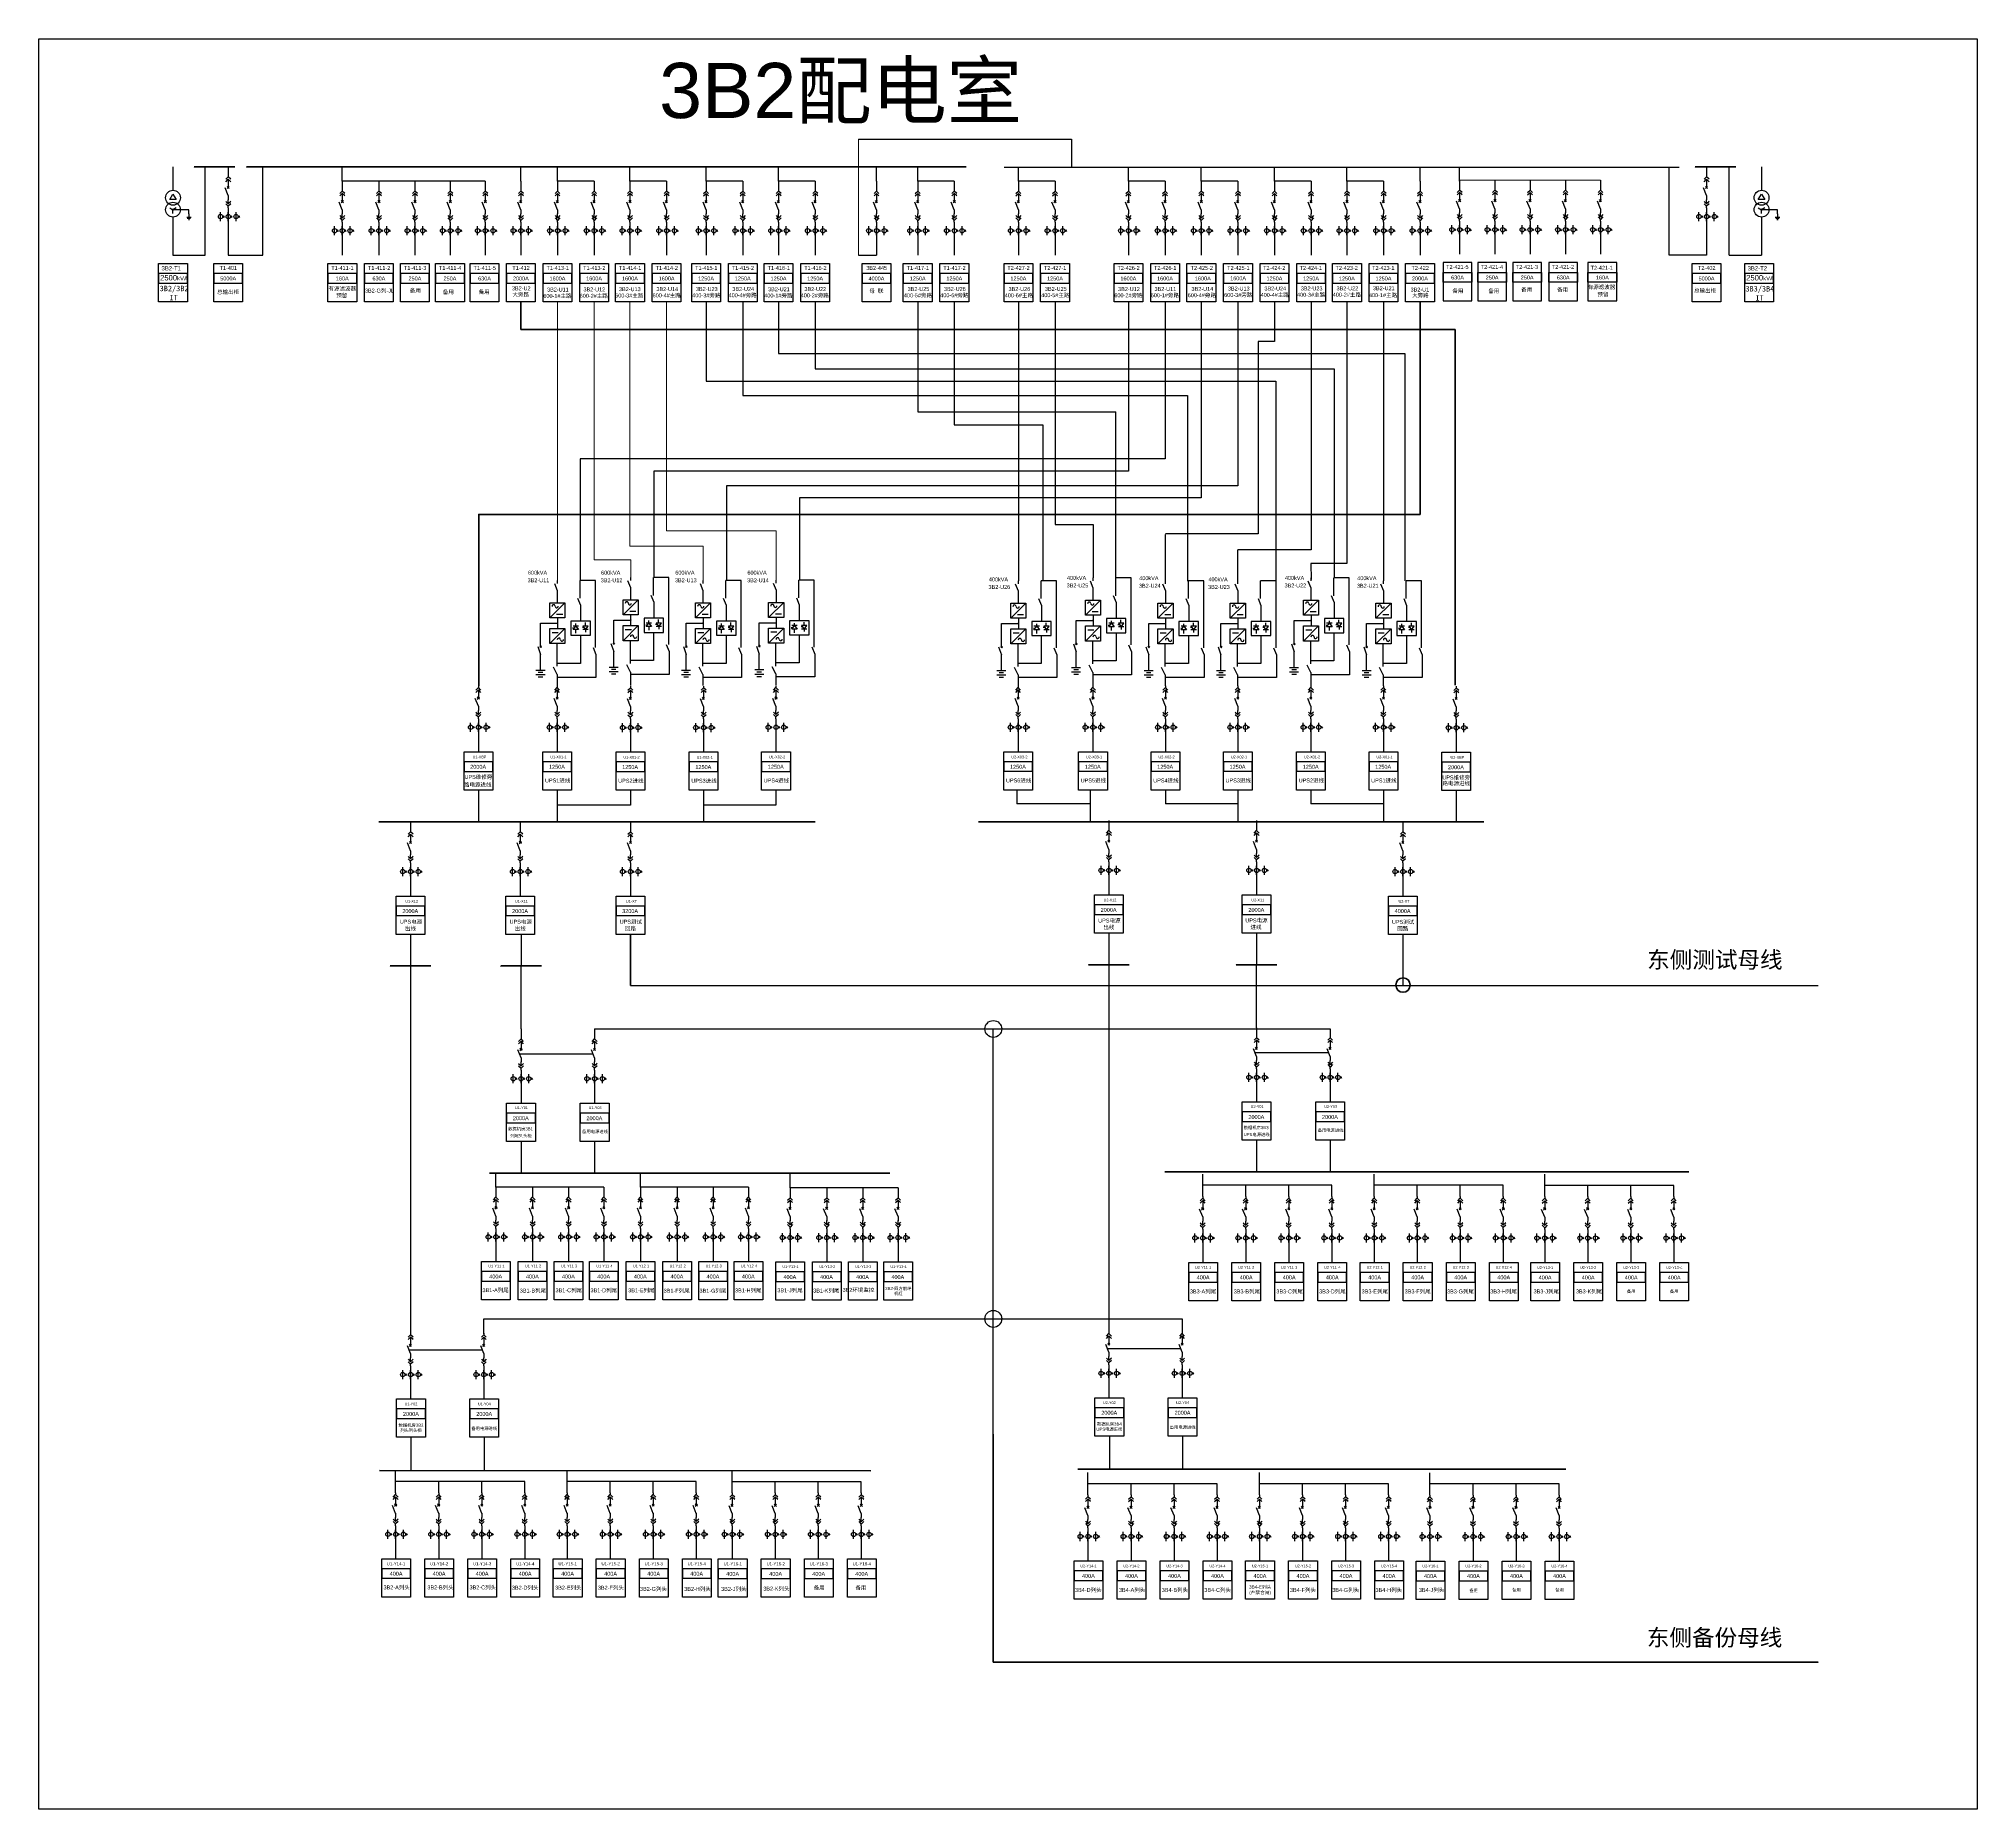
# Model space of a CAD drawing. Header units: millimetres. Extents: x -3460 to -460, y 6070 to 9130.
# Drawn here: x -1472.4 to -1121, y 6960.5 to 7281.5 of the extents above; entities that cross this region are included whole.
import ezdxf
from ezdxf.enums import TextEntityAlignment as Align

# ---------------------------------------------------------------- set-up
doc = ezdxf.new("R2010")
doc.units = ezdxf.units.MM
doc.header["$LTSCALE"] = 1000
doc.header["$MEASUREMENT"] = 0
for name, pattern in [('CENTER', [2, 1.25, -0.25, 0.25, -0.25]), ('CONTINOUS', [0]), ('HIDDEN', [0.375, 0.25, -0.125])]:
    doc.linetypes.add(name, pattern=pattern)
doc.styles.get("Standard").update_dxf_attribs({"font": 'arial.ttf'})

# ---------------------------------------------------------------- blocks, each defined once
blk = doc.blocks.new('DYDQAA05')
at = {"color": 0}
blk.add_lwpolyline([(0, 0), (0, -7)], dxfattribs=at)
blk = doc.blocks.new('DYDQAA03')
at = {"color": 0}
for points in [[(0, 0), (0, -1.5)], [(-2.1, -3.6), (0, -1.5)], [(-2.1, -5.6), (0, -3.5)], [(2.1, -3.6), (0, -1.5)], [(2.1, -5.6), (0, -3.5)], [(0, -3.5), (0, -7)]]:
    blk.add_lwpolyline(points, dxfattribs=at)
blk = doc.blocks.new('DYDQAA09')
at = {"color": 0}
blk.add_lwpolyline([(0, 0), (0, -3.5)], dxfattribs=at)
blk.add_lwpolyline([(0, 0), (0, -3.5)], dxfattribs=at)
blk.add_lwpolyline([(0, 0), (0, -3.5)], dxfattribs=at)
blk.add_lwpolyline([(0, 0), (0, -3.5)], dxfattribs=at)
blk.add_lwpolyline([(0, 0), (0, -3.5)], dxfattribs=at)
blk.add_lwpolyline([(0, 0), (0, -3.5)], dxfattribs=at)
blk.add_lwpolyline([(0, 0), (0, -3.5)], dxfattribs=at)
blk.add_lwpolyline([(0, 0), (0, -3.5)], dxfattribs=at)
blk.add_lwpolyline([(0, 0), (0, -3.5)], dxfattribs=at)
blk = doc.blocks.new('DYDQ0201')
at = {"color": 0}
for points in [[(0.9, -0.9), (-0.9, 0.9)], [(-0.9, -0.9), (0.9, 0.9)], [(0, -7), (-2.6, -0.4)]]:
    blk.add_lwpolyline(points, dxfattribs=at)
blk = doc.blocks.new('DYDQAA04')
at = {"color": 0}
for points in [[(0, -3.5), (0, 0)], [(-2.1, -1.4), (0, -3.5)], [(-2.1, -3.4), (0, -5.5)], [(2.1, -1.4), (0, -3.5)], [(2.1, -3.4), (0, -5.5)], [(0, -7), (0, -5.5)]]:
    blk.add_lwpolyline(points, dxfattribs=at)
blk = doc.blocks.new('A$C03DD39B5')
for p, q in [((417, 475), (283, 392)), ((417, 422), (283, 339)), ((350, 333), (350, 467))]:
    blk.add_line(p, q)
blk.add_lwpolyline([(700, 167), (0, 167)])
blk.add_circle((350, 167), 167)

msp = doc.modelspace()

# ---------------------------------------------------------------- linework, layer by layer
at = {"color": 1, "lineweight": 20}
msp.add_line((-1323.81, 7242.22, 20769.03), (-1323.81, 7263.26, 20769.03), dxfattribs=at)
at = {"color": 1, "lineweight": 25}
for p, q in [((-1323.81, 7263.26, 20769.03), (-1285.16, 7263.26, 20769.03)), ((-1285.16, 7263.26, 20769.03), (-1285.16, 7258.19, -786.45))]:
    msp.add_line(p, q, dxfattribs=at)
for p, q in [((-1448.04, 7258.24, 22776.64), (-1448.04, 7254, 18165.71)), ((-1442.18, 7242.22, 18165.71), (-1442.18, 7258.24, 19951.09)), ((-1431.73, 7242.22, 19951.09), (-1431.73, 7258.24, 19951.09)), ((-1417.35, 7255.66, 18567.82), (-1417.35, 7258.24, 19951.09)), ((-1417.35, 7255.66, 18567.82), (-1417.35, 7258.24, 19951.09)), ((-1384.98, 7255.66, 18567.82), (-1384.98, 7258.24, 19951.09)), ((-1378.34, 7255.66, 18567.82), (-1378.34, 7258.24, 19951.09)), ((-1365.21, 7255.66, 18567.82), (-1365.21, 7258.24, 19951.09)), ((-1351.41, 7255.66, 18567.82), (-1351.41, 7258.24, 19951.09)), ((-1338.27, 7255.66, 18567.82), (-1338.27, 7258.24, 19951.09)), ((-1320.52, 7255.66, 18567.82), (-1320.52, 7258.24, 19951.09)), ((-1313.05, 7255.66, 18567.82), (-1313.05, 7258.24, 19951.09)), ((-1294.8, 7255.66, 17593.51), (-1294.8, 7258.24, 18976.79)), ((-1274.86, 7255.66, 17593.51), (-1274.86, 7258.24, 18976.79)), ((-1261.65, 7255.66, 17593.51), (-1261.65, 7258.24, 18976.79)), ((-1248.38, 7255.66, 17593.51), (-1248.38, 7258.24, 18976.79)), ((-1235.25, 7255.66, 17593.51), (-1235.25, 7258.24, 18976.79)), ((-1222, 7255.66, 17593.51), (-1222, 7258.24, 18976.79)), ((-1214.83, 7255.66, 19542.12), (-1214.83, 7258.24, 20925.4)), ((-1176.82, 7242.22, 20769.03), (-1176.82, 7258.24, 20769.03)), ((-1165.96, 7242.22, 18983.64), (-1165.96, 7258.24, 20769.03)), ((-1448.63, 7252.31, 18165.71), (-1448.04, 7253.32, 18165.71)), ((-1448.63, 7252.31, 18165.71), (-1448.04, 7253.32, 18165.71)), ((-1447.45, 7252.31, 18165.71), (-1448.63, 7252.31, 18165.71)), ((-1448.04, 7253.32, 18165.71), (-1447.45, 7252.31, 18165.71)), ((-1391.43, 7255.66, 18567.77), (-1417.35, 7255.66, 18567.77)), ((-1371.7, 7255.66, 18567.82), (-1378.34, 7255.66, 18567.82)), ((-1358.57, 7255.66, 18567.82), (-1365.21, 7255.66, 18567.82)), ((-1344.77, 7255.66, 18567.82), (-1351.41, 7255.66, 18567.82)), ((-1331.63, 7255.66, 18567.82), (-1338.27, 7255.66, 18567.82)), ((-1306.42, 7255.66, 18567.82), (-1313.05, 7255.66, 18567.82)), ((-1288.16, 7255.66, 17593.51), (-1294.8, 7255.66, 17593.51)), ((-1268.22, 7255.66, 17593.51), (-1274.86, 7255.66, 17593.51)), ((-1255.01, 7255.66, 17593.51), (-1261.65, 7255.66, 17593.51)), ((-1241.75, 7255.66, 17593.51), (-1248.38, 7255.66, 17593.51)), ((-1228.61, 7255.66, 17593.51), (-1235.25, 7255.66, 17593.51)), ((-1448.63, 7250.82, 18165.71), (-1448.04, 7250.48, 18165.71)), ((-1448.05, 7250.58, 18165.71), (-1448.14, 7250.49, 18165.71)), ((-1448.01, 7250.58, 18165.71), (-1448.14, 7250.45, 18165.71)), ((-1447.99, 7250.57, 18165.71), (-1448.13, 7250.43, 18165.71)), ((-1448.08, 7250.57, 18165.71), (-1448.13, 7250.52, 18165.71)), ((-1447.96, 7250.55, 18165.71), (-1448.11, 7250.4, 18165.71)), ((-1447.95, 7250.53, 18165.71), (-1448.09, 7250.39, 18165.71)), ((-1447.94, 7250.5, 18165.71), (-1448.06, 7250.38, 18165.71)), ((-1447.45, 7250.82, 18165.71), (-1448.04, 7250.48, 18165.71)), ((-1447.94, 7250.48, 18165.71), (-1448.04, 7250.38, 18165.71)), ((-1448.04, 7249.8, 18165.71), (-1448.04, 7250.48, 18165.71)), ((-1445.15, 7250.48, 18165.71), (-1448.04, 7250.48, 18165.71)), ((-1448.04, 7249.13, 18165.71), (-1448.04, 7242.22, 18165.71)), ((-1445.56, 7249.13, 18165.71), (-1444.75, 7249.13, 18165.71)), ((-1445.46, 7248.92, 18165.71), (-1444.85, 7248.92, 18165.71)), ((-1445.25, 7248.72, 18165.71), (-1445.05, 7248.72, 18165.71)), ((-1438.03, 7250, 19951.09), (-1438.03, 7248.36, 19951.09)), ((-1170.06, 7250, 20769.03), (-1170.06, 7248.36, 20769.03)), ((-1438.03, 7248.36, 19951.09), (-1438.03, 7242.22, 19951.09)), ((-1417.35, 7247.42, 20768.98), (-1417.35, 7245.78, 20768.98)), ((-1417.35, 7245.78, 20768.98), (-1417.35, 7242.22, 20768.98)), ((-1410.71, 7247.42, 20768.98), (-1410.71, 7245.78, 20768.98)), ((-1410.71, 7245.78, 20768.98), (-1410.71, 7242.22, 20768.98)), ((-1404.18, 7247.42, 20768.98), (-1404.18, 7245.78, 20768.98)), ((-1404.18, 7245.78, 20768.98), (-1404.18, 7242.22, 20768.98)), ((-1397.78, 7247.42, 20768.98), (-1397.78, 7245.78, 20768.98)), ((-1397.78, 7245.78, 20768.98), (-1397.78, 7242.22, 20768.98)), ((-1391.43, 7247.42, 20768.98), (-1391.43, 7245.78, 20768.98)), ((-1391.43, 7245.78, 20768.98), (-1391.43, 7242.22, 20768.98)), ((-1384.98, 7247.42, 20769.03), (-1384.98, 7245.78, 20769.03)), ((-1384.98, 7245.78, 20769.03), (-1384.98, 7242.22, 20769.03)), ((-1378.34, 7247.42, 20769.03), (-1378.34, 7245.78, 20769.03)), ((-1378.34, 7245.78, 20769.03), (-1378.34, 7242.22, 20769.03)), ((-1371.7, 7247.42, 20769.03), (-1371.7, 7245.78, 20769.03)), ((-1371.7, 7245.78, 20769.03), (-1371.7, 7242.22, 20769.03)), ((-1365.21, 7247.42, 20769.03), (-1365.21, 7245.78, 20769.03)), ((-1365.21, 7245.78, 20769.03), (-1365.21, 7242.22, 20769.03)), ((-1358.57, 7247.42, 20769.03), (-1358.57, 7245.78, 20769.03)), ((-1358.57, 7245.78, 20769.03), (-1358.57, 7242.22, 20769.03)), ((-1351.41, 7247.42, 20769.03), (-1351.41, 7245.78, 20769.03)), ((-1351.41, 7245.78, 20769.03), (-1351.41, 7242.22, 20769.03)), ((-1344.77, 7247.42, 20769.03), (-1344.77, 7245.78, 20769.03)), ((-1344.77, 7245.78, 20769.03), (-1344.77, 7242.22, 20769.03)), ((-1338.27, 7247.42, 20769.03), (-1338.27, 7245.78, 20769.03)), ((-1338.27, 7245.78, 20769.03), (-1338.27, 7242.22, 20769.03)), ((-1331.63, 7247.42, 20769.03), (-1331.63, 7245.78, 20769.03)), ((-1331.63, 7245.78, 20769.03), (-1331.63, 7242.22, 20769.03)), ((-1320.52, 7247.42, 20769.03), (-1320.52, 7245.78, 20769.03)), ((-1320.52, 7245.78, 20769.03), (-1320.52, 7242.22, 20769.03)), ((-1313.05, 7247.42, 20769.03), (-1313.05, 7245.78, 20769.03)), ((-1313.05, 7245.78, 20769.03), (-1313.05, 7242.22, 20769.03)), ((-1306.42, 7247.42, 20769.03), (-1306.42, 7245.78, 20769.03)), ((-1306.42, 7245.78, 20769.03), (-1306.42, 7242.22, 20769.03)), ((-1294.8, 7247.42, 19794.72), (-1294.8, 7245.78, 19794.72)), ((-1294.8, 7245.78, 19794.72), (-1294.8, 7242.22, 19794.72)), ((-1288.16, 7247.42, 19794.72), (-1288.16, 7245.78, 19794.72)), ((-1288.16, 7245.78, 19794.72), (-1288.16, 7242.22, 19794.72)), ((-1274.86, 7247.42, 19794.72), (-1274.86, 7245.78, 19794.72)), ((-1274.86, 7245.78, 19794.72), (-1274.86, 7242.22, 19794.72)), ((-1268.22, 7247.42, 19794.72), (-1268.22, 7245.78, 19794.72)), ((-1268.22, 7245.78, 19794.72), (-1268.22, 7242.22, 19794.72)), ((-1261.65, 7247.42, 19794.72), (-1261.65, 7245.78, 19794.72)), ((-1261.65, 7245.78, 19794.72), (-1261.65, 7242.22, 19794.72)), ((-1255.01, 7247.42, 19794.72), (-1255.01, 7245.78, 19794.72)), ((-1255.01, 7245.78, 19794.72), (-1255.01, 7242.22, 19794.72)), ((-1248.38, 7247.42, 19794.72), (-1248.38, 7245.78, 19794.72)), ((-1248.38, 7245.78, 19794.72), (-1248.38, 7242.22, 19794.72)), ((-1241.75, 7247.42, 19794.72), (-1241.75, 7245.78, 19794.72)), ((-1241.75, 7245.78, 19794.72), (-1241.75, 7242.22, 19794.72)), ((-1235.25, 7247.42, 19794.72), (-1235.25, 7245.78, 19794.72)), ((-1235.25, 7245.78, 19794.72), (-1235.25, 7242.22, 19794.72)), ((-1228.61, 7247.42, 19794.72), (-1228.61, 7245.78, 19794.72)), ((-1228.61, 7245.78, 19794.72), (-1228.61, 7242.22, 19794.72)), ((-1222, 7247.42, 19794.72), (-1222, 7245.78, 19794.72)), ((-1222, 7245.78, 19794.72), (-1222, 7242.22, 19794.72)), ((-1214.82, 7247.6, 21743.34), (-1214.82, 7245.96, 21743.34)), ((-1214.82, 7245.96, 21743.34), (-1214.82, 7242.4, 21743.34)), ((-1208.42, 7247.6, 21743.34), (-1208.42, 7245.96, 21743.34)), ((-1208.42, 7245.96, 21743.34), (-1208.42, 7242.4, 21743.34)), ((-1202.07, 7247.6, 21743.34), (-1202.07, 7245.96, 21743.34)), ((-1202.07, 7245.96, 21743.34), (-1202.07, 7242.4, 21743.34)), ((-1195.64, 7247.6, 21743.34), (-1195.64, 7245.96, 21743.34)), ((-1195.64, 7245.96, 21743.34), (-1195.64, 7242.4, 21743.34)), ((-1189.29, 7247.6, 21743.34), (-1189.29, 7245.96, 21743.34)), ((-1189.29, 7245.96, 21743.34), (-1189.29, 7242.4, 21743.34)), ((-1170.06, 7248.36, 20769.03), (-1170.06, 7242.22, 20769.03)), ((-1448.04, 7242.22, 18165.71), (-1442.18, 7242.22, 18165.71)), ((-1438.03, 7242.22, 19951.09), (-1431.73, 7242.22, 19951.09)), ((-1170.06, 7242.22, 20769.03), (-1176.82, 7242.22, 20769.03)), ((-1165.96, 7242.22, 18983.64), (-1160.1, 7242.22, 18983.64)), ((-1392.69, 7157.41, 28130.53), (-1392.69, 7155.77, 28130.53)), ((-1378.4, 7157.41, 28130.53), (-1378.4, 7155.77, 28130.53)), ((-1365.13, 7157.37, 28130.53), (-1365.13, 7155.73, 28130.53)), ((-1351.87, 7157.37, 28130.53), (-1351.87, 7155.73, 28130.53)), ((-1338.74, 7157.41, 28130.53), (-1338.74, 7155.77, 28130.53)), ((-1294.84, 7157.41, 30327.53), (-1294.84, 7155.78, 30327.53)), ((-1281.29, 7157.41, 30331.54), (-1281.29, 7155.78, 30331.54)), ((-1268.15, 7157.41, 30331.54), (-1268.15, 7155.78, 30331.54)), ((-1255.04, 7157.41, 30331.54), (-1255.04, 7155.78, 30331.54)), ((-1241.78, 7157.41, 30331.54), (-1241.78, 7155.78, 30331.54)), ((-1228.64, 7157.41, 30331.54), (-1228.64, 7155.78, 30331.54)), ((-1215.44, 7157.33, 31618.43), (-1215.44, 7155.69, 31618.43)), ((-1392.69, 7155.77, 28130.53), (-1392.69, 7152.21, 28130.53)), ((-1378.4, 7155.77, 28130.53), (-1378.4, 7152.21, 28130.53)), ((-1365.13, 7155.73, 28130.53), (-1365.13, 7152.16, 28130.53)), ((-1351.87, 7155.73, 28130.53), (-1351.87, 7152.16, 28130.53)), ((-1338.74, 7155.77, 28130.53), (-1338.74, 7152.21, 28130.53)), ((-1294.84, 7155.78, 30327.53), (-1294.84, 7152.21, 30327.53)), ((-1281.29, 7155.78, 30331.54), (-1281.29, 7152.21, 30331.54)), ((-1268.15, 7155.78, 30331.54), (-1268.15, 7152.21, 30331.54)), ((-1255.04, 7155.78, 30331.54), (-1255.04, 7152.21, 30331.54)), ((-1241.78, 7155.78, 30331.54), (-1241.78, 7152.21, 30331.54)), ((-1228.64, 7155.78, 30331.54), (-1228.64, 7152.21, 30331.54)), ((-1215.44, 7155.69, 31618.43), (-1215.44, 7152.13, 31618.43)), ((-1392.69, 7145.25, 28130.53), (-1392.69, 7139.53, 28130.53)), ((-1378.4, 7145.21, 13571.13), (-1378.4, 7139.49, 13571.13)), ((-1365.13, 7145.25, 28130.53), (-1365.13, 7142.51, 28130.53)), ((-1351.87, 7145.21, 28130.53), (-1351.87, 7139.49, 28130.53)), ((-1338.74, 7145.25, 28130.53), (-1338.74, 7142.51, 28130.53)), ((-1295.09, 7145.26, 31305.85), (-1295.09, 7142.78, 31305.85)), ((-1281.82, 7145.26, 31305.85), (-1281.82, 7139.49, 31305.85)), ((-1268.15, 7145.26, 31305.85), (-1268.15, 7142.78, 31305.85)), ((-1255.04, 7145.26, 31305.85), (-1255.04, 7139.49, 31305.85)), ((-1241.78, 7145.26, 31305.85), (-1241.78, 7142.78, 31305.85)), ((-1228.64, 7145.26, 31305.85), (-1228.64, 7139.58, 31305.85)), ((-1228.64, 7145.26, 31305.85), (-1228.64, 7142.78, 31305.85)), ((-1215.44, 7145.17, 31618.43), (-1215.44, 7139.45, 31618.43)), ((-1365.13, 7142.51, 28130.53), (-1378.4, 7142.51, 28130.53)), ((-1338.74, 7142.51, 28130.53), (-1351.87, 7142.51, 28130.53)), ((-1281.82, 7142.78, 31305.85), (-1295.09, 7142.78, 31305.85)), ((-1255.04, 7142.78, 31305.85), (-1268.15, 7142.78, 31305.85)), ((-1228.64, 7142.78, 31305.85), (-1241.78, 7142.78, 31305.85)), ((-1404.98, 7131.25, 24360.38), (-1404.98, 7129.61, 24360.38)), ((-1404.98, 7129.61, 24360.38), (-1404.98, 7126.04, 24360.38)), ((-1385.09, 7131.25, 24360.38), (-1385.09, 7129.61, 24360.38)), ((-1385.09, 7129.61, 24360.38), (-1385.09, 7126.04, 24360.38)), ((-1278.4, 7131.47, 31974.11), (-1278.4, 7129.83, 31974.11)), ((-1278.4, 7129.83, 31974.11), (-1278.4, 7126.27, 31974.11)), ((-1251.63, 7131.47, 31974.11), (-1251.63, 7129.83, 31974.11)), ((-1251.63, 7129.83, 31974.11), (-1251.63, 7126.27, 31974.11)), ((-1404.98, 7119.09, 24360.38), (-1404.98, 7113.37, 24360.38)), ((-1384.96, 7119.09, 24360.38), (-1384.96, 7113.37, 24360.38)), ((-1278.4, 7119.31, 31974.11), (-1278.4, 7113.59, 31974.11)), ((-1251.63, 7119.31, 31974.11), (-1251.63, 7113.59, 31974.11)), ((-1404.98, 7113.37, 13859.36), (-1404.98, 7046.5, 10884.61)), ((-1384.96, 7101.94, 13859.36), (-1384.96, 7113.37, 24360.38)), ((-1278.4, 7113.59, 22447.4), (-1278.4, 7047.04, 18498.34)), ((-1251.63, 7102.17, 21473.09), (-1251.63, 7113.59, 32948.42)), ((-1384.96, 7093.7, 16060.58), (-1384.96, 7092.06, 16060.58)), ((-1384.96, 7092.06, 16060.58), (-1384.96, 7088.5, 16060.58)), ((-1251.63, 7093.93, 23674.31), (-1251.63, 7092.29, 23674.31)), ((-1251.63, 7092.29, 23674.31), (-1251.63, 7088.72, 23674.31)), ((-1384.96, 7081.54, 16060.58), (-1384.96, 7075.82, 16060.58)), ((-1251.63, 7081.77, 23674.31), (-1251.63, 7076.05, 23674.31)), ((-1389.5, 7073.24, 11219.06), (-1389.5, 7075.82, 12602.34)), ((-1369.93, 7073.24, 11219.01), (-1389.5, 7073.24, 11219.01)), ((-1363.3, 7073.24, 15934.32), (-1363.3, 7075.82, 17317.6)), ((-1343.73, 7073.24, 15934.28), (-1363.3, 7073.24, 15934.28)), ((-1336.19, 7073.15, 15934.32), (-1336.19, 7075.73, 17317.6)), ((-1316.62, 7073.15, 15934.28), (-1336.19, 7073.15, 15934.28)), ((-1261.4, 7071.58, 19831.65), (-1261.4, 7075.65, 21214.93)), ((-1253.6, 7073.62, 21214.93), (-1261.4, 7073.62, 20523.29)), ((-1253.6, 7071.58, 21214.93), (-1253.6, 7073.62, 21214.93)), ((-1245.8, 7073.62, 21906.57), (-1253.6, 7073.62, 21214.93)), ((-1245.8, 7071.58, 21906.57), (-1245.8, 7073.62, 21906.57)), ((-1238, 7073.62, 22598.2), (-1245.8, 7073.62, 21906.57)), ((-1238, 7071.58, 22598.2), (-1238, 7073.62, 22598.2)), ((-1230.31, 7071.58, 19831.65), (-1230.31, 7075.65, 21214.93)), ((-1222.51, 7073.62, 21214.93), (-1230.31, 7073.62, 20523.29)), ((-1222.51, 7071.58, 21214.93), (-1222.51, 7073.62, 21214.93)), ((-1214.71, 7073.62, 21906.57), (-1222.51, 7073.62, 21214.93)), ((-1214.71, 7071.58, 21906.57), (-1214.71, 7073.62, 21906.57)), ((-1206.91, 7073.62, 22598.2), (-1214.71, 7073.62, 21906.57)), ((-1206.91, 7071.58, 22598.2), (-1206.91, 7073.62, 22598.2)), ((-1199.41, 7071.56, 19831.65), (-1199.41, 7075.63, 21214.93)), ((-1191.61, 7073.59, 21214.93), (-1199.41, 7073.59, 20523.29)), ((-1191.61, 7071.56, 21214.93), (-1191.61, 7073.59, 21214.93)), ((-1183.81, 7073.59, 21906.57), (-1191.61, 7073.59, 21214.93)), ((-1183.81, 7071.56, 21906.57), (-1183.81, 7073.59, 21906.57)), ((-1176.01, 7073.59, 22598.2), (-1183.81, 7073.59, 21906.57)), ((-1176.01, 7071.56, 22598.2), (-1176.01, 7073.59, 22598.2)), ((-1389.5, 7065, 13420.22), (-1389.5, 7063.37, 13420.22)), ((-1389.5, 7063.37, 13420.22), (-1389.5, 7059.8, 13420.22)), ((-1382.86, 7065, 13420.22), (-1382.86, 7063.37, 13420.22)), ((-1382.86, 7063.37, 13420.22), (-1382.86, 7059.8, 13420.22)), ((-1376.33, 7065, 13420.22), (-1376.33, 7063.37, 13420.22)), ((-1376.33, 7063.37, 13420.22), (-1376.33, 7059.8, 13420.22)), ((-1369.93, 7065, 13420.22), (-1369.93, 7063.37, 13420.22)), ((-1369.93, 7063.37, 13420.22), (-1369.93, 7059.8, 13420.22)), ((-1363.3, 7065, 18135.49), (-1363.3, 7063.37, 18135.49)), ((-1363.3, 7063.37, 18135.49), (-1363.3, 7059.8, 18135.49)), ((-1356.66, 7065, 18135.49), (-1356.66, 7063.37, 18135.49)), ((-1356.66, 7063.37, 18135.49), (-1356.66, 7059.8, 18135.49)), ((-1350.13, 7065, 18135.49), (-1350.13, 7063.37, 18135.49)), ((-1350.13, 7063.37, 18135.49), (-1350.13, 7059.8, 18135.49)), ((-1343.73, 7065, 18135.49), (-1343.73, 7063.37, 18135.49)), ((-1343.73, 7063.37, 18135.49), (-1343.73, 7059.8, 18135.49)), ((-1336.19, 7064.91, 18135.49), (-1336.19, 7063.27, 18135.49)), ((-1336.19, 7063.27, 18135.49), (-1336.19, 7059.7, 18135.49)), ((-1329.55, 7064.91, 18135.49), (-1329.55, 7063.27, 18135.49)), ((-1329.55, 7063.27, 18135.49), (-1329.55, 7059.7, 18135.49)), ((-1323.02, 7064.91, 18135.49), (-1323.02, 7063.27, 18135.49)), ((-1323.02, 7063.27, 18135.49), (-1323.02, 7059.7, 18135.49)), ((-1316.62, 7064.91, 18135.49), (-1316.62, 7063.27, 18135.49)), ((-1316.62, 7063.27, 18135.49), (-1316.62, 7059.7, 18135.49)), ((-1261.4, 7064.83, 22032.87), (-1261.4, 7063.19, 22032.87)), ((-1261.4, 7063.19, 22032.87), (-1261.4, 7059.63, 22032.87)), ((-1253.6, 7064.83, 23416.14), (-1253.6, 7063.19, 23416.14)), ((-1253.6, 7063.19, 23416.14), (-1253.6, 7059.63, 23416.14)), ((-1245.8, 7064.83, 24107.78), (-1245.8, 7063.19, 24107.78)), ((-1245.8, 7063.19, 24107.78), (-1245.8, 7059.63, 24107.78)), ((-1238, 7064.83, 24799.42), (-1238, 7063.19, 24799.42)), ((-1238, 7063.19, 24799.42), (-1238, 7059.63, 24799.42)), ((-1230.31, 7064.83, 22032.87), (-1230.31, 7063.19, 22032.87)), ((-1230.31, 7063.19, 22032.87), (-1230.31, 7059.63, 22032.87)), ((-1222.51, 7064.83, 23416.14), (-1222.51, 7063.19, 23416.14)), ((-1222.51, 7063.19, 23416.14), (-1222.51, 7059.63, 23416.14)), ((-1214.71, 7064.83, 24107.78), (-1214.71, 7063.19, 24107.78)), ((-1214.71, 7063.19, 24107.78), (-1214.71, 7059.63, 24107.78)), ((-1206.91, 7064.83, 24799.42), (-1206.91, 7063.19, 24799.42)), ((-1206.91, 7063.19, 24799.42), (-1206.91, 7059.63, 24799.42)), ((-1199.41, 7064.81, 22032.87), (-1199.41, 7063.17, 22032.87)), ((-1199.41, 7063.17, 22032.87), (-1199.41, 7059.6, 22032.87)), ((-1191.61, 7064.81, 23416.14), (-1191.61, 7063.17, 23416.14)), ((-1191.61, 7063.17, 23416.14), (-1191.61, 7059.6, 23416.14)), ((-1183.81, 7064.81, 24107.78), (-1183.81, 7063.17, 24107.78)), ((-1183.81, 7063.17, 24107.78), (-1183.81, 7059.6, 24107.78)), ((-1176.01, 7064.81, 24799.42), (-1176.01, 7063.17, 24799.42)), ((-1176.01, 7063.17, 24799.42), (-1176.01, 7059.6, 24799.42)), ((-1404.98, 7040.07, 13085.82), (-1404.98, 7038.43, 13085.82)), ((-1404.98, 7038.43, 13085.82), (-1404.98, 7034.86, 13085.82)), ((-1278.4, 7040.29, 20699.56), (-1278.4, 7038.65, 20699.56)), ((-1278.4, 7038.65, 20699.56), (-1278.4, 7035.09, 20699.56)), ((-1404.9, 7027.91, 13054.34), (-1404.9, 7021.92, 13525.88)), ((-1278.32, 7028.13, 20668.07), (-1278.32, 7022.15, 21139.62)), ((-1407.68, 7017.85, 10759.33), (-1407.68, 7021.92, 12142.61)), ((-1376.59, 7017.85, 10759.33), (-1376.59, 7021.92, 12142.61)), ((-1346.67, 7017.83, 10759.33), (-1346.67, 7021.9, 12142.61)), ((-1282.19, 7017.46, -1604.38), (-1282.19, 7021.53, -221.1)), ((-1251.1, 7017.46, -1604.38), (-1251.1, 7021.53, -221.1)), ((-1220.2, 7017.43, -1604.38), (-1220.2, 7021.5, -221.1)), ((-1399.88, 7019.89, 12142.61), (-1407.68, 7019.89, 11450.97)), ((-1399.88, 7017.85, 12142.61), (-1399.88, 7019.89, 12142.61)), ((-1392.08, 7019.89, 12834.25), (-1399.88, 7019.89, 12142.61)), ((-1392.08, 7017.85, 12834.25), (-1392.08, 7019.89, 12834.25)), ((-1384.28, 7019.89, 13525.88), (-1392.08, 7019.89, 12834.25)), ((-1384.28, 7017.85, 13525.88), (-1384.28, 7019.89, 13525.88)), ((-1368.79, 7019.89, 12142.61), (-1376.59, 7019.89, 11450.97)), ((-1368.79, 7017.85, 12142.61), (-1368.79, 7019.89, 12142.61)), ((-1360.99, 7019.89, 12834.25), (-1368.79, 7019.89, 12142.61)), ((-1360.99, 7017.85, 12834.25), (-1360.99, 7019.89, 12834.25)), ((-1353.19, 7019.89, 13525.88), (-1360.99, 7019.89, 12834.25)), ((-1353.19, 7017.85, 13525.88), (-1353.19, 7019.89, 13525.88)), ((-1338.87, 7019.86, 12142.61), (-1346.67, 7019.86, 11450.97)), ((-1338.87, 7017.83, 12142.61), (-1338.87, 7019.86, 12142.61)), ((-1331.07, 7019.86, 12834.25), (-1338.87, 7019.86, 12142.61)), ((-1331.07, 7017.83, 12834.25), (-1331.07, 7019.86, 12834.25)), ((-1323.28, 7019.86, 13525.88), (-1331.07, 7019.86, 12834.25)), ((-1323.28, 7017.83, 13525.88), (-1323.28, 7019.86, 13525.88)), ((-1274.39, 7019.49, -221.1), (-1282.19, 7019.49, -912.74)), ((-1274.39, 7017.46, -221.1), (-1274.39, 7019.49, -221.1)), ((-1266.59, 7019.49, 470.54), (-1274.39, 7019.49, -221.1)), ((-1266.59, 7017.46, 470.54), (-1266.59, 7019.49, 470.54)), ((-1258.79, 7019.49, 1162.18), (-1266.59, 7019.49, 470.54)), ((-1258.79, 7017.46, 1162.18), (-1258.79, 7019.49, 1162.18)), ((-1243.3, 7019.49, -221.1), (-1251.1, 7019.49, -912.74)), ((-1243.3, 7017.46, -221.1), (-1243.3, 7019.49, -221.1)), ((-1235.5, 7019.49, 470.54), (-1243.3, 7019.49, -221.1)), ((-1235.5, 7017.46, 470.54), (-1235.5, 7019.49, 470.54)), ((-1227.7, 7019.49, 1162.18), (-1235.5, 7019.49, 470.54)), ((-1227.7, 7017.46, 1162.18), (-1227.7, 7019.49, 1162.18)), ((-1212.4, 7019.47, -221.1), (-1220.2, 7019.47, -912.74)), ((-1212.4, 7017.43, -221.1), (-1212.4, 7019.47, -221.1)), ((-1204.6, 7019.47, 470.54), (-1212.4, 7019.47, -221.1)), ((-1204.6, 7017.43, 470.54), (-1204.6, 7019.47, 470.54)), ((-1196.8, 7019.47, 1162.18), (-1204.6, 7019.47, 470.54)), ((-1196.8, 7017.43, 1162.18), (-1196.8, 7019.47, 1162.18)), ((-1407.68, 7011.11, 12960.55), (-1407.68, 7009.47, 12960.55)), ((-1399.88, 7011.11, 14343.82), (-1399.88, 7009.47, 14343.82)), ((-1392.08, 7011.11, 15035.46), (-1392.08, 7009.47, 15035.46)), ((-1384.28, 7011.11, 15727.1), (-1384.28, 7009.47, 15727.1)), ((-1376.59, 7011.11, 12960.55), (-1376.59, 7009.47, 12960.55)), ((-1368.79, 7011.11, 14343.82), (-1368.79, 7009.47, 14343.82)), ((-1360.99, 7011.11, 15035.46), (-1360.99, 7009.47, 15035.46)), ((-1353.19, 7011.11, 15727.1), (-1353.19, 7009.47, 15727.1)), ((-1346.67, 7011.08, 12960.55), (-1346.67, 7009.44, 12960.55)), ((-1338.87, 7011.08, 14343.82), (-1338.87, 7009.44, 14343.82)), ((-1331.07, 7011.08, 15035.46), (-1331.07, 7009.44, 15035.46)), ((-1323.28, 7011.08, 15727.1), (-1323.28, 7009.44, 15727.1)), ((-1282.19, 7010.71, 596.84), (-1282.19, 7009.07, 596.84)), ((-1274.39, 7010.71, 1980.11), (-1274.39, 7009.07, 1980.11)), ((-1266.59, 7010.71, 2671.75), (-1266.59, 7009.07, 2671.75)), ((-1258.79, 7010.71, 3363.39), (-1258.79, 7009.07, 3363.39)), ((-1251.1, 7010.71, 596.84), (-1251.1, 7009.07, 596.84)), ((-1243.3, 7010.71, 1980.11), (-1243.3, 7009.07, 1980.11)), ((-1235.5, 7010.71, 2671.75), (-1235.5, 7009.07, 2671.75)), ((-1227.7, 7010.71, 3363.39), (-1227.7, 7009.07, 3363.39)), ((-1220.2, 7010.68, 596.84), (-1220.2, 7009.04, 596.84)), ((-1212.4, 7010.68, 1980.11), (-1212.4, 7009.04, 1980.11)), ((-1204.6, 7010.68, 2671.75), (-1204.6, 7009.04, 2671.75)), ((-1196.8, 7010.68, 3363.39), (-1196.8, 7009.04, 3363.39)), ((-1407.68, 7009.47, 12960.55), (-1407.68, 7005.9, 12960.55)), ((-1399.88, 7009.47, 14343.82), (-1399.88, 7005.9, 14343.82)), ((-1392.08, 7009.47, 15035.46), (-1392.08, 7005.9, 15035.46)), ((-1384.28, 7009.47, 15727.1), (-1384.28, 7005.9, 15727.1)), ((-1376.59, 7009.47, 12960.55), (-1376.59, 7005.9, 12960.55)), ((-1368.79, 7009.47, 14343.82), (-1368.79, 7005.9, 14343.82)), ((-1360.99, 7009.47, 15035.46), (-1360.99, 7005.9, 15035.46)), ((-1353.19, 7009.47, 15727.1), (-1353.19, 7005.9, 15727.1)), ((-1346.67, 7009.44, 12960.55), (-1346.67, 7005.87, 12960.55)), ((-1338.87, 7009.44, 14343.82), (-1338.87, 7005.87, 14343.82)), ((-1331.07, 7009.44, 15035.46), (-1331.07, 7005.87, 15035.46)), ((-1323.28, 7009.44, 15727.1), (-1323.28, 7005.87, 15727.1)), ((-1282.19, 7009.07, 596.84), (-1282.19, 7005.5, 596.84)), ((-1274.39, 7009.07, 1980.11), (-1274.39, 7005.5, 1980.11)), ((-1266.59, 7009.07, 2671.75), (-1266.59, 7005.5, 2671.75)), ((-1258.79, 7009.07, 3363.39), (-1258.79, 7005.5, 3363.39)), ((-1251.1, 7009.07, 596.84), (-1251.1, 7005.5, 596.84)), ((-1243.3, 7009.07, 1980.11), (-1243.3, 7005.5, 1980.11)), ((-1235.5, 7009.07, 2671.75), (-1235.5, 7005.5, 2671.75)), ((-1227.7, 7009.07, 3363.39), (-1227.7, 7005.5, 3363.39)), ((-1220.2, 7009.04, 596.84), (-1220.2, 7005.48, 596.84)), ((-1212.4, 7009.04, 1980.11), (-1212.4, 7005.48, 1980.11)), ((-1204.6, 7009.04, 2671.75), (-1204.6, 7005.48, 2671.75)), ((-1196.8, 7009.04, 3363.39), (-1196.8, 7005.48, 3363.39))]:
    msp.add_line(p, q)
at = {"color": 1, "lineweight": 30}
msp.add_line((-1297.38, 7258.19, -786.45), (-1175.02, 7258.19, -786.45), dxfattribs=at)
at = {"lineweight": 20}
msp.add_line((-1214.82, 7255.84, 19542.12), (-1189.29, 7255.84, 19542.12), dxfattribs=at)
at = {"color": 0}
for p, q in [((-1160.1, 7258.24, 23594.57), (-1160.1, 7254, 18983.64)), ((-1160.69, 7252.31, 18983.64), (-1160.1, 7253.32, 18983.64)), ((-1160.69, 7252.31, 18983.64), (-1160.1, 7253.32, 18983.64)), ((-1159.51, 7252.31, 18983.64), (-1160.69, 7252.31, 18983.64)), ((-1160.1, 7253.32, 18983.64), (-1159.51, 7252.31, 18983.64)), ((-1160.69, 7250.82, 18983.64), (-1160.1, 7250.48, 18983.64)), ((-1160.11, 7250.58, 18983.64), (-1160.2, 7250.49, 18983.64)), ((-1160.07, 7250.58, 18983.64), (-1160.2, 7250.45, 18983.64)), ((-1160.05, 7250.57, 18983.64), (-1160.19, 7250.43, 18983.64)), ((-1160.14, 7250.57, 18983.64), (-1160.19, 7250.52, 18983.64)), ((-1160.02, 7250.55, 18983.64), (-1160.17, 7250.4, 18983.64)), ((-1160.01, 7250.53, 18983.64), (-1160.15, 7250.39, 18983.64)), ((-1160, 7250.5, 18983.64), (-1160.12, 7250.38, 18983.64)), ((-1159.51, 7250.82, 18983.64), (-1160.1, 7250.48, 18983.64)), ((-1160, 7250.48, 18983.64), (-1160.1, 7250.38, 18983.64)), ((-1160.1, 7249.8, 18983.64), (-1160.1, 7250.48, 18983.64)), ((-1157.21, 7250.48, 18983.64), (-1160.1, 7250.48, 18983.64)), ((-1160.1, 7249.13, 18983.64), (-1160.1, 7242.22, 18983.64)), ((-1157.62, 7249.13, 18983.64), (-1156.81, 7249.13, 18983.64)), ((-1157.52, 7248.92, 18983.64), (-1156.91, 7248.92, 18983.64)), ((-1157.31, 7248.72, 18983.64), (-1157.11, 7248.72, 18983.64))]:
    msp.add_line(p, q, dxfattribs=at)
at = {"linetype": 'CENTER', "ltscale": 0.5}
msp.add_line((-1445.15, 7249.74, 18165.71), (-1445.15, 7250.48, 18165.71), dxfattribs=at)
at = {"color": 0, "linetype": 'CENTER', "ltscale": 0.5}
msp.add_line((-1157.21, 7249.74, 18983.64), (-1157.21, 7250.48, 18983.64), dxfattribs=at)
at = {"color": 1}
for p, q in [((-1323.81, 7242.22, 20769.03), (-1320.52, 7242.22, 20769.03)), ((-1365.13, 7131.25, 24360.38), (-1365.13, 7129.61, 24360.38)), ((-1365.13, 7129.61, 24360.38), (-1365.13, 7126.04, 24360.38)), ((-1225.11, 7131.25, 24360.38), (-1225.11, 7129.61, 24360.38)), ((-1225.11, 7129.61, 24360.38), (-1225.11, 7126.04, 24360.38))]:
    msp.add_line(p, q, dxfattribs=at)
at = {"color": 5, "lineweight": 35}
for p, q in [((-1384.98, 7233.78, 19951.09), (-1384.98, 7228.74, 19951.09)), ((-1384.98, 7228.74, 19951.09), (-1215.62, 7228.74, 19951.09)), ((-1215.62, 7228.74, 19951.09), (-1215.62, 7164.29, 19951.09))]:
    msp.add_line(p, q, dxfattribs=at)
at = {"color": 6, "lineweight": 20}
msp.add_line((-1378.34, 7233.78, 19951.09), (-1378.34, 7183.24, 22167.45), dxfattribs=at)
at = {"color": 3, "lineweight": 25}
for p, q in [((-1351.41, 7233.78, 19951.09), (-1351.41, 7219.36, 19951.09)), ((-1344.77, 7233.78, 19951.09), (-1344.77, 7216.8, 19951.09)), ((-1338.27, 7233.78, 19951.09), (-1338.27, 7224.41, 19951.09)), ((-1331.63, 7233.78, 19951.09), (-1331.63, 7221.61, 19951.09)), ((-1313.05, 7233.78, 19951.09), (-1313.05, 7213.82, 19951.09)), ((-1306.42, 7233.78, 19951.09), (-1306.42, 7211.46, 19951.09)), ((-1338.27, 7224.41, 19951.09), (-1224.73, 7224.41, 19951.09)), ((-1224.73, 7224.41, 19951.09), (-1224.73, 7183.19, 29417.21)), ((-1331.63, 7221.61, 19951.09), (-1237.58, 7221.61, 19951.09)), ((-1237.58, 7221.61, 19951.09), (-1237.58, 7183.72, 29417.21)), ((-1351.41, 7219.36, 19951.09), (-1248.16, 7219.36, 19951.09)), ((-1248.16, 7219.37, 19951.09), (-1248.16, 7183.2, 29417.21)), ((-1344.77, 7216.8, 19951.09), (-1264.17, 7216.8, 19951.09)), ((-1313.05, 7213.82, 19951.09), (-1277.13, 7213.82, 19951.09)), ((-1277.13, 7183.72, 29417.21), (-1277.13, 7213.82, 19951.09)), ((-1264.17, 7216.8, 19951.09), (-1264.17, 7183.1, 19951.09)), ((-1306.42, 7211.46, 19951.09), (-1290.35, 7211.46, 19951.09)), ((-1290.35, 7211.46, 19951.09), (-1290.35, 7183.19, 29413.2)), ((-1241.79, 7186.33, 19951.09), (-1241.75, 7183.46, 29417.21))]:
    msp.add_line(p, q, dxfattribs=at)
at = {"color": 4, "lineweight": 25}
for p, q in [((-1274.86, 7233.78, 19951.09), (-1274.86, 7203.08, 19951.09)), ((-1268.22, 7233.78, 19951.09), (-1268.22, 7205.29, 19951.09)), ((-1261.65, 7233.78, 19951.09), (-1261.65, 7198.21, 19951.09)), ((-1255.01, 7233.78, 19951.09), (-1255.01, 7200.42, 19951.09)), ((-1268.22, 7205.29, 19951.09), (-1374.24, 7205.29, 19951.09)), ((-1374.24, 7205.29, 19951.09), (-1374.24, 7183.24, 29417.41)), ((-1274.86, 7203.08, 19951.09), (-1360.87, 7203.08, 19951.09)), ((-1360.87, 7203.08, 19951.09), (-1360.87, 7183.78, 29417.41)), ((-1255.01, 7200.42, 19951.09), (-1347.73, 7200.42, 19951.09)), ((-1347.73, 7200.42, 19951.09), (-1347.73, 7183.24, 29417.41)), ((-1261.65, 7198.21, 19951.09), (-1334.5, 7198.21, 19951.09)), ((-1334.5, 7198.21, 19951.09), (-1334.5, 7183.31, 29417.41))]:
    msp.add_line(p, q, dxfattribs=at)
at = {"color": 6, "lineweight": 25}
for p, q in [((-1248.38, 7233.78, 19951.09), (-1248.38, 7226.57, 21632.67)), ((-1241.75, 7233.78, 19951.09), (-1241.75, 7188.79, 31722.82)), ((-1235.25, 7233.78, 19951.09), (-1235.25, 7186.33, 19951.09)), ((-1248.38, 7226.57, 21632.67), (-1251.33, 7226.57, 21632.67)), ((-1251.33, 7226.57, 21632.67), (-1251.33, 7191.73, 21632.67)), ((-1251.33, 7191.73, 21632.67), (-1268.12, 7191.73, 21632.67)), ((-1268.12, 7183.19, 29417.21), (-1268.12, 7191.62, 29417.21)), ((-1241.75, 7188.79, 31722.82), (-1255.01, 7188.79, 31722.82)), ((-1255.01, 7183.19, 29417.21), (-1255.01, 7188.79, 31722.82)), ((-1235.25, 7186.33, 19951.09), (-1241.79, 7186.33, 19951.09))]:
    msp.add_line(p, q, dxfattribs=at)
at = {"color": 6}
msp.add_line((-1228.61, 7233.78, 19951.09), (-1228.61, 7183.19, 22159.17), dxfattribs=at)
at = {"color": 3, "lineweight": -2}
for p, q in [((-1378.91, 7182.71, 29417.41), (-1378.38, 7181.44, 29417.41)), ((-1378.34, 7182.72, 29417.41), (-1378.34, 7183.24, 29417.41)), ((-1371.44, 7183.24, 29417.41), (-1374.22, 7183.24, 29417.41)), ((-1374.22, 7180.02, 29417.41), (-1374.22, 7183.24, 29417.41)), ((-1371.44, 7183.24, 29417.41), (-1374.22, 7183.24, 29417.41)), ((-1365.65, 7183.25, 29417.41), (-1365.12, 7181.98, 29417.41)), ((-1365.12, 7181.98, 29417.41), (-1365.12, 7179.79, 29417.41)), ((-1365.08, 7183.26, 29417.41), (-1365.08, 7183.78, 29417.41)), ((-1358.18, 7183.78, 29417.41), (-1360.96, 7183.78, 29417.41)), ((-1360.96, 7180.56, 29417.41), (-1360.96, 7183.78, 29417.41)), ((-1358.18, 7183.78, 29417.41), (-1360.96, 7183.78, 29417.41)), ((-1352.51, 7182.71, 29417.41), (-1351.98, 7181.44, 29417.41)), ((-1351.94, 7182.72, 29417.41), (-1351.94, 7183.24, 29417.41)), ((-1345.04, 7183.24, 29417.41), (-1347.82, 7183.24, 29417.41)), ((-1347.82, 7180.02, 29417.41), (-1347.82, 7183.24, 29417.41)), ((-1345.04, 7183.24, 29417.41), (-1347.82, 7183.24, 29417.41)), ((-1339.27, 7182.78, 29417.41), (-1338.73, 7181.51, 29417.41)), ((-1338.7, 7182.79, 29417.41), (-1338.7, 7183.31, 29417.41)), ((-1331.8, 7183.31, 29417.41), (-1334.58, 7183.31, 29417.41)), ((-1334.58, 7180.09, 29417.41), (-1334.58, 7183.31, 29417.41)), ((-1331.8, 7183.31, 29417.41), (-1334.58, 7183.31, 29417.41)), ((-1295.37, 7182.66, 29413.2), (-1294.84, 7181.38, 29413.2)), ((-1294.8, 7182.66, 29413.2), (-1294.8, 7183.19, 29413.2)), ((-1287.9, 7183.19, 29413.2), (-1290.68, 7183.19, 29413.2)), ((-1290.68, 7179.96, 29413.2), (-1290.68, 7183.19, 29413.2)), ((-1287.9, 7183.19, 29413.2), (-1290.68, 7183.19, 29413.2)), ((-1281.82, 7183.2, 29417.21), (-1281.29, 7181.92, 29417.21)), ((-1281.29, 7181.92, 29417.21), (-1281.29, 7179.74, 29417.21)), ((-1281.25, 7183.2, 29417.21), (-1281.25, 7183.72, 29417.21)), ((-1274.35, 7183.72, 29417.21), (-1277.13, 7183.72, 29417.21)), ((-1277.13, 7180.5, 29417.21), (-1277.13, 7183.72, 29417.21)), ((-1274.35, 7183.72, 29417.21), (-1277.13, 7183.72, 29417.21)), ((-1268.69, 7182.66, 29417.21), (-1268.16, 7181.38, 29417.21)), ((-1268.12, 7182.66, 29417.21), (-1268.12, 7183.19, 29417.21)), ((-1261.22, 7183.19, 29417.21), (-1264, 7183.19, 29417.21)), ((-1264, 7179.96, 29417.21), (-1264, 7183.19, 29417.21)), ((-1261.22, 7183.19, 29417.21), (-1264, 7183.19, 29417.21)), ((-1255.58, 7182.66, 29417.21), (-1255.04, 7181.38, 29417.21)), ((-1255.01, 7182.66, 29417.21), (-1255.01, 7183.19, 29417.21)), ((-1248.11, 7183.19, 29417.21), (-1250.89, 7183.19, 29417.21)), ((-1250.89, 7179.96, 29417.21), (-1250.89, 7183.19, 29417.21)), ((-1248.11, 7183.19, 29417.21), (-1250.89, 7183.19, 29417.21)), ((-1242.31, 7183.2, 29417.21), (-1241.78, 7181.92, 29417.21)), ((-1241.78, 7181.92, 29417.21), (-1241.78, 7179.74, 29417.21)), ((-1241.75, 7183.2, 29417.21), (-1241.75, 7183.72, 29417.21)), ((-1234.84, 7183.72, 29417.21), (-1237.63, 7183.72, 29417.21)), ((-1237.63, 7180.5, 29417.21), (-1237.63, 7183.72, 29417.21)), ((-1234.84, 7183.72, 29417.21), (-1237.63, 7183.72, 29417.21)), ((-1229.18, 7182.66, 29417.21), (-1228.65, 7181.38, 29417.21)), ((-1228.61, 7182.66, 29417.21), (-1228.61, 7183.19, 29417.21)), ((-1221.71, 7183.19, 29417.21), (-1224.49, 7183.19, 29417.21)), ((-1224.49, 7179.96, 29417.21), (-1224.49, 7183.19, 29417.21)), ((-1221.71, 7183.19, 29417.21), (-1224.49, 7183.19, 29417.21)), ((-1376.99, 7179.22, 29417.41), (-1379.73, 7176.48, 29417.41)), ((-1379.73, 7179.22, 29417.41), (-1376.99, 7179.22, 29417.41)), ((-1379.73, 7176.48, 29417.41), (-1379.73, 7179.22, 29417.41)), ((-1378.38, 7181.44, 29417.41), (-1378.38, 7179.25, 29417.41)), ((-1376.99, 7179.22, 29417.41), (-1376.99, 7176.48, 29417.41)), ((-1374.69, 7180.03, 29417.41), (-1374.16, 7178.76, 29417.41)), ((-1374.16, 7178.76, 29417.41), (-1374.16, 7175.88, 29417.41)), ((-1363.73, 7179.75, 29417.41), (-1366.47, 7177.02, 29417.41)), ((-1366.47, 7179.75, 29417.41), (-1363.73, 7179.75, 29417.41)), ((-1366.47, 7177.02, 29417.41), (-1366.47, 7179.75, 29417.41)), ((-1363.73, 7179.75, 29417.41), (-1363.73, 7177.02, 29417.41)), ((-1361.43, 7180.57, 29417.41), (-1360.9, 7179.3, 29417.41)), ((-1360.9, 7179.3, 29417.41), (-1360.9, 7176.41, 29417.41)), ((-1350.6, 7179.22, 29417.41), (-1353.33, 7176.48, 29417.41)), ((-1353.33, 7179.22, 29417.41), (-1350.6, 7179.22, 29417.41)), ((-1353.33, 7176.48, 29417.41), (-1353.33, 7179.22, 29417.41)), ((-1351.98, 7181.44, 29417.41), (-1351.98, 7179.25, 29417.41)), ((-1350.6, 7179.22, 29417.41), (-1350.6, 7176.48, 29417.41)), ((-1348.29, 7180.03, 29417.41), (-1347.76, 7178.76, 29417.41)), ((-1347.76, 7178.76, 29417.41), (-1347.76, 7175.88, 29417.41)), ((-1337.35, 7179.29, 29417.41), (-1340.08, 7176.55, 29417.41)), ((-1340.08, 7179.29, 29417.41), (-1337.35, 7179.29, 29417.41)), ((-1340.08, 7176.55, 29417.41), (-1340.08, 7179.29, 29417.41)), ((-1338.73, 7181.51, 29417.41), (-1338.73, 7179.32, 29417.41)), ((-1337.35, 7179.29, 29417.41), (-1337.35, 7176.55, 29417.41)), ((-1335.05, 7180.1, 29417.41), (-1334.52, 7178.83, 29417.41)), ((-1334.52, 7178.83, 29417.41), (-1334.52, 7175.95, 29417.41)), ((-1293.46, 7179.16, 29413.2), (-1296.19, 7176.43, 29413.2)), ((-1296.19, 7179.16, 29413.2), (-1293.46, 7179.16, 29413.2)), ((-1296.19, 7176.43, 29413.2), (-1296.19, 7179.16, 29413.2)), ((-1294.84, 7181.38, 29413.2), (-1294.84, 7179.2, 29413.2)), ((-1293.46, 7179.16, 29413.2), (-1293.46, 7176.43, 29413.2)), ((-1291.15, 7179.98, 29413.2), (-1290.62, 7178.7, 29413.2)), ((-1290.62, 7178.7, 29413.2), (-1290.62, 7175.82, 29413.2)), ((-1279.91, 7179.7, 29417.21), (-1282.64, 7176.96, 29417.21)), ((-1282.64, 7179.7, 29417.21), (-1279.91, 7179.7, 29417.21)), ((-1282.64, 7176.96, 29417.21), (-1282.64, 7179.7, 29417.21)), ((-1279.91, 7179.7, 29417.21), (-1279.91, 7176.96, 29417.21)), ((-1277.6, 7180.52, 29417.21), (-1277.07, 7179.24, 29417.21)), ((-1277.07, 7179.24, 29417.21), (-1277.07, 7176.36, 29417.21)), ((-1266.77, 7179.16, 29417.21), (-1269.51, 7176.43, 29417.21)), ((-1269.51, 7179.16, 29417.21), (-1266.77, 7179.16, 29417.21)), ((-1269.51, 7176.43, 29417.21), (-1269.51, 7179.16, 29417.21)), ((-1268.16, 7181.38, 29417.21), (-1268.16, 7179.2, 29417.21)), ((-1266.77, 7179.16, 29417.21), (-1266.77, 7176.43, 29417.21)), ((-1264.47, 7179.98, 29417.21), (-1263.94, 7178.7, 29417.21)), ((-1263.94, 7178.7, 29417.21), (-1263.94, 7175.82, 29417.21)), ((-1253.66, 7179.16, 29417.21), (-1256.39, 7176.43, 29417.21)), ((-1256.39, 7179.16, 29417.21), (-1253.66, 7179.16, 29417.21)), ((-1256.39, 7176.43, 29417.21), (-1256.39, 7179.16, 29417.21)), ((-1255.04, 7181.38, 29417.21), (-1255.04, 7179.2, 29417.21)), ((-1253.66, 7179.16, 29417.21), (-1253.66, 7176.43, 29417.21)), ((-1251.36, 7179.98, 29417.21), (-1250.83, 7178.7, 29417.21)), ((-1250.83, 7178.7, 29417.21), (-1250.83, 7175.82, 29417.21)), ((-1240.4, 7179.7, 29417.21), (-1243.13, 7176.96, 29417.21)), ((-1243.13, 7179.7, 29417.21), (-1240.4, 7179.7, 29417.21)), ((-1243.13, 7176.96, 29417.21), (-1243.13, 7179.7, 29417.21)), ((-1240.4, 7179.7, 29417.21), (-1240.4, 7176.96, 29417.21)), ((-1238.1, 7180.52, 29417.21), (-1237.56, 7179.24, 29417.21)), ((-1237.56, 7179.24, 29417.21), (-1237.56, 7176.36, 29417.21)), ((-1227.26, 7179.16, 29417.21), (-1230, 7176.43, 29417.21)), ((-1230, 7179.16, 29417.21), (-1227.26, 7179.16, 29417.21)), ((-1230, 7176.43, 29417.21), (-1230, 7179.16, 29417.21)), ((-1228.65, 7181.38, 29417.21), (-1228.65, 7179.2, 29417.21)), ((-1227.26, 7179.16, 29417.21), (-1227.26, 7176.43, 29417.21)), ((-1224.96, 7179.98, 29417.21), (-1224.43, 7178.7, 29417.21)), ((-1224.43, 7178.7, 29417.21), (-1224.43, 7175.82, 29417.21)), ((-1381.41, 7175.51, 29417.41), (-1378.35, 7175.51, 29417.41)), ((-1381.41, 7172.72, 29417.41), (-1381.41, 7175.51, 29417.41)), ((-1381.41, 7172.72, 29417.41), (-1381.41, 7175.48, 29417.41)), ((-1376.99, 7176.48, 29417.41), (-1379.73, 7176.48, 29417.41)), ((-1378.5, 7177.17, 29417.41), (-1377.4, 7177.17, 29417.41)), ((-1378.35, 7176.5, 29417.41), (-1378.35, 7174.57, 29417.41)), ((-1374.16, 7175.88, 29417.41), (-1375.93, 7175.88, 29417.41)), ((-1375.93, 7175.88, 29417.41), (-1375.93, 7173.31, 29417.41)), ((-1374.54, 7175, 29417.41), (-1375.52, 7175, 29417.41)), ((-1375.52, 7174.35, 29417.41), (-1375.03, 7175, 29417.41)), ((-1375.03, 7175.01, 29417.41), (-1375.03, 7175.45, 29417.41)), ((-1375.03, 7175, 29417.41), (-1374.54, 7174.35, 29417.41)), ((-1372.39, 7175.88, 29417.41), (-1374.16, 7175.88, 29417.41)), ((-1372.77, 7175, 29417.41), (-1373.76, 7175, 29417.41)), ((-1373.76, 7175, 29417.41), (-1373.26, 7174.35, 29417.41)), ((-1373.3, 7175.02, 29417.41), (-1373.3, 7175.63, 29417.41)), ((-1373.26, 7174.35, 29417.41), (-1372.77, 7175, 29417.41)), ((-1372.39, 7173.31, 29417.41), (-1372.39, 7175.88, 29417.41)), ((-1368.15, 7176.05, 29417.41), (-1365.09, 7176.05, 29417.41)), ((-1368.15, 7173.25, 29417.41), (-1368.15, 7176.05, 29417.41)), ((-1368.15, 7173.25, 29417.41), (-1368.15, 7176.02, 29417.41)), ((-1363.73, 7177.02, 29417.41), (-1366.47, 7177.02, 29417.41)), ((-1366.47, 7175.07, 29417.41), (-1363.73, 7175.07, 29417.41)), ((-1363.73, 7175.07, 29417.41), (-1366.47, 7172.34, 29417.41)), ((-1366.47, 7172.34, 29417.41), (-1366.47, 7175.07, 29417.41)), ((-1365.24, 7177.7, 29417.41), (-1364.14, 7177.7, 29417.41)), ((-1365.09, 7177.04, 29417.41), (-1365.09, 7175.11, 29417.41)), ((-1363.73, 7175.07, 29417.41), (-1363.73, 7172.34, 29417.41)), ((-1360.9, 7176.41, 29417.41), (-1362.66, 7176.41, 29417.41)), ((-1362.66, 7176.41, 29417.41), (-1362.66, 7173.85, 29417.41)), ((-1362.09, 7175.13, 29417.41), (-1362.35, 7175.13, 29417.41)), ((-1361.28, 7175.54, 29417.41), (-1362.26, 7175.54, 29417.41)), ((-1362.26, 7174.89, 29417.41), (-1361.77, 7175.54, 29417.41)), ((-1361.28, 7174.89, 29417.41), (-1362.26, 7174.89, 29417.41)), ((-1361.81, 7174.87, 29417.41), (-1361.81, 7174.26, 29417.41)), ((-1361.77, 7175.55, 29417.41), (-1361.77, 7175.98, 29417.41)), ((-1361.77, 7175.54, 29417.41), (-1361.28, 7174.89, 29417.41)), ((-1359.13, 7176.41, 29417.41), (-1360.9, 7176.41, 29417.41)), ((-1360.32, 7175.3, 29417.41), (-1360.58, 7175.3, 29417.41)), ((-1359.51, 7175.54, 29417.41), (-1360.49, 7175.54, 29417.41)), ((-1360.49, 7175.54, 29417.41), (-1360, 7174.89, 29417.41)), ((-1359.51, 7174.89, 29417.41), (-1360.49, 7174.89, 29417.41)), ((-1360.04, 7175.56, 29417.41), (-1360.04, 7176.17, 29417.41)), ((-1360, 7174.89, 29417.41), (-1359.51, 7175.54, 29417.41)), ((-1360, 7174.88, 29417.41), (-1360, 7174.44, 29417.41)), ((-1359.13, 7173.85, 29417.41), (-1359.13, 7176.41, 29417.41)), ((-1355.01, 7175.51, 29417.41), (-1351.96, 7175.51, 29417.41)), ((-1355.01, 7172.72, 29417.41), (-1355.01, 7175.51, 29417.41)), ((-1355.01, 7172.72, 29417.41), (-1355.01, 7175.48, 29417.41)), ((-1350.6, 7176.48, 29417.41), (-1353.33, 7176.48, 29417.41)), ((-1352.1, 7177.17, 29417.41), (-1351.01, 7177.17, 29417.41)), ((-1351.96, 7176.5, 29417.41), (-1351.96, 7174.57, 29417.41)), ((-1347.76, 7175.88, 29417.41), (-1349.53, 7175.88, 29417.41)), ((-1349.53, 7175.88, 29417.41), (-1349.53, 7173.31, 29417.41)), ((-1348.14, 7175, 29417.41), (-1349.12, 7175, 29417.41)), ((-1349.12, 7174.35, 29417.41), (-1348.63, 7175, 29417.41)), ((-1348.63, 7175.01, 29417.41), (-1348.63, 7175.45, 29417.41)), ((-1348.63, 7175, 29417.41), (-1348.14, 7174.35, 29417.41)), ((-1345.99, 7175.88, 29417.41), (-1347.76, 7175.88, 29417.41)), ((-1346.37, 7175, 29417.41), (-1347.36, 7175, 29417.41)), ((-1347.36, 7175, 29417.41), (-1346.87, 7174.35, 29417.41)), ((-1346.9, 7175.02, 29417.41), (-1346.9, 7175.63, 29417.41)), ((-1346.87, 7174.35, 29417.41), (-1346.37, 7175, 29417.41)), ((-1345.99, 7173.31, 29417.41), (-1345.99, 7175.88, 29417.41)), ((-1341.77, 7175.58, 29417.41), (-1338.71, 7175.58, 29417.41)), ((-1341.77, 7172.79, 29417.41), (-1341.77, 7175.58, 29417.41)), ((-1341.77, 7172.79, 29417.41), (-1341.77, 7175.55, 29417.41)), ((-1337.35, 7176.55, 29417.41), (-1340.08, 7176.55, 29417.41)), ((-1338.85, 7177.23, 29417.41), (-1337.76, 7177.23, 29417.41)), ((-1338.71, 7176.57, 29417.41), (-1338.71, 7174.64, 29417.41)), ((-1334.52, 7175.95, 29417.41), (-1336.28, 7175.95, 29417.41)), ((-1336.28, 7175.95, 29417.41), (-1336.28, 7173.38, 29417.41)), ((-1334.89, 7175.07, 29417.41), (-1335.88, 7175.07, 29417.41)), ((-1335.88, 7174.42, 29417.41), (-1335.39, 7175.07, 29417.41)), ((-1335.39, 7175.08, 29417.41), (-1335.39, 7175.51, 29417.41)), ((-1335.39, 7175.07, 29417.41), (-1334.89, 7174.42, 29417.41)), ((-1332.75, 7175.95, 29417.41), (-1334.52, 7175.95, 29417.41)), ((-1333.13, 7175.07, 29417.41), (-1334.11, 7175.07, 29417.41)), ((-1334.11, 7175.07, 29417.41), (-1333.62, 7174.42, 29417.41)), ((-1333.66, 7175.09, 29417.41), (-1333.66, 7175.7, 29417.41)), ((-1333.62, 7174.42, 29417.41), (-1333.13, 7175.07, 29417.41)), ((-1332.75, 7173.38, 29417.41), (-1332.75, 7175.95, 29417.41)), ((-1297.87, 7175.46, 29413.2), (-1294.81, 7175.46, 29413.2)), ((-1297.87, 7172.66, 29413.2), (-1297.87, 7175.46, 29413.2)), ((-1297.87, 7172.66, 29413.2), (-1297.87, 7175.43, 29413.2)), ((-1293.46, 7176.43, 29413.2), (-1296.19, 7176.43, 29413.2)), ((-1294.96, 7177.11, 29413.2), (-1293.87, 7177.11, 29413.2)), ((-1294.81, 7176.44, 29413.2), (-1294.81, 7174.52, 29413.2)), ((-1290.62, 7175.82, 29413.2), (-1292.39, 7175.82, 29413.2)), ((-1292.39, 7175.82, 29413.2), (-1292.39, 7173.25, 29413.2)), ((-1291, 7174.95, 29413.2), (-1291.98, 7174.95, 29413.2)), ((-1291.98, 7174.29, 29413.2), (-1291.49, 7174.95, 29413.2)), ((-1291.49, 7174.95, 29413.2), (-1291.49, 7175.39, 29413.2)), ((-1291.49, 7174.95, 29413.2), (-1291, 7174.29, 29413.2)), ((-1288.85, 7175.82, 29413.2), (-1290.62, 7175.82, 29413.2)), ((-1289.23, 7174.95, 29413.2), (-1290.22, 7174.95, 29413.2)), ((-1290.22, 7174.95, 29413.2), (-1289.73, 7174.29, 29413.2)), ((-1289.76, 7174.96, 29413.2), (-1289.76, 7175.58, 29413.2)), ((-1289.73, 7174.29, 29413.2), (-1289.23, 7174.95, 29413.2)), ((-1288.85, 7173.25, 29413.2), (-1288.85, 7175.82, 29413.2)), ((-1284.32, 7175.99, 29417.21), (-1281.27, 7175.99, 29417.21)), ((-1284.32, 7173.2, 29417.21), (-1284.32, 7175.99, 29417.21)), ((-1284.32, 7173.2, 29417.21), (-1284.32, 7175.96, 29417.21)), ((-1279.91, 7176.96, 29417.21), (-1282.64, 7176.96, 29417.21)), ((-1282.64, 7175.02, 29417.21), (-1279.91, 7175.02, 29417.21)), ((-1279.91, 7175.02, 29417.21), (-1282.64, 7172.28, 29417.21)), ((-1282.64, 7172.28, 29417.21), (-1282.64, 7175.02, 29417.21)), ((-1281.41, 7177.65, 29417.21), (-1280.32, 7177.65, 29417.21)), ((-1281.27, 7176.98, 29417.21), (-1281.27, 7175.05, 29417.21)), ((-1279.91, 7175.02, 29417.21), (-1279.91, 7172.28, 29417.21)), ((-1277.07, 7176.36, 29417.21), (-1278.84, 7176.36, 29417.21)), ((-1278.84, 7176.36, 29417.21), (-1278.84, 7173.79, 29417.21)), ((-1278.26, 7175.07, 29417.21), (-1278.52, 7175.07, 29417.21)), ((-1277.45, 7175.49, 29417.21), (-1278.44, 7175.49, 29417.21)), ((-1278.44, 7174.83, 29417.21), (-1277.94, 7175.49, 29417.21)), ((-1277.94, 7175.49, 29417.21), (-1277.94, 7175.93, 29417.21)), ((-1277.94, 7175.49, 29417.21), (-1277.45, 7174.83, 29417.21)), ((-1275.31, 7176.36, 29417.21), (-1277.07, 7176.36, 29417.21)), ((-1276.5, 7175.24, 29417.21), (-1276.76, 7175.24, 29417.21)), ((-1275.68, 7175.49, 29417.21), (-1276.67, 7175.49, 29417.21)), ((-1276.67, 7175.49, 29417.21), (-1276.18, 7174.83, 29417.21)), ((-1276.21, 7175.5, 29417.21), (-1276.21, 7176.12, 29417.21)), ((-1276.18, 7174.83, 29417.21), (-1275.68, 7175.49, 29417.21)), ((-1275.31, 7173.79, 29417.21), (-1275.31, 7176.36, 29417.21)), ((-1271.19, 7175.46, 29417.21), (-1268.13, 7175.46, 29417.21)), ((-1271.19, 7172.66, 29417.21), (-1271.19, 7175.46, 29417.21)), ((-1271.19, 7172.66, 29417.21), (-1271.19, 7175.43, 29417.21)), ((-1266.77, 7176.43, 29417.21), (-1269.51, 7176.43, 29417.21)), ((-1268.27, 7177.11, 29417.21), (-1267.18, 7177.11, 29417.21)), ((-1268.13, 7176.44, 29417.21), (-1268.13, 7174.52, 29417.21)), ((-1263.94, 7175.82, 29417.21), (-1265.7, 7175.82, 29417.21)), ((-1265.7, 7175.82, 29417.21), (-1265.7, 7173.25, 29417.21)), ((-1264.31, 7174.95, 29417.21), (-1265.3, 7174.95, 29417.21)), ((-1265.3, 7174.29, 29417.21), (-1264.81, 7174.95, 29417.21)), ((-1264.81, 7174.95, 29417.21), (-1264.81, 7175.39, 29417.21)), ((-1264.81, 7174.95, 29417.21), (-1264.31, 7174.29, 29417.21)), ((-1262.17, 7175.82, 29417.21), (-1263.94, 7175.82, 29417.21)), ((-1262.55, 7174.95, 29417.21), (-1263.53, 7174.95, 29417.21)), ((-1263.53, 7174.95, 29417.21), (-1263.04, 7174.29, 29417.21)), ((-1263.08, 7174.96, 29417.21), (-1263.08, 7175.58, 29417.21)), ((-1263.04, 7174.29, 29417.21), (-1262.55, 7174.95, 29417.21)), ((-1262.17, 7173.25, 29417.21), (-1262.17, 7175.82, 29417.21)), ((-1258.08, 7175.46, 29417.21), (-1255.02, 7175.46, 29417.21)), ((-1258.08, 7172.66, 29417.21), (-1258.08, 7175.46, 29417.21)), ((-1258.08, 7172.66, 29417.21), (-1258.08, 7175.43, 29417.21)), ((-1253.66, 7176.43, 29417.21), (-1256.39, 7176.43, 29417.21)), ((-1255.16, 7177.11, 29417.21), (-1254.07, 7177.11, 29417.21)), ((-1255.02, 7176.44, 29417.21), (-1255.02, 7174.52, 29417.21)), ((-1250.83, 7175.82, 29417.21), (-1252.59, 7175.82, 29417.21)), ((-1252.59, 7175.82, 29417.21), (-1252.59, 7173.25, 29417.21)), ((-1251.2, 7174.95, 29417.21), (-1252.19, 7174.95, 29417.21)), ((-1252.19, 7174.29, 29417.21), (-1251.7, 7174.95, 29417.21)), ((-1251.7, 7174.95, 29417.21), (-1251.7, 7175.39, 29417.21)), ((-1251.7, 7174.95, 29417.21), (-1251.2, 7174.29, 29417.21)), ((-1249.06, 7175.82, 29417.21), (-1250.83, 7175.82, 29417.21)), ((-1249.44, 7174.95, 29417.21), (-1250.42, 7174.95, 29417.21)), ((-1250.42, 7174.95, 29417.21), (-1249.93, 7174.29, 29417.21)), ((-1249.97, 7174.96, 29417.21), (-1249.97, 7175.58, 29417.21)), ((-1249.93, 7174.29, 29417.21), (-1249.44, 7174.95, 29417.21)), ((-1249.06, 7173.25, 29417.21), (-1249.06, 7175.82, 29417.21)), ((-1244.81, 7175.99, 29417.21), (-1241.76, 7175.99, 29417.21)), ((-1244.81, 7173.2, 29417.21), (-1244.81, 7175.99, 29417.21)), ((-1244.81, 7173.2, 29417.21), (-1244.81, 7175.96, 29417.21)), ((-1240.4, 7176.96, 29417.21), (-1243.13, 7176.96, 29417.21)), ((-1243.13, 7175.02, 29417.21), (-1240.4, 7175.02, 29417.21)), ((-1240.4, 7175.02, 29417.21), (-1243.13, 7172.28, 29417.21)), ((-1243.13, 7172.28, 29417.21), (-1243.13, 7175.02, 29417.21)), ((-1241.9, 7177.65, 29417.21), (-1240.81, 7177.65, 29417.21)), ((-1241.76, 7176.98, 29417.21), (-1241.76, 7175.05, 29417.21)), ((-1240.4, 7175.02, 29417.21), (-1240.4, 7172.28, 29417.21)), ((-1237.56, 7176.36, 29417.21), (-1239.33, 7176.36, 29417.21)), ((-1239.33, 7176.36, 29417.21), (-1239.33, 7173.79, 29417.21)), ((-1238.75, 7175.07, 29417.21), (-1239.01, 7175.07, 29417.21)), ((-1237.94, 7175.49, 29417.21), (-1238.93, 7175.49, 29417.21)), ((-1238.93, 7174.83, 29417.21), (-1238.43, 7175.49, 29417.21)), ((-1238.43, 7175.49, 29417.21), (-1238.43, 7175.93, 29417.21)), ((-1238.43, 7175.49, 29417.21), (-1237.94, 7174.83, 29417.21)), ((-1235.8, 7176.36, 29417.21), (-1237.56, 7176.36, 29417.21)), ((-1236.99, 7175.24, 29417.21), (-1237.25, 7175.24, 29417.21)), ((-1236.18, 7175.49, 29417.21), (-1237.16, 7175.49, 29417.21)), ((-1237.16, 7175.49, 29417.21), (-1236.67, 7174.83, 29417.21)), ((-1236.71, 7175.5, 29417.21), (-1236.71, 7176.12, 29417.21)), ((-1236.67, 7174.83, 29417.21), (-1236.18, 7175.49, 29417.21)), ((-1235.8, 7173.79, 29417.21), (-1235.8, 7176.36, 29417.21)), ((-1231.68, 7175.46, 29417.21), (-1228.62, 7175.46, 29417.21)), ((-1231.68, 7172.66, 29417.21), (-1231.68, 7175.46, 29417.21)), ((-1231.68, 7172.66, 29417.21), (-1231.68, 7175.43, 29417.21)), ((-1227.26, 7176.43, 29417.21), (-1230, 7176.43, 29417.21)), ((-1228.77, 7177.11, 29417.21), (-1227.67, 7177.11, 29417.21)), ((-1228.62, 7176.44, 29417.21), (-1228.62, 7174.52, 29417.21)), ((-1224.43, 7175.82, 29417.21), (-1226.19, 7175.82, 29417.21)), ((-1226.19, 7175.82, 29417.21), (-1226.19, 7173.25, 29417.21)), ((-1224.81, 7174.95, 29417.21), (-1225.79, 7174.95, 29417.21)), ((-1225.79, 7174.29, 29417.21), (-1225.3, 7174.95, 29417.21)), ((-1225.3, 7174.95, 29417.21), (-1225.3, 7175.39, 29417.21)), ((-1225.3, 7174.95, 29417.21), (-1224.81, 7174.29, 29417.21)), ((-1222.66, 7175.82, 29417.21), (-1224.43, 7175.82, 29417.21)), ((-1223.04, 7174.95, 29417.21), (-1224.02, 7174.95, 29417.21)), ((-1224.02, 7174.95, 29417.21), (-1223.53, 7174.29, 29417.21)), ((-1223.57, 7174.96, 29417.21), (-1223.57, 7175.58, 29417.21)), ((-1223.53, 7174.29, 29417.21), (-1223.04, 7174.95, 29417.21)), ((-1222.66, 7173.25, 29417.21), (-1222.66, 7175.82, 29417.21)), ((-1379.73, 7174.53, 29417.41), (-1376.99, 7174.53, 29417.41)), ((-1376.99, 7174.53, 29417.41), (-1379.73, 7171.8, 29417.41)), ((-1379.73, 7171.8, 29417.41), (-1379.73, 7174.53, 29417.41)), ((-1376.99, 7171.8, 29417.41), (-1379.73, 7171.8, 29417.41)), ((-1379.32, 7173.85, 29417.41), (-1378.22, 7173.85, 29417.41)), ((-1376.99, 7174.53, 29417.41), (-1376.99, 7171.8, 29417.41)), ((-1375.93, 7173.31, 29417.41), (-1374.16, 7173.31, 29417.41)), ((-1375.35, 7174.59, 29417.41), (-1375.61, 7174.59, 29417.41)), ((-1374.54, 7174.35, 29417.41), (-1375.52, 7174.35, 29417.41)), ((-1375.07, 7174.33, 29417.41), (-1375.07, 7173.72, 29417.41)), ((-1374.16, 7173.31, 29417.41), (-1372.39, 7173.31, 29417.41)), ((-1373.58, 7174.76, 29417.41), (-1373.84, 7174.76, 29417.41)), ((-1372.77, 7174.35, 29417.41), (-1373.76, 7174.35, 29417.41)), ((-1373.26, 7174.34, 29417.41), (-1373.26, 7173.91, 29417.41)), ((-1363.73, 7172.34, 29417.41), (-1366.47, 7172.34, 29417.41)), ((-1366.06, 7174.39, 29417.41), (-1364.96, 7174.39, 29417.41)), ((-1362.66, 7173.85, 29417.41), (-1360.9, 7173.85, 29417.41)), ((-1360.9, 7173.85, 29417.41), (-1359.13, 7173.85, 29417.41)), ((-1353.33, 7174.53, 29417.41), (-1350.6, 7174.53, 29417.41)), ((-1350.6, 7174.53, 29417.41), (-1353.33, 7171.8, 29417.41)), ((-1353.33, 7171.8, 29417.41), (-1353.33, 7174.53, 29417.41)), ((-1350.6, 7171.8, 29417.41), (-1353.33, 7171.8, 29417.41)), ((-1352.92, 7173.85, 29417.41), (-1351.83, 7173.85, 29417.41)), ((-1350.6, 7174.53, 29417.41), (-1350.6, 7171.8, 29417.41)), ((-1349.53, 7173.31, 29417.41), (-1347.76, 7173.31, 29417.41)), ((-1348.95, 7174.59, 29417.41), (-1349.21, 7174.59, 29417.41)), ((-1348.14, 7174.35, 29417.41), (-1349.12, 7174.35, 29417.41)), ((-1348.67, 7174.33, 29417.41), (-1348.67, 7173.72, 29417.41)), ((-1347.76, 7173.31, 29417.41), (-1345.99, 7173.31, 29417.41)), ((-1347.18, 7174.76, 29417.41), (-1347.44, 7174.76, 29417.41)), ((-1346.37, 7174.35, 29417.41), (-1347.36, 7174.35, 29417.41)), ((-1346.87, 7174.34, 29417.41), (-1346.87, 7173.91, 29417.41)), ((-1340.08, 7174.6, 29417.41), (-1337.35, 7174.6, 29417.41)), ((-1337.35, 7174.6, 29417.41), (-1340.08, 7171.87, 29417.41)), ((-1340.08, 7171.87, 29417.41), (-1340.08, 7174.6, 29417.41)), ((-1337.35, 7171.87, 29417.41), (-1340.08, 7171.87, 29417.41)), ((-1339.67, 7173.92, 29417.41), (-1338.58, 7173.92, 29417.41)), ((-1337.35, 7174.6, 29417.41), (-1337.35, 7171.87, 29417.41)), ((-1336.28, 7173.38, 29417.41), (-1334.52, 7173.38, 29417.41)), ((-1335.7, 7174.66, 29417.41), (-1335.97, 7174.66, 29417.41)), ((-1334.89, 7174.42, 29417.41), (-1335.88, 7174.42, 29417.41)), ((-1335.42, 7174.4, 29417.41), (-1335.42, 7173.79, 29417.41)), ((-1334.52, 7173.38, 29417.41), (-1332.75, 7173.38, 29417.41)), ((-1333.94, 7174.83, 29417.41), (-1334.2, 7174.83, 29417.41)), ((-1333.13, 7174.42, 29417.41), (-1334.11, 7174.42, 29417.41)), ((-1333.62, 7174.41, 29417.41), (-1333.62, 7173.98, 29417.41)), ((-1296.19, 7174.48, 29413.2), (-1293.46, 7174.48, 29413.2)), ((-1293.46, 7174.48, 29413.2), (-1296.19, 7171.74, 29413.2)), ((-1296.19, 7171.74, 29413.2), (-1296.19, 7174.48, 29413.2)), ((-1293.46, 7171.74, 29413.2), (-1296.19, 7171.74, 29413.2)), ((-1295.78, 7173.79, 29413.2), (-1294.69, 7173.79, 29413.2)), ((-1293.46, 7174.48, 29413.2), (-1293.46, 7171.74, 29413.2)), ((-1292.39, 7173.25, 29413.2), (-1290.62, 7173.25, 29413.2)), ((-1291.81, 7174.53, 29413.2), (-1292.07, 7174.53, 29413.2)), ((-1291, 7174.29, 29413.2), (-1291.98, 7174.29, 29413.2)), ((-1291.53, 7174.28, 29413.2), (-1291.53, 7173.66, 29413.2)), ((-1290.62, 7173.25, 29413.2), (-1288.85, 7173.25, 29413.2)), ((-1290.04, 7174.71, 29413.2), (-1290.3, 7174.71, 29413.2)), ((-1289.23, 7174.29, 29413.2), (-1290.22, 7174.29, 29413.2)), ((-1289.73, 7174.29, 29413.2), (-1289.73, 7173.85, 29413.2)), ((-1279.91, 7172.28, 29417.21), (-1282.64, 7172.28, 29417.21)), ((-1282.23, 7174.33, 29417.21), (-1281.14, 7174.33, 29417.21)), ((-1278.84, 7173.79, 29417.21), (-1277.07, 7173.79, 29417.21)), ((-1277.45, 7174.83, 29417.21), (-1278.44, 7174.83, 29417.21)), ((-1277.98, 7174.81, 29417.21), (-1277.98, 7174.2, 29417.21)), ((-1277.07, 7173.79, 29417.21), (-1275.31, 7173.79, 29417.21)), ((-1275.68, 7174.83, 29417.21), (-1276.67, 7174.83, 29417.21)), ((-1276.18, 7174.83, 29417.21), (-1276.18, 7174.39, 29417.21)), ((-1269.51, 7174.48, 29417.21), (-1266.77, 7174.48, 29417.21)), ((-1266.77, 7174.48, 29417.21), (-1269.51, 7171.74, 29417.21)), ((-1269.51, 7171.74, 29417.21), (-1269.51, 7174.48, 29417.21)), ((-1266.77, 7171.74, 29417.21), (-1269.51, 7171.74, 29417.21)), ((-1269.1, 7173.79, 29417.21), (-1268, 7173.79, 29417.21)), ((-1266.77, 7174.48, 29417.21), (-1266.77, 7171.74, 29417.21)), ((-1265.7, 7173.25, 29417.21), (-1263.94, 7173.25, 29417.21)), ((-1265.13, 7174.53, 29417.21), (-1265.39, 7174.53, 29417.21)), ((-1264.31, 7174.29, 29417.21), (-1265.3, 7174.29, 29417.21)), ((-1264.85, 7174.28, 29417.21), (-1264.85, 7173.66, 29417.21)), ((-1263.94, 7173.25, 29417.21), (-1262.17, 7173.25, 29417.21)), ((-1263.36, 7174.71, 29417.21), (-1263.62, 7174.71, 29417.21)), ((-1262.55, 7174.29, 29417.21), (-1263.53, 7174.29, 29417.21)), ((-1263.04, 7174.29, 29417.21), (-1263.04, 7173.85, 29417.21)), ((-1256.39, 7174.48, 29417.21), (-1253.66, 7174.48, 29417.21)), ((-1253.66, 7174.48, 29417.21), (-1256.39, 7171.74, 29417.21)), ((-1256.39, 7171.74, 29417.21), (-1256.39, 7174.48, 29417.21)), ((-1253.66, 7171.74, 29417.21), (-1256.39, 7171.74, 29417.21)), ((-1255.98, 7173.79, 29417.21), (-1254.89, 7173.79, 29417.21)), ((-1253.66, 7174.48, 29417.21), (-1253.66, 7171.74, 29417.21)), ((-1252.59, 7173.25, 29417.21), (-1250.83, 7173.25, 29417.21)), ((-1252.01, 7174.53, 29417.21), (-1252.28, 7174.53, 29417.21)), ((-1251.2, 7174.29, 29417.21), (-1252.19, 7174.29, 29417.21)), ((-1251.73, 7174.28, 29417.21), (-1251.73, 7173.66, 29417.21)), ((-1250.83, 7173.25, 29417.21), (-1249.06, 7173.25, 29417.21)), ((-1250.25, 7174.71, 29417.21), (-1250.51, 7174.71, 29417.21)), ((-1249.44, 7174.29, 29417.21), (-1250.42, 7174.29, 29417.21)), ((-1249.93, 7174.29, 29417.21), (-1249.93, 7173.85, 29417.21)), ((-1240.4, 7172.28, 29417.21), (-1243.13, 7172.28, 29417.21)), ((-1242.72, 7174.33, 29417.21), (-1241.63, 7174.33, 29417.21)), ((-1239.33, 7173.79, 29417.21), (-1237.56, 7173.79, 29417.21)), ((-1237.94, 7174.83, 29417.21), (-1238.93, 7174.83, 29417.21)), ((-1238.47, 7174.81, 29417.21), (-1238.47, 7174.2, 29417.21)), ((-1237.56, 7173.79, 29417.21), (-1235.8, 7173.79, 29417.21)), ((-1236.18, 7174.83, 29417.21), (-1237.16, 7174.83, 29417.21)), ((-1236.67, 7174.83, 29417.21), (-1236.67, 7174.39, 29417.21)), ((-1230, 7174.48, 29417.21), (-1227.26, 7174.48, 29417.21)), ((-1227.26, 7174.48, 29417.21), (-1230, 7171.74, 29417.21)), ((-1230, 7171.74, 29417.21), (-1230, 7174.48, 29417.21)), ((-1227.26, 7171.74, 29417.21), (-1230, 7171.74, 29417.21)), ((-1229.59, 7173.79, 29417.21), (-1228.49, 7173.79, 29417.21)), ((-1227.26, 7174.48, 29417.21), (-1227.26, 7171.74, 29417.21)), ((-1226.19, 7173.25, 29417.21), (-1224.43, 7173.25, 29417.21)), ((-1225.62, 7174.53, 29417.21), (-1225.88, 7174.53, 29417.21)), ((-1224.81, 7174.29, 29417.21), (-1225.79, 7174.29, 29417.21)), ((-1225.34, 7174.28, 29417.21), (-1225.34, 7173.66, 29417.21)), ((-1224.43, 7173.25, 29417.21), (-1222.66, 7173.25, 29417.21)), ((-1223.85, 7174.71, 29417.21), (-1224.11, 7174.71, 29417.21)), ((-1223.04, 7174.29, 29417.21), (-1224.02, 7174.29, 29417.21)), ((-1223.53, 7174.29, 29417.21), (-1223.53, 7173.85, 29417.21))]:
    msp.add_line(p, q, dxfattribs=at)
at = {"color": 3}
for p, q in [((-1371.44, 7171.11, 29417.41), (-1371.44, 7183.24, 29417.41)), ((-1358.18, 7171.65, 29417.41), (-1358.18, 7183.78, 29417.41)), ((-1345.04, 7171.11, 29417.41), (-1345.04, 7183.24, 29417.41)), ((-1331.8, 7171.18, 29417.41), (-1331.8, 7183.31, 29417.41)), ((-1287.9, 7171.06, 29413.2), (-1287.9, 7183.19, 29413.2)), ((-1274.35, 7171.59, 29417.21), (-1274.35, 7183.72, 29417.21)), ((-1261.22, 7171.06, 29417.21), (-1261.22, 7183.19, 29417.21)), ((-1248.11, 7171.06, 29417.21), (-1248.11, 7183.19, 29417.21)), ((-1234.84, 7171.59, 29417.21), (-1234.84, 7183.72, 29417.21)), ((-1221.71, 7171.06, 29417.21), (-1221.71, 7183.19, 29417.21)), ((-1381.25, 7171.1, 29417.41), (-1381.55, 7171.39, 29417.41)), ((-1381.27, 7171.4, 29417.41), (-1381.54, 7171.13, 29417.41)), ((-1381.41, 7171.26, 29417.41), (-1381.41, 7172.72, 29417.41)), ((-1378.4, 7167.69, 29417.41), (-1378.4, 7171.8, 29417.41)), ((-1374.2, 7173.31, 29417.41), (-1374.2, 7169.85, 29417.41)), ((-1368.65, 7171.8, 29417.41), (-1368.15, 7170.36, 29417.41)), ((-1368.01, 7171.94, 29417.41), (-1368.28, 7171.66, 29417.41)), ((-1367.99, 7171.64, 29417.41), (-1368.28, 7171.93, 29417.41)), ((-1368.15, 7171.8, 29417.41), (-1368.15, 7173.25, 29417.41)), ((-1365.14, 7168.22, 29417.41), (-1365.14, 7172.34, 29417.41)), ((-1360.93, 7173.85, 29417.41), (-1360.93, 7170.39, 29417.41)), ((-1358.65, 7171.67, 29417.41), (-1358.11, 7170.39, 29417.41)), ((-1354.85, 7171.1, 29417.41), (-1355.15, 7171.39, 29417.41)), ((-1354.87, 7171.4, 29417.41), (-1355.14, 7171.13, 29417.41)), ((-1355.01, 7171.26, 29417.41), (-1355.01, 7172.72, 29417.41)), ((-1352, 7167.69, 29417.41), (-1352, 7171.8, 29417.41)), ((-1347.8, 7173.31, 29417.41), (-1347.8, 7169.85, 29417.41)), ((-1341.61, 7171.17, 29417.41), (-1341.9, 7171.46, 29417.41)), ((-1341.63, 7171.47, 29417.41), (-1341.89, 7171.2, 29417.41)), ((-1341.77, 7171.33, 29417.41), (-1341.77, 7172.79, 29417.41)), ((-1338.76, 7167.75, 29417.41), (-1338.76, 7171.87, 29417.41)), ((-1334.55, 7173.38, 29417.41), (-1334.55, 7169.92, 29417.41)), ((-1297.73, 7171.35, 29413.2), (-1298, 7171.07, 29413.2)), ((-1297.87, 7171.2, 29413.2), (-1297.87, 7172.66, 29413.2)), ((-1294.86, 7167.63, 29413.2), (-1294.86, 7171.74, 29413.2)), ((-1290.66, 7173.25, 29413.2), (-1290.66, 7169.79, 29413.2)), ((-1284.83, 7171.74, 29417.21), (-1284.32, 7170.31, 29417.21)), ((-1284.16, 7171.59, 29417.21), (-1284.46, 7171.87, 29417.21)), ((-1284.18, 7171.89, 29417.21), (-1284.45, 7171.61, 29417.21)), ((-1284.32, 7171.74, 29417.21), (-1284.32, 7173.2, 29417.21)), ((-1281.31, 7168.17, 29417.21), (-1281.31, 7172.28, 29417.21)), ((-1277.11, 7173.79, 29417.21), (-1277.11, 7170.33, 29417.21)), ((-1274.82, 7171.61, 29417.21), (-1274.29, 7170.33, 29417.21)), ((-1271.05, 7171.35, 29417.21), (-1271.31, 7171.07, 29417.21)), ((-1271.19, 7171.2, 29417.21), (-1271.19, 7172.66, 29417.21)), ((-1268.18, 7167.63, 29417.21), (-1268.18, 7171.74, 29417.21)), ((-1263.97, 7173.25, 29417.21), (-1263.97, 7169.79, 29417.21)), ((-1257.94, 7171.35, 29417.21), (-1258.2, 7171.07, 29417.21)), ((-1258.08, 7171.2, 29417.21), (-1258.08, 7172.66, 29417.21)), ((-1255.07, 7167.63, 29417.21), (-1255.07, 7171.74, 29417.21)), ((-1250.86, 7173.25, 29417.21), (-1250.86, 7169.79, 29417.21)), ((-1245.32, 7171.74, 29417.21), (-1244.81, 7170.31, 29417.21)), ((-1244.65, 7171.59, 29417.21), (-1244.95, 7171.87, 29417.21)), ((-1244.67, 7171.89, 29417.21), (-1244.94, 7171.61, 29417.21)), ((-1244.81, 7171.74, 29417.21), (-1244.81, 7173.2, 29417.21)), ((-1241.8, 7168.17, 29417.21), (-1241.8, 7172.28, 29417.21)), ((-1237.6, 7173.79, 29417.21), (-1237.6, 7170.33, 29417.21)), ((-1235.31, 7171.61, 29417.21), (-1234.78, 7170.33, 29417.21)), ((-1231.54, 7171.35, 29417.21), (-1231.81, 7171.07, 29417.21)), ((-1231.68, 7171.2, 29417.21), (-1231.68, 7172.66, 29417.21)), ((-1228.67, 7167.63, 29417.21), (-1228.67, 7171.74, 29417.21)), ((-1224.46, 7173.25, 29417.21), (-1224.46, 7169.79, 29417.21)), ((-1381.92, 7171.26, 29417.41), (-1381.41, 7169.82, 29417.41)), ((-1381.41, 7166.96, 29417.41), (-1381.41, 7169.82, 29417.41)), ((-1371.91, 7171.13, 29417.41), (-1371.38, 7169.85, 29417.41)), ((-1371.38, 7169.85, 29417.41), (-1371.38, 7165.69, 29417.41)), ((-1368.15, 7167.5, 29417.41), (-1368.15, 7170.36, 29417.41)), ((-1365.14, 7166.66, 29417.41), (-1365.8, 7167.97, 29417.41)), ((-1358.11, 7170.39, 29417.41), (-1358.11, 7166.23, 29417.41)), ((-1355.52, 7171.26, 29417.41), (-1355.01, 7169.82, 29417.41)), ((-1355.01, 7166.96, 29417.41), (-1355.01, 7169.82, 29417.41)), ((-1345.51, 7171.13, 29417.41), (-1344.98, 7169.85, 29417.41)), ((-1344.98, 7169.85, 29417.41), (-1344.98, 7165.69, 29417.41)), ((-1342.27, 7171.33, 29417.41), (-1341.77, 7169.89, 29417.41)), ((-1341.77, 7167.03, 29417.41), (-1341.77, 7169.89, 29417.41)), ((-1332.27, 7171.2, 29417.41), (-1331.73, 7169.92, 29417.41)), ((-1331.73, 7169.92, 29417.41), (-1331.73, 7165.76, 29417.41)), ((-1298.38, 7171.2, 29413.2), (-1297.87, 7169.77, 29413.2)), ((-1297.71, 7171.05, 29413.2), (-1298.01, 7171.33, 29413.2)), ((-1297.87, 7166.9, 29413.2), (-1297.87, 7169.77, 29413.2)), ((-1288.37, 7171.07, 29413.2), (-1287.84, 7169.79, 29413.2)), ((-1287.84, 7169.79, 29413.2), (-1287.84, 7165.64, 29413.2)), ((-1284.32, 7167.44, 29417.21), (-1284.32, 7170.31, 29417.21)), ((-1281.31, 7166.6, 29417.21), (-1281.97, 7167.91, 29417.21)), ((-1274.29, 7170.33, 29417.21), (-1274.29, 7166.17, 29417.21)), ((-1271.69, 7171.2, 29417.21), (-1271.19, 7169.77, 29417.21)), ((-1271.03, 7171.05, 29417.21), (-1271.32, 7171.33, 29417.21)), ((-1271.19, 7166.9, 29417.21), (-1271.19, 7169.77, 29417.21)), ((-1261.69, 7171.07, 29417.21), (-1261.15, 7169.79, 29417.21)), ((-1261.15, 7169.79, 29417.21), (-1261.15, 7165.64, 29417.21)), ((-1258.58, 7171.2, 29417.21), (-1258.08, 7169.77, 29417.21)), ((-1257.92, 7171.05, 29417.21), (-1258.21, 7171.33, 29417.21)), ((-1258.08, 7166.9, 29417.21), (-1258.08, 7169.77, 29417.21)), ((-1248.58, 7171.07, 29417.21), (-1248.04, 7169.79, 29417.21)), ((-1248.04, 7169.79, 29417.21), (-1248.04, 7165.64, 29417.21)), ((-1244.81, 7167.44, 29417.21), (-1244.81, 7170.31, 29417.21)), ((-1241.8, 7166.6, 29417.21), (-1242.47, 7167.91, 29417.21)), ((-1234.78, 7170.33, 29417.21), (-1234.78, 7166.17, 29417.21)), ((-1232.18, 7171.2, 29417.21), (-1231.68, 7169.77, 29417.21)), ((-1231.52, 7171.05, 29417.21), (-1231.81, 7171.33, 29417.21)), ((-1231.68, 7166.9, 29417.21), (-1231.68, 7169.77, 29417.21)), ((-1222.18, 7171.07, 29417.21), (-1221.64, 7169.79, 29417.21)), ((-1221.64, 7169.79, 29417.21), (-1221.64, 7165.64, 29417.21)), ((-1378.4, 7166.23, 29417.41), (-1379.06, 7167.54, 29417.41)), ((-1378.4, 7166.23, 29417.41), (-1378.4, 7164.22, 29417.41)), ((-1371.38, 7165.69, 29417.41), (-1378.4, 7165.69, 29417.41)), ((-1365.14, 7166.66, 29417.41), (-1365.14, 7164.22, 29417.41)), ((-1358.11, 7166.23, 29417.41), (-1365.14, 7166.23, 29417.41)), ((-1352, 7166.23, 29417.41), (-1352.66, 7167.54, 29417.41)), ((-1352, 7166.23, 29417.41), (-1352, 7164.22, 29417.41)), ((-1344.98, 7165.69, 29417.41), (-1352, 7165.69, 29417.41)), ((-1338.76, 7166.3, 29417.41), (-1339.42, 7167.61, 29417.41)), ((-1338.76, 7166.3, 29417.41), (-1338.76, 7164.29, 29417.41)), ((-1331.73, 7165.76, 29417.41), (-1338.76, 7165.76, 29417.41)), ((-1294.86, 7166.17, 29413.2), (-1295.52, 7167.48, 29413.2)), ((-1294.86, 7166.17, 29413.2), (-1294.86, 7164.16, 29413.2)), ((-1287.84, 7165.64, 29413.2), (-1294.86, 7165.64, 29413.2)), ((-1281.31, 7166.6, 29417.21), (-1281.31, 7164.16, 29417.21)), ((-1274.29, 7166.17, 29417.21), (-1281.31, 7166.17, 29417.21)), ((-1268.18, 7166.17, 29417.21), (-1268.84, 7167.48, 29417.21)), ((-1268.18, 7166.17, 29417.21), (-1268.18, 7164.16, 29417.21)), ((-1261.15, 7165.64, 29417.21), (-1268.18, 7165.64, 29417.21)), ((-1255.07, 7166.17, 29417.21), (-1255.73, 7167.48, 29417.21)), ((-1255.07, 7166.17, 29417.21), (-1255.07, 7164.16, 29417.21)), ((-1248.04, 7165.64, 29417.21), (-1255.07, 7165.64, 29417.21)), ((-1241.8, 7166.6, 29417.21), (-1241.8, 7164.16, 29417.21)), ((-1234.78, 7166.17, 29417.21), (-1241.8, 7166.17, 29417.21)), ((-1228.67, 7166.17, 29417.21), (-1229.33, 7167.48, 29417.21)), ((-1228.67, 7166.17, 29417.21), (-1228.67, 7164.16, 29417.21)), ((-1221.64, 7165.64, 29417.21), (-1228.67, 7165.64, 29417.21))]:
    msp.add_line(p, q, dxfattribs=at)
at = {"color": 1, "lineweight": 40}
for p, q in [((-1410.7, 7139.49, 13571.13), (-1331.62, 7139.49, 13571.13)), ((-1302.01, 7139.49, 22159.17), (-1210.42, 7139.49, 22159.17)), ((-1390.65, 7075.82, 12602.34), (-1318.12, 7075.79, 12602.34)), ((-1268.26, 7076.05, 20216.07), (-1173.31, 7076.03, 20216.07)), ((-1410.63, 7021.92, 12142.61), (-1321.57, 7021.85, 12142.61)), ((-1284.05, 7022.15, 19756.34), (-1195.58, 7022.15, 19756.34))]:
    msp.add_line(p, q, dxfattribs=at)
at = {"color": 6, "lineweight": 40}
msp.add_line((-1365.13, 7119.09, 24360.38), (-1365.13, 7109.8, 24360.38), dxfattribs=at)
at = {"color": 6, "lineweight": 30}
for p, q in [((-1225.11, 7119.09, 24360.38), (-1225.11, 7109.8, 24360.38)), ((-1365.13, 7109.8, 24360.38), (-1225.11, 7109.8, 24360.38)), ((-1225.11, 7109.8, 24360.38), (-1149.84, 7109.8, 24360.38))]:
    msp.add_line(p, q, dxfattribs=at)
at = {"color": 3, "lineweight": 30}
for p, q in [((-1371.62, 7101.94, 13859.36), (-1238.29, 7101.94, 21473.09)), ((-1299.35, 7028.48, 17986.28), (-1299.35, 7101.94, 17986.28)), ((-1238.29, 7101.94, 21473.09), (-1238.29, 7101.94, 21473.09)), ((-1391.7, 7049.38, 10444.54), (-1265.12, 7049.38, -7228.7))]:
    msp.add_line(p, q, dxfattribs=at)
at = {"linetype": 'HIDDEN', "ltscale": 2}
for p, q in [((-1251.85, 7097.66, 22730.12), (-1238.56, 7097.66, 22730.12)), ((-1385.24, 7097.43, 13859.36), (-1371.95, 7097.43, 13859.36)), ((-1405.26, 7043.8, 10444.54), (-1391.98, 7043.8, 10444.54)), ((-1278.68, 7044.02, 18058.27), (-1265.4, 7044.02, 18058.27))]:
    msp.add_line(p, q, dxfattribs=at)
at = {"color": 5}
for p, q in [((-1371.62, 7093.7, 17317.6), (-1371.62, 7092.06, 17317.6)), ((-1371.62, 7092.06, 17317.6), (-1371.62, 7088.5, 17317.6)), ((-1238.29, 7093.97, 24931.33), (-1238.29, 7092.29, 24931.33)), ((-1238.29, 7092.29, 24931.33), (-1238.29, 7088.72, 24931.33)), ((-1371.62, 7081.54, 17317.6), (-1371.62, 7075.82, 17317.6)), ((-1238.29, 7081.77, 24931.33), (-1238.29, 7076.05, 24931.33)), ((-1391.7, 7046.66, 10444.54), (-1391.7, 7049.38, 10444.54)), ((-1265.12, 7049.38, 18058.27), (-1265.12, 7047.04, 18058.27)), ((-1391.7, 7040.07, 12645.75), (-1391.7, 7038.43, 12645.75)), ((-1391.7, 7038.43, 12645.75), (-1391.7, 7034.86, 12645.75)), ((-1265.12, 7040.29, 20259.49), (-1265.12, 7038.65, 20259.49)), ((-1265.12, 7038.65, 20259.49), (-1265.12, 7035.09, 20259.49)), ((-1391.62, 7027.91, 12614.27), (-1391.62, 7021.92, 13085.81)), ((-1265.04, 7028.13, 20228), (-1265.04, 7022.15, 20699.55))]:
    msp.add_line(p, q, dxfattribs=at)
at = {"color": 1, "lineweight": 30, "ltscale": 0.002916}
msp.add_lwpolyline([(-1472.37, 7281.47), (-1121.01, 7281.47), (-1121.01, 6960.48), (-1472.37, 6960.48)], close=True, dxfattribs=at)
at = {"color": 1, "lineweight": 40, "ltscale": 100}
for points, elevation in [([(-1436.83, 7258.24), (-1444.19, 7258.24), (-1444.19, 7258.24)], 19951.09), ([(-1304.3, 7258.24), (-1434.69, 7258.24), (-1434.69, 7258.24)], 19951.09), ([(-1164.76, 7258.24), (-1172.13, 7258.24), (-1172.13, 7258.24)], 21743.34), ([(-1401.3, 7113.37), (-1408.67, 7113.37), (-1408.67, 7113.37)], 13859.36), ([(-1381.27, 7113.37), (-1388.64, 7113.37), (-1388.64, 7113.37)], 13859.36), ([(-1274.72, 7113.59), (-1282.09, 7113.59), (-1282.09, 7113.59)], 22447.4), ([(-1247.94, 7113.59), (-1255.31, 7113.59), (-1255.31, 7113.59)], 22447.4)]:
    msp.add_lwpolyline(points, dxfattribs=dict(at, elevation=elevation))
at = {"elevation": 18165.71}
msp.add_lwpolyline([(-1445.15, 7249.74), (-1445.15, 7249.13)], dxfattribs=at)
at = {"color": 0, "elevation": 19957.95}
msp.add_lwpolyline([(-1157.21, 7249.74), (-1157.21, 7249.13)], dxfattribs=at)
for points, elevation in [([(-1450.64, 7240.73), (-1445.44, 7240.73), (-1445.44, 7233.78), (-1450.64, 7233.78)], 22717.29), ([(-1450.64, 7237.18), (-1445.44, 7237.18), (-1445.44, 7238.91), (-1450.64, 7238.91)], 22717.29), ([(-1440.63, 7240.73), (-1435.42, 7240.73), (-1435.42, 7233.78), (-1440.63, 7233.78)], 19133.15), ([(-1440.63, 7237.18), (-1435.42, 7237.18), (-1435.42, 7238.91), (-1440.63, 7238.91)], 19133.15), ([(-1419.95, 7240.73), (-1414.74, 7240.73), (-1414.74, 7233.78), (-1419.95, 7233.78)], 19951.04), ([(-1419.95, 7237.18), (-1414.74, 7237.18), (-1414.74, 7238.91), (-1419.95, 7238.91)], 19951.04), ([(-1413.31, 7240.73), (-1408.11, 7240.73), (-1408.11, 7233.78), (-1413.31, 7233.78)], 19951.04), ([(-1413.31, 7237.18), (-1408.11, 7237.18), (-1408.11, 7238.91), (-1413.31, 7238.91)], 19951.04), ([(-1406.79, 7240.73), (-1401.58, 7240.73), (-1401.58, 7233.78), (-1406.79, 7233.78)], 19951.04), ([(-1406.79, 7237.18), (-1401.58, 7237.18), (-1401.58, 7238.91), (-1406.79, 7238.91)], 19951.04), ([(-1400.44, 7240.73), (-1395.23, 7240.73), (-1395.23, 7233.78), (-1400.44, 7233.78)], 19951.04), ([(-1400.44, 7237.18), (-1395.23, 7237.18), (-1395.23, 7238.91), (-1400.44, 7238.91)], 19951.04), ([(-1394.17, 7240.73), (-1388.96, 7240.73), (-1388.96, 7233.78), (-1394.17, 7233.78)], 19951.04), ([(-1394.17, 7237.18), (-1388.96, 7237.18), (-1388.96, 7238.91), (-1394.17, 7238.91)], 19951.04), ([(-1387.58, 7240.73), (-1382.38, 7240.73), (-1382.38, 7233.78), (-1387.58, 7233.78)], 19951.09), ([(-1387.58, 7237.18), (-1382.38, 7237.18), (-1382.38, 7238.91), (-1387.58, 7238.91)], 19951.09), ([(-1380.95, 7240.73), (-1375.74, 7240.73), (-1375.74, 7233.78), (-1380.95, 7233.78)], 19951.09), ([(-1380.95, 7237.18), (-1375.74, 7237.18), (-1375.74, 7238.91), (-1380.95, 7238.91)], 19951.09), ([(-1374.31, 7240.73), (-1369.1, 7240.73), (-1369.1, 7233.78), (-1374.31, 7233.78)], 19951.09), ([(-1374.31, 7237.18), (-1369.1, 7237.18), (-1369.1, 7238.91), (-1374.31, 7238.91)], 19951.09), ([(-1367.81, 7240.73), (-1362.6, 7240.73), (-1362.6, 7233.78), (-1367.81, 7233.78)], 19951.09), ([(-1367.81, 7237.18), (-1362.6, 7237.18), (-1362.6, 7238.91), (-1367.81, 7238.91)], 19951.09), ([(-1361.17, 7240.73), (-1355.96, 7240.73), (-1355.96, 7233.78), (-1361.17, 7233.78)], 19951.09), ([(-1361.17, 7237.18), (-1355.96, 7237.18), (-1355.96, 7238.91), (-1361.17, 7238.91)], 19951.09), ([(-1354.01, 7240.73), (-1348.8, 7240.73), (-1348.8, 7233.78), (-1354.01, 7233.78)], 19951.09), ([(-1354.01, 7237.18), (-1348.8, 7237.18), (-1348.8, 7238.91), (-1354.01, 7238.91)], 19951.09), ([(-1347.37, 7240.73), (-1342.16, 7240.73), (-1342.16, 7233.78), (-1347.37, 7233.78)], 19951.09), ([(-1347.37, 7237.18), (-1342.16, 7237.18), (-1342.16, 7238.91), (-1347.37, 7238.91)], 19951.09), ([(-1340.87, 7240.73), (-1335.66, 7240.73), (-1335.66, 7233.78), (-1340.87, 7233.78)], 19951.09), ([(-1340.87, 7237.18), (-1335.66, 7237.18), (-1335.66, 7238.91), (-1340.87, 7238.91)], 19951.09), ([(-1334.24, 7240.73), (-1329.03, 7240.73), (-1329.03, 7233.78), (-1334.24, 7233.78)], 19951.09), ([(-1334.24, 7237.18), (-1329.03, 7237.18), (-1329.03, 7238.91), (-1334.24, 7238.91)], 19951.09), ([(-1323.12, 7240.73), (-1317.91, 7240.73), (-1317.91, 7233.78), (-1323.12, 7233.78)], 19951.09), ([(-1323.12, 7237.18), (-1317.91, 7237.18), (-1317.91, 7238.91), (-1323.12, 7238.91)], 19951.09), ([(-1315.66, 7240.73), (-1310.45, 7240.73), (-1310.45, 7233.78), (-1315.66, 7233.78)], 19951.09), ([(-1315.66, 7237.18), (-1310.45, 7237.18), (-1310.45, 7238.91), (-1315.66, 7238.91)], 19951.09), ([(-1309.02, 7240.73), (-1303.81, 7240.73), (-1303.81, 7233.78), (-1309.02, 7233.78)], 19951.09), ([(-1309.02, 7237.18), (-1303.81, 7237.18), (-1303.81, 7238.91), (-1309.02, 7238.91)], 19951.09), ([(-1297.41, 7240.73), (-1292.2, 7240.73), (-1292.2, 7233.78), (-1297.41, 7233.78)], 19951.09), ([(-1297.41, 7237.18), (-1292.2, 7237.18), (-1292.2, 7238.91), (-1297.41, 7238.91)], 19951.09), ([(-1290.77, 7240.73), (-1285.56, 7240.73), (-1285.56, 7233.78), (-1290.77, 7233.78)], 19951.09), ([(-1290.77, 7237.18), (-1285.56, 7237.18), (-1285.56, 7238.91), (-1290.77, 7238.91)], 19951.09), ([(-1277.46, 7240.73), (-1272.25, 7240.73), (-1272.25, 7233.78), (-1277.46, 7233.78)], 19951.09), ([(-1277.46, 7237.18), (-1272.25, 7237.18), (-1272.25, 7238.91), (-1277.46, 7238.91)], 19951.09), ([(-1270.82, 7240.73), (-1265.62, 7240.73), (-1265.62, 7233.78), (-1270.82, 7233.78)], 19951.09), ([(-1270.82, 7237.18), (-1265.62, 7237.18), (-1265.62, 7238.91), (-1270.82, 7238.91)], 19951.09), ([(-1264.25, 7240.73), (-1259.04, 7240.73), (-1259.04, 7233.78), (-1264.25, 7233.78)], 19951.09), ([(-1264.25, 7237.18), (-1259.04, 7237.18), (-1259.04, 7238.91), (-1264.25, 7238.91)], 19951.09), ([(-1257.61, 7240.73), (-1252.4, 7240.73), (-1252.4, 7233.78), (-1257.61, 7233.78)], 19951.09), ([(-1257.61, 7237.18), (-1252.4, 7237.18), (-1252.4, 7238.91), (-1257.61, 7238.91)], 19951.09), ([(-1250.99, 7240.73), (-1245.78, 7240.73), (-1245.78, 7233.78), (-1250.99, 7233.78)], 19951.09), ([(-1250.99, 7237.18), (-1245.78, 7237.18), (-1245.78, 7238.91), (-1250.99, 7238.91)], 19951.09), ([(-1244.35, 7240.73), (-1239.14, 7240.73), (-1239.14, 7233.78), (-1244.35, 7233.78)], 19951.09), ([(-1244.35, 7237.18), (-1239.14, 7237.18), (-1239.14, 7238.91), (-1244.35, 7238.91)], 19951.09), ([(-1237.85, 7240.73), (-1232.64, 7240.73), (-1232.64, 7233.78), (-1237.85, 7233.78)], 19951.09), ([(-1237.85, 7237.18), (-1232.64, 7237.18), (-1232.64, 7238.91), (-1237.85, 7238.91)], 19951.09), ([(-1231.21, 7240.73), (-1226, 7240.73), (-1226, 7233.78), (-1231.21, 7233.78)], 19951.09), ([(-1231.21, 7237.18), (-1226, 7237.18), (-1226, 7238.91), (-1231.21, 7238.91)], 19951.09), ([(-1224.61, 7240.73), (-1219.4, 7240.73), (-1219.4, 7233.78), (-1224.61, 7233.78)], 19951.09), ([(-1224.61, 7237.18), (-1219.4, 7237.18), (-1219.4, 7238.91), (-1224.61, 7238.91)], 19951.09), ([(-1212.61, 7240.91), (-1217.82, 7240.91), (-1217.82, 7233.96), (-1212.61, 7233.96)], 21899.71), ([(-1212.61, 7237.36), (-1217.82, 7237.36), (-1217.82, 7239.09), (-1212.61, 7239.09)], 21899.71), ([(-1206.34, 7240.91), (-1211.55, 7240.91), (-1211.55, 7233.96), (-1206.34, 7233.96)], 21899.71), ([(-1206.34, 7237.36), (-1211.55, 7237.36), (-1211.55, 7239.09), (-1206.34, 7239.09)], 21899.71), ([(-1199.99, 7240.91), (-1205.2, 7240.91), (-1205.2, 7233.96), (-1199.99, 7233.96)], 21899.71), ([(-1199.99, 7237.36), (-1205.2, 7237.36), (-1205.2, 7239.09), (-1199.99, 7239.09)], 21899.71), ([(-1193.46, 7240.91), (-1198.67, 7240.91), (-1198.67, 7233.96), (-1193.46, 7233.96)], 21899.71), ([(-1193.46, 7237.36), (-1198.67, 7237.36), (-1198.67, 7239.09), (-1193.46, 7239.09)], 21899.71), ([(-1186.35, 7240.91), (-1191.56, 7240.91), (-1191.56, 7233.96), (-1186.35, 7233.96)], 21899.71), ([(-1186.35, 7237.36), (-1191.56, 7237.36), (-1191.56, 7239.09), (-1186.35, 7239.09)], 21899.71), ([(-1172.66, 7240.73), (-1167.46, 7240.73), (-1167.46, 7233.78), (-1172.66, 7233.78)], 20925.4), ([(-1172.66, 7237.18), (-1167.46, 7237.18), (-1167.46, 7238.91), (-1172.66, 7238.91)], 20925.4), ([(-1163.16, 7240.73), (-1157.95, 7240.73), (-1157.95, 7233.78), (-1163.16, 7233.78)], 21497.65), ([(-1163.16, 7237.18), (-1157.95, 7237.18), (-1157.95, 7238.91), (-1163.16, 7238.91)], 21497.65), ([(-1395.29, 7152.21), (-1390.08, 7152.21), (-1390.08, 7145.25), (-1395.29, 7145.25)], 28130.53), ([(-1395.29, 7148.65), (-1390.08, 7148.65), (-1390.08, 7150.39), (-1395.29, 7150.39)], 28130.53), ([(-1381, 7152.21), (-1375.79, 7152.21), (-1375.79, 7145.25), (-1381, 7145.25)], 28130.53), ([(-1381, 7148.65), (-1375.79, 7148.65), (-1375.79, 7150.39), (-1381, 7150.39)], 28130.53), ([(-1367.74, 7152.16), (-1362.53, 7152.16), (-1362.53, 7145.21), (-1367.74, 7145.21)], 28130.53), ([(-1367.74, 7148.61), (-1362.53, 7148.61), (-1362.53, 7150.35), (-1367.74, 7150.35)], 28130.53), ([(-1354.48, 7152.16), (-1349.27, 7152.16), (-1349.27, 7145.21), (-1354.48, 7145.21)], 28130.53), ([(-1354.48, 7148.61), (-1349.27, 7148.61), (-1349.27, 7150.35), (-1354.48, 7150.35)], 28130.53), ([(-1341.34, 7152.21), (-1336.13, 7152.21), (-1336.13, 7145.25), (-1341.34, 7145.25)], 28130.53), ([(-1341.34, 7148.65), (-1336.13, 7148.65), (-1336.13, 7150.39), (-1341.34, 7150.39)], 28130.53), ([(-1297.44, 7152.21), (-1292.23, 7152.21), (-1292.23, 7145.26), (-1297.44, 7145.26)], 31301.84), ([(-1297.44, 7148.66), (-1292.23, 7148.66), (-1292.23, 7150.39), (-1297.44, 7150.39)], 31301.84), ([(-1283.89, 7152.21), (-1278.68, 7152.21), (-1278.68, 7145.26), (-1283.89, 7145.26)], 31305.85), ([(-1283.89, 7148.66), (-1278.68, 7148.66), (-1278.68, 7150.39), (-1283.89, 7150.39)], 31305.85), ([(-1270.76, 7152.21), (-1265.55, 7152.21), (-1265.55, 7145.26), (-1270.76, 7145.26)], 31305.85), ([(-1270.76, 7148.66), (-1265.55, 7148.66), (-1265.55, 7150.39), (-1270.76, 7150.39)], 31305.85), ([(-1257.64, 7152.21), (-1252.44, 7152.21), (-1252.44, 7145.26), (-1257.64, 7145.26)], 31305.85), ([(-1257.64, 7148.66), (-1252.44, 7148.66), (-1252.44, 7150.39), (-1257.64, 7150.39)], 31305.85), ([(-1244.38, 7152.21), (-1239.17, 7152.21), (-1239.17, 7145.26), (-1244.38, 7145.26)], 31305.85), ([(-1244.38, 7148.66), (-1239.17, 7148.66), (-1239.17, 7150.39), (-1244.38, 7150.39)], 31305.85), ([(-1231.25, 7152.21), (-1226.04, 7152.21), (-1226.04, 7145.26), (-1231.25, 7145.26)], 31305.85), ([(-1231.25, 7148.66), (-1226.04, 7148.66), (-1226.04, 7150.39), (-1231.25, 7150.39)], 31305.85), ([(-1218.05, 7152.13), (-1212.84, 7152.13), (-1212.84, 7145.17), (-1218.05, 7145.17)], 32592.74), ([(-1218.05, 7148.57), (-1212.84, 7148.57), (-1212.84, 7150.31), (-1218.05, 7150.31)], 32592.74), ([(-1407.59, 7126.04), (-1402.38, 7126.04), (-1402.38, 7119.09), (-1407.59, 7119.09)], 24360.38), ([(-1387.7, 7126.04), (-1382.49, 7126.04), (-1382.49, 7119.09), (-1387.7, 7119.09)], 24360.38), ([(-1281.01, 7126.27), (-1275.8, 7126.27), (-1275.8, 7119.31), (-1281.01, 7119.31)], 32948.42), ([(-1254.23, 7126.27), (-1249.02, 7126.27), (-1249.02, 7119.31), (-1254.23, 7119.31)], 32948.42), ([(-1407.59, 7122.49), (-1402.38, 7122.49), (-1402.38, 7124.23), (-1407.59, 7124.23)], 24360.38), ([(-1387.7, 7122.49), (-1382.49, 7122.49), (-1382.49, 7124.23), (-1387.7, 7124.23)], 24360.38), ([(-1281.01, 7122.71), (-1275.8, 7122.71), (-1275.8, 7124.45), (-1281.01, 7124.45)], 32948.42), ([(-1254.23, 7122.71), (-1249.02, 7122.71), (-1249.02, 7124.45), (-1254.23, 7124.45)], 32948.42), ([(-1387.56, 7088.5), (-1382.35, 7088.5), (-1382.35, 7081.54), (-1387.56, 7081.54)], 16060.58), ([(-1254.23, 7088.72), (-1249.02, 7088.72), (-1249.02, 7081.77), (-1254.23, 7081.77)], 24648.61), ([(-1387.56, 7084.94), (-1382.35, 7084.94), (-1382.35, 7086.68), (-1387.56, 7086.68)], 16060.58), ([(-1254.23, 7085.17), (-1249.02, 7085.17), (-1249.02, 7086.91), (-1254.23, 7086.91)], 24648.61), ([(-1392.11, 7059.8), (-1386.9, 7059.8), (-1386.9, 7052.85), (-1392.11, 7052.85)], 13420.22), ([(-1385.47, 7059.8), (-1380.26, 7059.8), (-1380.26, 7052.85), (-1385.47, 7052.85)], 13420.22), ([(-1378.94, 7059.8), (-1373.73, 7059.8), (-1373.73, 7052.85), (-1378.94, 7052.85)], 13420.22), ([(-1372.53, 7059.8), (-1367.32, 7059.8), (-1367.32, 7052.85), (-1372.53, 7052.85)], 13420.22), ([(-1365.9, 7059.8), (-1360.7, 7059.8), (-1360.7, 7052.85), (-1365.9, 7052.85)], 18135.49), ([(-1359.27, 7059.8), (-1354.06, 7059.8), (-1354.06, 7052.85), (-1359.27, 7052.85)], 18135.49), ([(-1352.74, 7059.8), (-1347.53, 7059.8), (-1347.53, 7052.85), (-1352.74, 7052.85)], 18135.49), ([(-1346.33, 7059.8), (-1341.12, 7059.8), (-1341.12, 7052.85), (-1346.33, 7052.85)], 18135.49), ([(-1338.79, 7059.7), (-1333.58, 7059.7), (-1333.58, 7052.75), (-1338.79, 7052.75)], 18135.49), ([(-1332.15, 7059.7), (-1326.95, 7059.7), (-1326.95, 7052.75), (-1332.15, 7052.75)], 18135.49), ([(-1325.62, 7059.7), (-1320.42, 7059.7), (-1320.42, 7052.75), (-1325.62, 7052.75)], 18135.49), ([(-1319.22, 7059.7), (-1314.01, 7059.7), (-1314.01, 7052.75), (-1319.22, 7052.75)], 18135.49), ([(-1263.92, 7059.63), (-1258.71, 7059.63), (-1258.71, 7052.67), (-1263.92, 7052.67)], 22001.38), ([(-1256.12, 7059.63), (-1250.91, 7059.63), (-1250.91, 7052.67), (-1256.12, 7052.67)], 23384.65), ([(-1248.32, 7059.63), (-1243.11, 7059.63), (-1243.11, 7052.67), (-1248.32, 7052.67)], 24076.29), ([(-1240.52, 7059.63), (-1235.31, 7059.63), (-1235.31, 7052.67), (-1240.52, 7052.67)], 24767.93), ([(-1232.83, 7059.63), (-1227.62, 7059.63), (-1227.62, 7052.67), (-1232.83, 7052.67)], 22001.38), ([(-1225.03, 7059.63), (-1219.82, 7059.63), (-1219.82, 7052.67), (-1225.03, 7052.67)], 23384.65), ([(-1217.23, 7059.63), (-1212.02, 7059.63), (-1212.02, 7052.67), (-1217.23, 7052.67)], 24076.29), ([(-1209.43, 7059.63), (-1204.22, 7059.63), (-1204.22, 7052.67), (-1209.43, 7052.67)], 24767.93), ([(-1201.93, 7059.6), (-1196.72, 7059.6), (-1196.72, 7052.65), (-1201.93, 7052.65)], 22001.38), ([(-1194.13, 7059.6), (-1188.92, 7059.6), (-1188.92, 7052.65), (-1194.13, 7052.65)], 23384.65), ([(-1186.33, 7059.6), (-1181.12, 7059.6), (-1181.12, 7052.65), (-1186.33, 7052.65)], 24076.29), ([(-1178.53, 7059.6), (-1173.32, 7059.6), (-1173.32, 7052.65), (-1178.53, 7052.65)], 24767.93), ([(-1392.11, 7056.25), (-1386.9, 7056.25), (-1386.9, 7057.98), (-1392.11, 7057.98)], 13420.22), ([(-1385.47, 7056.25), (-1380.26, 7056.25), (-1380.26, 7057.98), (-1385.47, 7057.98)], 13420.22), ([(-1378.94, 7056.25), (-1373.73, 7056.25), (-1373.73, 7057.98), (-1378.94, 7057.98)], 13420.22), ([(-1372.53, 7056.25), (-1367.32, 7056.25), (-1367.32, 7057.98), (-1372.53, 7057.98)], 13420.22), ([(-1365.9, 7056.25), (-1360.7, 7056.25), (-1360.7, 7057.98), (-1365.9, 7057.98)], 18135.49), ([(-1359.27, 7056.25), (-1354.06, 7056.25), (-1354.06, 7057.98), (-1359.27, 7057.98)], 18135.49), ([(-1352.74, 7056.25), (-1347.53, 7056.25), (-1347.53, 7057.98), (-1352.74, 7057.98)], 18135.49), ([(-1346.33, 7056.25), (-1341.12, 7056.25), (-1341.12, 7057.98), (-1346.33, 7057.98)], 18135.49), ([(-1338.79, 7056.15), (-1333.58, 7056.15), (-1333.58, 7057.89), (-1338.79, 7057.89)], 18135.49), ([(-1332.15, 7056.15), (-1326.95, 7056.15), (-1326.95, 7057.89), (-1332.15, 7057.89)], 18135.49), ([(-1325.62, 7056.15), (-1320.42, 7056.15), (-1320.42, 7057.89), (-1325.62, 7057.89)], 18135.49), ([(-1319.22, 7056.15), (-1314.01, 7056.15), (-1314.01, 7057.89), (-1319.22, 7057.89)], 18135.49), ([(-1263.92, 7056.07), (-1258.71, 7056.07), (-1258.71, 7057.81), (-1263.92, 7057.81)], 22001.38), ([(-1256.12, 7056.07), (-1250.91, 7056.07), (-1250.91, 7057.81), (-1256.12, 7057.81)], 23384.65), ([(-1248.32, 7056.07), (-1243.11, 7056.07), (-1243.11, 7057.81), (-1248.32, 7057.81)], 24076.29), ([(-1240.52, 7056.07), (-1235.31, 7056.07), (-1235.31, 7057.81), (-1240.52, 7057.81)], 24767.93), ([(-1232.83, 7056.07), (-1227.62, 7056.07), (-1227.62, 7057.81), (-1232.83, 7057.81)], 22001.38), ([(-1225.03, 7056.07), (-1219.82, 7056.07), (-1219.82, 7057.81), (-1225.03, 7057.81)], 23384.65), ([(-1217.23, 7056.07), (-1212.02, 7056.07), (-1212.02, 7057.81), (-1217.23, 7057.81)], 24076.29), ([(-1209.43, 7056.07), (-1204.22, 7056.07), (-1204.22, 7057.81), (-1209.43, 7057.81)], 24767.93), ([(-1201.93, 7056.05), (-1196.72, 7056.05), (-1196.72, 7057.79), (-1201.93, 7057.79)], 22001.38), ([(-1194.13, 7056.05), (-1188.92, 7056.05), (-1188.92, 7057.79), (-1194.13, 7057.79)], 23384.65), ([(-1186.33, 7056.05), (-1181.12, 7056.05), (-1181.12, 7057.79), (-1186.33, 7057.79)], 24076.29), ([(-1178.53, 7056.05), (-1173.32, 7056.05), (-1173.32, 7057.79), (-1178.53, 7057.79)], 24767.93), ([(-1407.51, 7034.86), (-1402.3, 7034.86), (-1402.3, 7027.91), (-1407.51, 7027.91)], 13054.34), ([(-1280.93, 7035.09), (-1275.72, 7035.09), (-1275.72, 7028.13), (-1280.93, 7028.13)], 21642.38), ([(-1407.51, 7031.31), (-1402.3, 7031.31), (-1402.3, 7033.05), (-1407.51, 7033.05)], 13054.34), ([(-1280.93, 7031.53), (-1275.72, 7031.53), (-1275.72, 7033.27), (-1280.93, 7033.27)], 21642.38), ([(-1410.2, 7005.9), (-1404.99, 7005.9), (-1404.99, 6998.95), (-1410.2, 6998.95)], 12929.06), ([(-1410.2, 7002.35), (-1404.99, 7002.35), (-1404.99, 7004.08), (-1410.2, 7004.08)], 12929.06), ([(-1402.4, 7005.9), (-1397.19, 7005.9), (-1397.19, 6998.95), (-1402.4, 6998.95)], 14312.33), ([(-1402.4, 7002.35), (-1397.19, 7002.35), (-1397.19, 7004.08), (-1402.4, 7004.08)], 14312.33), ([(-1394.6, 7005.9), (-1389.39, 7005.9), (-1389.39, 6998.95), (-1394.6, 6998.95)], 15003.97), ([(-1394.6, 7002.35), (-1389.39, 7002.35), (-1389.39, 7004.08), (-1394.6, 7004.08)], 15003.97), ([(-1386.8, 7005.9), (-1381.59, 7005.9), (-1381.59, 6998.95), (-1386.8, 6998.95)], 15695.61), ([(-1386.8, 7002.35), (-1381.59, 7002.35), (-1381.59, 7004.08), (-1386.8, 7004.08)], 15695.61), ([(-1379.11, 7005.9), (-1373.9, 7005.9), (-1373.9, 6998.95), (-1379.11, 6998.95)], 12929.06), ([(-1379.11, 7002.35), (-1373.9, 7002.35), (-1373.9, 7004.08), (-1379.11, 7004.08)], 12929.06), ([(-1371.31, 7005.9), (-1366.1, 7005.9), (-1366.1, 6998.95), (-1371.31, 6998.95)], 14312.33), ([(-1371.31, 7002.35), (-1366.1, 7002.35), (-1366.1, 7004.08), (-1371.31, 7004.08)], 14312.33), ([(-1363.51, 7005.9), (-1358.3, 7005.9), (-1358.3, 6998.95), (-1363.51, 6998.95)], 15003.97), ([(-1363.51, 7002.35), (-1358.3, 7002.35), (-1358.3, 7004.08), (-1363.51, 7004.08)], 15003.97), ([(-1355.71, 7005.9), (-1350.5, 7005.9), (-1350.5, 6998.95), (-1355.71, 6998.95)], 15695.61), ([(-1355.71, 7002.35), (-1350.5, 7002.35), (-1350.5, 7004.08), (-1355.71, 7004.08)], 15695.61), ([(-1349.2, 7005.87), (-1343.99, 7005.87), (-1343.99, 6998.92), (-1349.2, 6998.92)], 12929.06), ([(-1349.2, 7002.32), (-1343.99, 7002.32), (-1343.99, 7004.06), (-1349.2, 7004.06)], 12929.06), ([(-1341.4, 7005.87), (-1336.19, 7005.87), (-1336.19, 6998.92), (-1341.4, 6998.92)], 14312.33), ([(-1341.4, 7002.32), (-1336.19, 7002.32), (-1336.19, 7004.06), (-1341.4, 7004.06)], 14312.33), ([(-1333.6, 7005.87), (-1328.39, 7005.87), (-1328.39, 6998.92), (-1333.6, 6998.92)], 15003.97), ([(-1333.6, 7002.32), (-1328.39, 7002.32), (-1328.39, 7004.06), (-1333.6, 7004.06)], 15003.97), ([(-1325.8, 7005.87), (-1320.59, 7005.87), (-1320.59, 6998.92), (-1325.8, 6998.92)], 15695.61), ([(-1325.8, 7002.32), (-1320.59, 7002.32), (-1320.59, 7004.06), (-1325.8, 7004.06)], 15695.61), ([(-1284.71, 7005.5), (-1279.5, 7005.5), (-1279.5, 6998.55), (-1284.71, 6998.55)], 565.35), ([(-1284.71, 7001.95), (-1279.5, 7001.95), (-1279.5, 7003.69), (-1284.71, 7003.69)], 565.35), ([(-1276.91, 7005.5), (-1271.7, 7005.5), (-1271.7, 6998.55), (-1276.91, 6998.55)], 1948.63), ([(-1276.91, 7001.95), (-1271.7, 7001.95), (-1271.7, 7003.69), (-1276.91, 7003.69)], 1948.63), ([(-1269.11, 7005.5), (-1263.9, 7005.5), (-1263.9, 6998.55), (-1269.11, 6998.55)], 2640.26), ([(-1269.11, 7001.95), (-1263.9, 7001.95), (-1263.9, 7003.69), (-1269.11, 7003.69)], 2640.26), ([(-1261.31, 7005.5), (-1256.1, 7005.5), (-1256.1, 6998.55), (-1261.31, 6998.55)], 3331.9), ([(-1261.31, 7001.95), (-1256.1, 7001.95), (-1256.1, 7003.69), (-1261.31, 7003.69)], 3331.9), ([(-1253.62, 7005.5), (-1248.41, 7005.5), (-1248.41, 6998.55), (-1253.62, 6998.55)], 565.35), ([(-1253.62, 7001.95), (-1248.41, 7001.95), (-1248.41, 7003.69), (-1253.62, 7003.69)], 565.35), ([(-1245.82, 7005.5), (-1240.61, 7005.5), (-1240.61, 6998.55), (-1245.82, 6998.55)], 1948.63), ([(-1245.82, 7001.95), (-1240.61, 7001.95), (-1240.61, 7003.69), (-1245.82, 7003.69)], 1948.63), ([(-1238.02, 7005.5), (-1232.81, 7005.5), (-1232.81, 6998.55), (-1238.02, 6998.55)], 2640.26), ([(-1238.02, 7001.95), (-1232.81, 7001.95), (-1232.81, 7003.69), (-1238.02, 7003.69)], 2640.26), ([(-1230.22, 7005.5), (-1225.01, 7005.5), (-1225.01, 6998.55), (-1230.22, 6998.55)], 3331.9), ([(-1230.22, 7001.95), (-1225.01, 7001.95), (-1225.01, 7003.69), (-1230.22, 7003.69)], 3331.9), ([(-1222.72, 7005.48), (-1217.51, 7005.48), (-1217.51, 6998.52), (-1222.72, 6998.52)], 565.35), ([(-1222.72, 7001.92), (-1217.51, 7001.92), (-1217.51, 7003.66), (-1222.72, 7003.66)], 565.35), ([(-1214.92, 7005.48), (-1209.71, 7005.48), (-1209.71, 6998.52), (-1214.92, 6998.52)], 1948.63), ([(-1214.92, 7001.92), (-1209.71, 7001.92), (-1209.71, 7003.66), (-1214.92, 7003.66)], 1948.63), ([(-1207.12, 7005.48), (-1201.91, 7005.48), (-1201.91, 6998.52), (-1207.12, 6998.52)], 2640.26), ([(-1207.12, 7001.92), (-1201.91, 7001.92), (-1201.91, 7003.66), (-1207.12, 7003.66)], 2640.26), ([(-1199.32, 7005.48), (-1194.12, 7005.48), (-1194.12, 6998.52), (-1199.32, 6998.52)], 3331.9), ([(-1199.32, 7001.92), (-1194.12, 7001.92), (-1194.12, 7003.66), (-1199.32, 7003.66)], 3331.9)]:
    msp.add_lwpolyline(points, close=True, dxfattribs=dict(elevation=elevation))
at = {"color": 5, "lineweight": 35, "elevation": 19951.09}
msp.add_lwpolyline([(-1222, 7233.78), (-1222, 7195.24), (-1392.61, 7195.24), (-1392.61, 7164.16)], dxfattribs=at)
at = {"color": 6, "lineweight": 20, "elevation": 19951.09}
for points in [[(-1371.7, 7233.78), (-1371.7, 7186.98), (-1365.08, 7186.98), (-1365.08, 7183.78)], [(-1365.21, 7233.78), (-1365.21, 7189.49), (-1351.94, 7189.49), (-1351.94, 7183.24)], [(-1358.57, 7233.78), (-1358.57, 7192.27), (-1338.7, 7192.27), (-1338.7, 7183.31)]]:
    msp.add_lwpolyline(points, dxfattribs=at)
at = {"color": 6, "elevation": 19951.09}
for points in [[(-1294.8, 7233.78), (-1294.8, 7183.19), (-1294.8, 7183.19)], [(-1288.16, 7233.78), (-1288.16, 7193.42), (-1281.25, 7193.42), (-1281.25, 7183.72)]]:
    msp.add_lwpolyline(points, dxfattribs=at)
at = {"color": 3}
for points, elevation in [([(-1374.2, 7169.85), (-1374.2, 7168.23), (-1378.4, 7168.23)], 29417.41), ([(-1360.93, 7170.39), (-1360.93, 7168.77), (-1365.14, 7168.77)], 29417.41), ([(-1347.8, 7169.85), (-1347.8, 7168.23), (-1352, 7168.23)], 29417.41), ([(-1334.55, 7169.92), (-1334.55, 7168.3), (-1338.76, 7168.3)], 29417.41), ([(-1290.66, 7169.79), (-1290.66, 7168.18), (-1294.86, 7168.18)], 30387.51), ([(-1277.11, 7170.33), (-1277.11, 7168.71), (-1281.31, 7168.71)], 30391.52), ([(-1263.97, 7169.79), (-1263.97, 7168.18), (-1268.18, 7168.18)], 30391.52), ([(-1250.86, 7169.79), (-1250.86, 7168.18), (-1255.07, 7168.18)], 30391.52), ([(-1237.6, 7170.33), (-1237.6, 7168.71), (-1241.8, 7168.71)], 30391.52), ([(-1224.46, 7169.79), (-1224.46, 7168.18), (-1228.67, 7168.18)], 30391.52), ([(-1380.6, 7166.96), (-1382.25, 7166.96)], 29417.41), ([(-1380.6, 7166.14), (-1382.25, 7166.14)], 29417.41), ([(-1381.01, 7166.55), (-1381.83, 7166.55)], 29417.41), ([(-1381.01, 7165.73), (-1381.83, 7165.73)], 29417.41), ([(-1367.34, 7167.5), (-1368.98, 7167.5)], 29417.41), ([(-1367.34, 7166.67), (-1368.98, 7166.67)], 29417.41), ([(-1367.75, 7167.09), (-1368.57, 7167.09)], 29417.41), ([(-1367.75, 7166.26), (-1368.57, 7166.26)], 29417.41), ([(-1354.21, 7166.96), (-1355.85, 7166.96)], 29417.41), ([(-1354.21, 7166.14), (-1355.85, 7166.14)], 29417.41), ([(-1354.62, 7166.55), (-1355.44, 7166.55)], 29417.41), ([(-1354.62, 7165.73), (-1355.44, 7165.73)], 29417.41), ([(-1340.96, 7167.03), (-1342.6, 7167.03)], 29417.41), ([(-1340.96, 7166.21), (-1342.6, 7166.21)], 29417.41), ([(-1341.37, 7166.62), (-1342.19, 7166.62)], 29417.41), ([(-1341.37, 7165.8), (-1342.19, 7165.8)], 29417.41), ([(-1297.07, 7166.9), (-1298.71, 7166.9)], 30387.51), ([(-1297.07, 7166.08), (-1298.71, 7166.08)], 30387.51), ([(-1297.48, 7166.49), (-1298.3, 7166.49)], 30387.51), ([(-1297.48, 7165.67), (-1298.3, 7165.67)], 30387.51), ([(-1283.52, 7167.44), (-1285.16, 7167.44)], 30391.52), ([(-1283.52, 7166.62), (-1285.16, 7166.62)], 30391.52), ([(-1283.93, 7167.03), (-1284.75, 7167.03)], 30391.52), ([(-1283.93, 7166.21), (-1284.75, 7166.21)], 30391.52), ([(-1270.38, 7166.9), (-1272.02, 7166.9)], 30391.52), ([(-1270.38, 7166.08), (-1272.02, 7166.08)], 30391.52), ([(-1270.79, 7166.49), (-1271.61, 7166.49)], 30391.52), ([(-1270.79, 7165.67), (-1271.61, 7165.67)], 30391.52), ([(-1257.27, 7166.9), (-1258.91, 7166.9)], 30391.52), ([(-1257.27, 7166.08), (-1258.91, 7166.08)], 30391.52), ([(-1257.68, 7166.49), (-1258.5, 7166.49)], 30391.52), ([(-1257.68, 7165.67), (-1258.5, 7165.67)], 30391.52), ([(-1244.01, 7167.44), (-1245.65, 7167.44)], 30391.52), ([(-1244.01, 7166.62), (-1245.65, 7166.62)], 30391.52), ([(-1244.42, 7167.03), (-1245.24, 7167.03)], 30391.52), ([(-1244.42, 7166.21), (-1245.24, 7166.21)], 30391.52), ([(-1230.87, 7166.9), (-1232.51, 7166.9)], 30391.52), ([(-1230.87, 7166.08), (-1232.51, 7166.08)], 30391.52), ([(-1231.28, 7166.49), (-1232.1, 7166.49)], 30391.52), ([(-1231.28, 7165.67), (-1232.1, 7165.67)], 30391.52)]:
    msp.add_lwpolyline(points, dxfattribs=dict(at, elevation=elevation))
at = {"color": 1}
for points, elevation in [([(-1367.74, 7126.04), (-1362.53, 7126.04), (-1362.53, 7119.09), (-1367.74, 7119.09)], 24360.38), ([(-1227.72, 7126.04), (-1222.51, 7126.04), (-1222.51, 7119.09), (-1227.72, 7119.09)], 25334.69), ([(-1367.74, 7122.49), (-1362.53, 7122.49), (-1362.53, 7124.23), (-1367.74, 7124.23)], 24360.38), ([(-1227.72, 7122.49), (-1222.51, 7122.49), (-1222.51, 7124.23), (-1227.72, 7124.23)], 25334.69)]:
    msp.add_lwpolyline(points, close=True, dxfattribs=dict(at, elevation=elevation))
at = {"color": 5}
for points, elevation in [([(-1374.22, 7088.5), (-1369.01, 7088.5), (-1369.01, 7081.54), (-1374.22, 7081.54)], 17317.6), ([(-1240.89, 7088.72), (-1235.68, 7088.72), (-1235.68, 7081.77), (-1240.89, 7081.77)], 25905.64), ([(-1374.22, 7084.94), (-1369.01, 7084.94), (-1369.01, 7086.68), (-1374.22, 7086.68)], 17317.6), ([(-1240.89, 7085.17), (-1235.68, 7085.17), (-1235.68, 7086.91), (-1240.89, 7086.91)], 25905.64), ([(-1394.23, 7034.86), (-1389.02, 7034.86), (-1389.02, 7027.91), (-1394.23, 7027.91)], 12614.27), ([(-1267.65, 7035.09), (-1262.44, 7035.09), (-1262.44, 7028.13), (-1267.65, 7028.13)], 21202.31), ([(-1394.23, 7031.31), (-1389.02, 7031.31), (-1389.02, 7033.05), (-1394.23, 7033.05)], 12614.27), ([(-1267.65, 7031.53), (-1262.44, 7031.53), (-1262.44, 7033.27), (-1267.65, 7033.27)], 21202.31)]:
    msp.add_lwpolyline(points, close=True, dxfattribs=dict(at, elevation=elevation))
at = {"color": 3, "lineweight": 35, "elevation": 17986.28}
msp.add_lwpolyline([(-1299.35, 7028.48), (-1299.35, 6987.16), (-1149.84, 6987.16), (-1149.84, 6987.16), (-1149.84, 6987.16)], dxfattribs=at)
at = {"linetype": 'CONTINOUS'}
for centre in [(-1448.04, 7252.64, 18165.71), (-1448.04, 7250.48, 18165.71)]:
    msp.add_circle(centre, 1.35, dxfattribs=at)
at = {"color": 0, "linetype": 'CONTINOUS'}
for centre in [(-1160.1, 7252.64, 18983.64), (-1160.1, 7250.48, 18983.64)]:
    msp.add_circle(centre, 1.35, dxfattribs=at)
msp.add_circle((-1448.04, 7250.48, 18165.71), 0.101)
at = {"color": 0}
msp.add_circle((-1160.1, 7250.48, 18983.64), 0.101, dxfattribs=at)
at = {"color": 6, "lineweight": 35}
msp.add_circle((-1225.09, 7109.91, -25116.73), 1.31, dxfattribs=at)
at = {"color": 3, "lineweight": 30}
for centre in [(-1299.35, 7101.94, 17986.28), (-1299.35, 7049.38, -2450.3)]:
    msp.add_circle(centre, 1.53, dxfattribs=at)
at = {"color": 3, "lineweight": -2}
for centre, radius, start, end in [((-1379.05, 7178.57, 29417.41), 0.29, 0, 183.1262), ((-1378.48, 7178.57, 29417.41), 0.276, 180, 7.6852), ((-1365.78, 7179.11, 29417.41), 0.29, 0, 183.1262), ((-1365.22, 7179.11, 29417.41), 0.276, 180, 7.6852), ((-1352.65, 7178.57, 29417.41), 0.29, 0, 183.1262), ((-1352.08, 7178.57, 29417.41), 0.276, 180, 7.6852), ((-1339.4, 7178.64, 29417.41), 0.29, 0, 183.1262), ((-1338.84, 7178.64, 29417.41), 0.276, 180, 7.6852), ((-1295.51, 7178.52, 29413.2), 0.29, 0, 183.1262), ((-1294.94, 7178.52, 29413.2), 0.276, 180, 7.6852), ((-1281.96, 7179.06, 29417.21), 0.29, 0, 183.1262), ((-1281.39, 7179.06, 29417.21), 0.276, 180, 7.6852), ((-1268.82, 7178.52, 29417.21), 0.29, 0, 183.1262), ((-1268.26, 7178.52, 29417.21), 0.276, 180, 7.6852), ((-1255.71, 7178.52, 29417.21), 0.29, 0, 183.1262), ((-1255.15, 7178.52, 29417.21), 0.276, 180, 7.6852), ((-1242.45, 7179.06, 29417.21), 0.29, 0, 183.1262), ((-1241.88, 7179.06, 29417.21), 0.276, 180, 7.6852), ((-1229.31, 7178.52, 29417.21), 0.29, 0, 183.1262), ((-1228.75, 7178.52, 29417.21), 0.276, 180, 7.6852), ((-1378.35, 7175.5, 29417.41), 0.0769, 0, 180), ((-1378.35, 7175.5, 29417.41), 0.0769, 180, 0), ((-1365.09, 7176.04, 29417.41), 0.0769, 0, 180), ((-1365.09, 7176.04, 29417.41), 0.0769, 180, 0), ((-1351.96, 7175.5, 29417.41), 0.0769, 0, 180), ((-1351.96, 7175.5, 29417.41), 0.0769, 180, 0), ((-1338.71, 7175.57, 29417.41), 0.0769, 0, 180), ((-1338.71, 7175.57, 29417.41), 0.0769, 180, 0), ((-1294.82, 7175.45, 29413.2), 0.0769, 0, 180), ((-1294.82, 7175.45, 29413.2), 0.0769, 180, 0), ((-1281.27, 7175.98, 29417.21), 0.0769, 0, 180), ((-1281.27, 7175.98, 29417.21), 0.0769, 180, 0), ((-1268.13, 7175.45, 29417.21), 0.0769, 0, 180), ((-1268.13, 7175.45, 29417.21), 0.0769, 180, 0), ((-1255.02, 7175.45, 29417.21), 0.0769, 0, 180), ((-1255.02, 7175.45, 29417.21), 0.0769, 180, 0), ((-1241.76, 7175.98, 29417.21), 0.0769, 0, 180), ((-1241.76, 7175.98, 29417.21), 0.0769, 180, 0), ((-1228.62, 7175.45, 29417.21), 0.0769, 0, 180), ((-1228.62, 7175.45, 29417.21), 0.0769, 180, 0), ((-1378.09, 7172.52, 29417.41), 0.29, 0, 183.1262), ((-1377.52, 7172.52, 29417.41), 0.276, 180, 7.6852), ((-1364.83, 7173.06, 29417.41), 0.29, 0, 183.1262), ((-1364.26, 7173.06, 29417.41), 0.276, 180, 7.6852), ((-1351.69, 7172.52, 29417.41), 0.29, 0, 183.1262), ((-1351.12, 7172.52, 29417.41), 0.276, 180, 7.6852), ((-1338.45, 7172.59, 29417.41), 0.29, 0, 183.1262), ((-1337.88, 7172.59, 29417.41), 0.276, 180, 7.6852), ((-1294.55, 7172.47, 29413.2), 0.29, 0, 183.1262), ((-1293.98, 7172.47, 29413.2), 0.276, 180, 7.6852), ((-1281, 7173.01, 29417.21), 0.29, 0, 183.1262), ((-1280.44, 7173.01, 29417.21), 0.276, 180, 7.6852), ((-1267.87, 7172.47, 29417.21), 0.29, 0, 183.1262), ((-1267.3, 7172.47, 29417.21), 0.276, 180, 7.6852), ((-1254.76, 7172.47, 29417.21), 0.29, 0, 183.1262), ((-1254.19, 7172.47, 29417.21), 0.276, 180, 7.6852), ((-1241.49, 7173.01, 29417.21), 0.29, 0, 183.1262), ((-1240.93, 7173.01, 29417.21), 0.276, 180, 7.6852), ((-1228.36, 7172.47, 29417.21), 0.29, 0, 183.1262), ((-1227.79, 7172.47, 29417.21), 0.276, 180, 7.6852)]:
    msp.add_arc(centre, radius, start, end, dxfattribs=at)

# ---------------------------------------------------------------- block references
at = {"xscale": 0.2128954749704126, "yscale": 0.2128954749704126, "zscale": 0.2128954749704126}
for name, p in [('DYDQAA03', (-1438.03, 7256.75, 17749.88)), ('DYDQAA05', (-1438.03, 7258.24, 17749.88)), ('DYDQAA05', (-1214.82, 7255.84, 19542.12)), ('DYDQAA05', (-1208.42, 7255.84, 19542.12)), ('DYDQAA05', (-1202.07, 7255.84, 19542.12)), ('DYDQAA05', (-1195.64, 7255.84, 19542.12)), ('DYDQAA05', (-1189.29, 7255.84, 19542.12)), ('DYDQAA03', (-1170.06, 7256.75, 18567.82)), ('DYDQAA05', (-1170.06, 7258.24, 18567.82)), ('DYDQ0201', (-1438.03, 7254.52, 17749.88)), ('DYDQAA04', (-1438.03, 7252.28, 17749.88)), ('DYDQAA09', (-1438.03, 7255.26, 17749.88)), ('DYDQAA09', (-1438.03, 7253.03, 17749.88)), ('DYDQAA03', (-1417.35, 7254.17, 18567.77)), ('DYDQAA05', (-1417.35, 7255.66, 18567.77)), ('DYDQAA09', (-1417.35, 7252.68, 18567.77)), ('DYDQAA03', (-1410.71, 7254.17, 18567.77)), ('DYDQAA05', (-1410.71, 7255.66, 18567.77)), ('DYDQAA09', (-1410.71, 7252.68, 18567.77)), ('DYDQAA03', (-1404.18, 7254.17, 18567.77)), ('DYDQAA05', (-1404.18, 7255.66, 18567.77)), ('DYDQAA09', (-1404.18, 7252.68, 18567.77)), ('DYDQAA03', (-1397.78, 7254.17, 18567.77)), ('DYDQAA05', (-1397.78, 7255.66, 18567.77)), ('DYDQAA09', (-1397.78, 7252.68, 18567.77)), ('DYDQAA03', (-1391.43, 7254.17, 18567.77)), ('DYDQAA05', (-1391.43, 7255.66, 18567.77)), ('DYDQAA09', (-1391.43, 7252.68, 18567.77)), ('DYDQAA03', (-1384.98, 7254.17, 18567.82)), ('DYDQAA05', (-1384.98, 7255.66, 18567.82)), ('DYDQAA09', (-1384.98, 7252.68, 18567.82)), ('DYDQAA03', (-1378.34, 7254.17, 18567.82)), ('DYDQAA05', (-1378.34, 7255.66, 18567.82)), ('DYDQAA09', (-1378.34, 7252.68, 18567.82)), ('DYDQAA03', (-1371.7, 7254.17, 18567.82)), ('DYDQAA05', (-1371.7, 7255.66, 18567.82)), ('DYDQAA09', (-1371.7, 7252.68, 18567.82)), ('DYDQAA03', (-1365.21, 7254.17, 18567.82)), ('DYDQAA05', (-1365.21, 7255.66, 18567.82)), ('DYDQAA09', (-1365.21, 7252.68, 18567.82)), ('DYDQAA03', (-1358.57, 7254.17, 18567.82)), ('DYDQAA05', (-1358.57, 7255.66, 18567.82)), ('DYDQAA09', (-1358.57, 7252.68, 18567.82)), ('DYDQAA03', (-1351.41, 7254.17, 18567.82)), ('DYDQAA05', (-1351.41, 7255.66, 18567.82)), ('DYDQAA09', (-1351.41, 7252.68, 18567.82)), ('DYDQAA03', (-1344.77, 7254.17, 18567.82)), ('DYDQAA05', (-1344.77, 7255.66, 18567.82)), ('DYDQAA09', (-1344.77, 7252.68, 18567.82)), ('DYDQAA03', (-1338.27, 7254.17, 18567.82)), ('DYDQAA05', (-1338.27, 7255.66, 18567.82)), ('DYDQAA09', (-1338.27, 7252.68, 18567.82)), ('DYDQAA03', (-1331.63, 7254.17, 18567.82)), ('DYDQAA05', (-1331.63, 7255.66, 18567.82)), ('DYDQAA09', (-1331.63, 7252.68, 18567.82)), ('DYDQAA03', (-1320.52, 7254.17, 18567.82)), ('DYDQAA05', (-1320.52, 7255.66, 18567.82)), ('DYDQAA09', (-1320.52, 7252.68, 18567.82)), ('DYDQAA03', (-1313.05, 7254.17, 18567.82)), ('DYDQAA05', (-1313.05, 7255.66, 18567.82)), ('DYDQAA09', (-1313.05, 7252.68, 18567.82)), ('DYDQAA03', (-1306.42, 7254.17, 18567.82)), ('DYDQAA05', (-1306.42, 7255.66, 18567.82)), ('DYDQAA09', (-1306.42, 7252.68, 18567.82)), ('DYDQAA03', (-1294.8, 7254.17, 17593.51)), ('DYDQAA05', (-1294.8, 7255.66, 17593.51)), ('DYDQAA09', (-1294.8, 7252.68, 17593.51)), ('DYDQAA03', (-1288.16, 7254.17, 17593.51)), ('DYDQAA05', (-1288.16, 7255.66, 17593.51)), ('DYDQAA09', (-1288.16, 7252.68, 17593.51)), ('DYDQAA03', (-1274.86, 7254.17, 17593.51)), ('DYDQAA05', (-1274.86, 7255.66, 17593.51)), ('DYDQAA09', (-1274.86, 7252.68, 17593.51)), ('DYDQAA03', (-1268.22, 7254.17, 17593.51)), ('DYDQAA05', (-1268.22, 7255.66, 17593.51)), ('DYDQAA09', (-1268.22, 7252.68, 17593.51)), ('DYDQAA03', (-1261.65, 7254.17, 17593.51)), ('DYDQAA05', (-1261.65, 7255.66, 17593.51)), ('DYDQAA09', (-1261.65, 7252.68, 17593.51)), ('DYDQAA03', (-1255.01, 7254.17, 17593.51)), ('DYDQAA05', (-1255.01, 7255.66, 17593.51)), ('DYDQAA09', (-1255.01, 7252.68, 17593.51)), ('DYDQAA03', (-1248.38, 7254.17, 17593.51)), ('DYDQAA05', (-1248.38, 7255.66, 17593.51)), ('DYDQAA09', (-1248.38, 7252.68, 17593.51)), ('DYDQAA03', (-1241.75, 7254.17, 17593.51)), ('DYDQAA05', (-1241.75, 7255.66, 17593.51)), ('DYDQAA09', (-1241.75, 7252.68, 17593.51)), ('DYDQAA03', (-1235.25, 7254.17, 17593.51)), ('DYDQAA05', (-1235.25, 7255.66, 17593.51)), ('DYDQAA09', (-1235.25, 7252.68, 17593.51)), ('DYDQAA03', (-1228.61, 7254.17, 17593.51)), ('DYDQAA05', (-1228.61, 7255.66, 17593.51)), ('DYDQAA05', (-1228.61, 7255.66, 17593.51)), ('DYDQAA09', (-1228.61, 7252.68, 17593.51)), ('DYDQAA03', (-1222, 7254.17, 17593.51)), ('DYDQAA05', (-1222, 7255.66, 17593.51)), ('DYDQAA09', (-1222, 7252.68, 17593.51)), ('DYDQ0201', (-1214.82, 7252.12, 19542.12)), ('DYDQAA03', (-1214.82, 7254.35, 19542.12)), ('DYDQAA09', (-1214.82, 7252.86, 19542.12)), ('DYDQ0201', (-1208.42, 7252.12, 19542.12)), ('DYDQAA03', (-1208.42, 7254.35, 19542.12)), ('DYDQAA09', (-1208.42, 7252.86, 19542.12)), ('DYDQ0201', (-1202.07, 7252.12, 19542.12)), ('DYDQAA03', (-1202.07, 7254.35, 19542.12)), ('DYDQAA09', (-1202.07, 7252.86, 19542.12)), ('DYDQ0201', (-1195.64, 7252.12, 19542.12)), ('DYDQAA03', (-1195.64, 7254.35, 19542.12)), ('DYDQAA09', (-1195.64, 7252.86, 19542.12)), ('DYDQ0201', (-1189.29, 7252.12, 19542.12)), ('DYDQAA03', (-1189.29, 7254.35, 19542.12)), ('DYDQAA09', (-1189.29, 7252.86, 19542.12)), ('DYDQ0201', (-1170.06, 7254.52, 18567.82)), ('DYDQAA04', (-1170.06, 7252.28, 18567.82)), ('DYDQAA09', (-1170.06, 7255.26, 18567.82)), ('DYDQAA09', (-1170.06, 7253.03, 18567.82)), ('DYDQAA09', (-1438.03, 7250.79, 17749.88)), ('DYDQ0201', (-1417.35, 7251.94, 18567.77)), ('DYDQAA04', (-1417.35, 7249.7, 18567.77)), ('DYDQAA09', (-1417.35, 7250.45, 18567.77)), ('DYDQ0201', (-1410.71, 7251.94, 18567.77)), ('DYDQAA04', (-1410.71, 7249.7, 18567.77)), ('DYDQAA09', (-1410.71, 7250.45, 18567.77)), ('DYDQ0201', (-1404.18, 7251.94, 18567.77)), ('DYDQAA04', (-1404.18, 7249.7, 18567.77)), ('DYDQAA09', (-1404.18, 7250.45, 18567.77)), ('DYDQ0201', (-1397.78, 7251.94, 18567.77)), ('DYDQAA04', (-1397.78, 7249.7, 18567.77)), ('DYDQAA09', (-1397.78, 7250.45, 18567.77)), ('DYDQ0201', (-1391.43, 7251.94, 18567.77)), ('DYDQAA04', (-1391.43, 7249.7, 18567.77)), ('DYDQAA09', (-1391.43, 7250.45, 18567.77)), ('DYDQ0201', (-1384.98, 7251.94, 18567.82)), ('DYDQAA04', (-1384.98, 7249.7, 18567.82)), ('DYDQAA09', (-1384.98, 7250.45, 18567.82)), ('DYDQ0201', (-1378.34, 7251.94, 18567.82)), ('DYDQAA04', (-1378.34, 7249.7, 18567.82)), ('DYDQAA09', (-1378.34, 7250.45, 18567.82)), ('DYDQ0201', (-1371.7, 7251.94, 18567.82)), ('DYDQAA04', (-1371.7, 7249.7, 18567.82)), ('DYDQAA09', (-1371.7, 7250.45, 18567.82)), ('DYDQ0201', (-1365.21, 7251.94, 18567.82)), ('DYDQAA04', (-1365.21, 7249.7, 18567.82)), ('DYDQAA09', (-1365.21, 7250.45, 18567.82)), ('DYDQ0201', (-1358.57, 7251.94, 18567.82)), ('DYDQAA04', (-1358.57, 7249.7, 18567.82)), ('DYDQAA09', (-1358.57, 7250.45, 18567.82)), ('DYDQ0201', (-1351.41, 7251.94, 18567.82)), ('DYDQAA04', (-1351.41, 7249.7, 18567.82)), ('DYDQAA09', (-1351.41, 7250.45, 18567.82)), ('DYDQ0201', (-1344.77, 7251.94, 18567.82)), ('DYDQAA04', (-1344.77, 7249.7, 18567.82)), ('DYDQAA09', (-1344.77, 7250.45, 18567.82)), ('DYDQ0201', (-1338.27, 7251.94, 18567.82)), ('DYDQAA04', (-1338.27, 7249.7, 18567.82)), ('DYDQAA09', (-1338.27, 7250.45, 18567.82)), ('DYDQ0201', (-1331.63, 7251.94, 18567.82)), ('DYDQAA04', (-1331.63, 7249.7, 18567.82)), ('DYDQAA09', (-1331.63, 7250.45, 18567.82)), ('DYDQ0201', (-1320.52, 7251.94, 18567.82)), ('DYDQAA04', (-1320.52, 7249.7, 18567.82)), ('DYDQAA09', (-1320.52, 7250.45, 18567.82)), ('DYDQ0201', (-1313.05, 7251.94, 18567.82)), ('DYDQAA04', (-1313.05, 7249.7, 18567.82)), ('DYDQAA09', (-1313.05, 7250.45, 18567.82)), ('DYDQ0201', (-1306.42, 7251.94, 18567.82)), ('DYDQAA04', (-1306.42, 7249.7, 18567.82)), ('DYDQAA09', (-1306.42, 7250.45, 18567.82)), ('DYDQ0201', (-1294.8, 7251.94, 17593.51)), ('DYDQAA04', (-1294.8, 7249.7, 17593.51)), ('DYDQAA09', (-1294.8, 7250.45, 17593.51)), ('DYDQ0201', (-1288.16, 7251.94, 17593.51)), ('DYDQAA04', (-1288.16, 7249.7, 17593.51)), ('DYDQAA09', (-1288.16, 7250.45, 17593.51)), ('DYDQ0201', (-1274.86, 7251.94, 17593.51)), ('DYDQAA04', (-1274.86, 7249.7, 17593.51)), ('DYDQAA09', (-1274.86, 7250.45, 17593.51)), ('DYDQ0201', (-1268.22, 7251.94, 17593.51)), ('DYDQAA04', (-1268.22, 7249.7, 17593.51)), ('DYDQAA09', (-1268.22, 7250.45, 17593.51)), ('DYDQ0201', (-1261.65, 7251.94, 17593.51)), ('DYDQAA04', (-1261.65, 7249.7, 17593.51)), ('DYDQAA09', (-1261.65, 7250.45, 17593.51)), ('DYDQ0201', (-1255.01, 7251.94, 17593.51)), ('DYDQAA04', (-1255.01, 7249.7, 17593.51)), ('DYDQAA09', (-1255.01, 7250.45, 17593.51)), ('DYDQ0201', (-1248.38, 7251.94, 17593.51)), ('DYDQAA04', (-1248.38, 7249.7, 17593.51)), ('DYDQAA09', (-1248.38, 7250.45, 17593.51)), ('DYDQ0201', (-1241.75, 7251.94, 17593.51)), ('DYDQAA04', (-1241.75, 7249.7, 17593.51)), ('DYDQAA09', (-1241.75, 7250.45, 17593.51)), ('DYDQ0201', (-1235.25, 7251.94, 17593.51)), ('DYDQAA04', (-1235.25, 7249.7, 17593.51)), ('DYDQAA09', (-1235.25, 7250.45, 17593.51)), ('DYDQ0201', (-1228.61, 7251.94, 17593.51)), ('DYDQAA04', (-1228.61, 7249.7, 17593.51)), ('DYDQAA09', (-1228.61, 7250.45, 17593.51)), ('DYDQ0201', (-1222, 7251.94, 17593.51)), ('DYDQAA04', (-1222, 7249.7, 17593.51)), ('DYDQAA09', (-1222, 7250.45, 17593.51)), ('DYDQAA04', (-1214.82, 7249.88, 19542.12)), ('DYDQAA09', (-1214.82, 7250.63, 19542.12)), ('DYDQAA04', (-1208.42, 7249.88, 19542.12)), ('DYDQAA09', (-1208.42, 7250.63, 19542.12)), ('DYDQAA04', (-1202.07, 7249.88, 19542.12)), ('DYDQAA09', (-1202.07, 7250.63, 19542.12)), ('DYDQAA04', (-1195.64, 7249.88, 19542.12)), ('DYDQAA09', (-1195.64, 7250.63, 19542.12)), ('DYDQAA04', (-1189.29, 7249.88, 19542.12)), ('DYDQAA09', (-1189.29, 7250.63, 19542.12)), ('DYDQAA09', (-1170.06, 7250.79, 18567.82)), ('DYDQAA09', (-1417.35, 7248.21, 18567.77)), ('DYDQAA09', (-1410.71, 7248.21, 18567.77)), ('DYDQAA09', (-1404.18, 7248.21, 18567.77)), ('DYDQAA09', (-1397.78, 7248.21, 18567.77)), ('DYDQAA09', (-1391.43, 7248.21, 18567.77)), ('DYDQAA09', (-1384.98, 7248.21, 18567.82)), ('DYDQAA09', (-1378.34, 7248.21, 18567.82)), ('DYDQAA09', (-1371.7, 7248.21, 18567.82)), ('DYDQAA09', (-1365.21, 7248.21, 18567.82)), ('DYDQAA09', (-1358.57, 7248.21, 18567.82)), ('DYDQAA09', (-1351.41, 7248.21, 18567.82)), ('DYDQAA09', (-1344.77, 7248.21, 18567.82)), ('DYDQAA09', (-1338.27, 7248.21, 18567.82)), ('DYDQAA09', (-1331.63, 7248.21, 18567.82)), ('DYDQAA09', (-1320.52, 7248.21, 18567.82)), ('DYDQAA09', (-1313.05, 7248.21, 18567.82)), ('DYDQAA09', (-1306.42, 7248.21, 18567.82)), ('DYDQAA09', (-1294.8, 7248.21, 17593.51)), ('DYDQAA09', (-1288.16, 7248.21, 17593.51)), ('DYDQAA09', (-1274.86, 7248.21, 17593.51)), ('DYDQAA09', (-1268.22, 7248.21, 17593.51)), ('DYDQAA09', (-1261.65, 7248.21, 17593.51)), ('DYDQAA09', (-1255.01, 7248.21, 17593.51)), ('DYDQAA09', (-1248.38, 7248.21, 17593.51)), ('DYDQAA09', (-1241.75, 7248.21, 17593.51)), ('DYDQAA09', (-1235.25, 7248.21, 17593.51)), ('DYDQAA09', (-1228.61, 7248.21, 17593.51)), ('DYDQAA09', (-1222, 7248.21, 17593.51)), ('DYDQAA09', (-1214.82, 7248.39, 19542.12)), ('DYDQAA09', (-1208.42, 7248.39, 19542.12)), ('DYDQAA09', (-1202.07, 7248.39, 19542.12)), ('DYDQAA09', (-1195.64, 7248.39, 19542.12)), ('DYDQAA09', (-1189.29, 7248.39, 19542.12)), ('DYDQ0201', (-1392.69, 7161.93, 25929.31)), ('DYDQAA03', (-1392.69, 7164.16, 25929.31)), ('DYDQAA09', (-1392.69, 7162.67, 25929.31)), ('DYDQ0201', (-1378.4, 7161.93, 25929.31)), ('DYDQAA03', (-1378.4, 7164.16, 25929.31)), ('DYDQAA09', (-1378.4, 7162.67, 25929.31)), ('DYDQ0201', (-1365.13, 7161.88, 25929.31)), ('DYDQAA03', (-1365.13, 7164.12, 25929.31)), ('DYDQAA09', (-1365.13, 7162.63, 25929.31)), ('DYDQ0201', (-1351.87, 7161.88, 25929.31)), ('DYDQAA03', (-1351.87, 7164.12, 25929.31)), ('DYDQAA09', (-1351.87, 7162.63, 25929.31)), ('DYDQ0201', (-1338.74, 7161.93, 25929.31)), ('DYDQAA03', (-1338.74, 7164.16, 25929.31)), ('DYDQAA09', (-1338.74, 7162.67, 25929.31)), ('DYDQ0201', (-1294.84, 7161.93, 28126.31)), ('DYDQAA03', (-1294.84, 7164.16, 28126.31)), ('DYDQAA09', (-1294.84, 7162.67, 28126.31)), ('DYDQ0201', (-1281.29, 7161.93, 28130.33)), ('DYDQAA03', (-1281.29, 7164.16, 28130.33)), ('DYDQAA09', (-1281.29, 7162.67, 28130.33)), ('DYDQ0201', (-1268.15, 7161.93, 28130.33)), ('DYDQAA03', (-1268.15, 7164.16, 28130.33)), ('DYDQAA09', (-1268.15, 7162.67, 28130.33)), ('DYDQ0201', (-1255.04, 7161.93, 28130.33)), ('DYDQAA03', (-1255.04, 7164.16, 28130.33)), ('DYDQAA09', (-1255.04, 7162.67, 28130.33)), ('DYDQ0201', (-1241.78, 7161.93, 28130.33)), ('DYDQAA03', (-1241.78, 7164.16, 28130.33)), ('DYDQAA09', (-1241.78, 7162.67, 28130.33)), ('DYDQ0201', (-1228.64, 7161.93, 28130.33)), ('DYDQAA03', (-1228.64, 7164.16, 28130.33)), ('DYDQAA09', (-1228.64, 7162.67, 28130.33)), ('DYDQ0201', (-1215.44, 7161.85, 29417.21)), ('DYDQAA03', (-1215.44, 7164.08, 29417.21)), ('DYDQAA09', (-1215.44, 7162.59, 29417.21)), ('DYDQAA04', (-1392.69, 7159.69, 25929.31)), ('DYDQAA09', (-1392.69, 7160.44, 25929.31)), ('DYDQAA09', (-1392.69, 7158.2, 25929.31)), ('DYDQAA04', (-1378.4, 7159.69, 25929.31)), ('DYDQAA09', (-1378.4, 7160.44, 25929.31)), ('DYDQAA09', (-1378.4, 7158.2, 25929.31)), ('DYDQAA04', (-1365.13, 7159.65, 25929.31)), ('DYDQAA09', (-1365.13, 7160.39, 25929.31)), ('DYDQAA09', (-1365.13, 7158.16, 25929.31)), ('DYDQAA04', (-1351.87, 7159.65, 25929.31)), ('DYDQAA09', (-1351.87, 7160.39, 25929.31)), ('DYDQAA09', (-1351.87, 7158.16, 25929.31)), ('DYDQAA04', (-1338.74, 7159.69, 25929.31)), ('DYDQAA09', (-1338.74, 7160.44, 25929.31)), ('DYDQAA09', (-1338.74, 7158.2, 25929.31)), ('DYDQAA04', (-1294.84, 7159.69, 28126.31)), ('DYDQAA09', (-1294.84, 7160.44, 28126.31)), ('DYDQAA09', (-1294.84, 7158.2, 28126.31)), ('DYDQAA04', (-1281.29, 7159.69, 28130.33)), ('DYDQAA09', (-1281.29, 7160.44, 28130.33)), ('DYDQAA09', (-1281.29, 7158.2, 28130.33)), ('DYDQAA04', (-1268.15, 7159.69, 28130.33)), ('DYDQAA09', (-1268.15, 7160.44, 28130.33)), ('DYDQAA09', (-1268.15, 7158.2, 28130.33)), ('DYDQAA04', (-1255.04, 7159.69, 28130.33)), ('DYDQAA09', (-1255.04, 7160.44, 28130.33)), ('DYDQAA09', (-1255.04, 7158.2, 28130.33)), ('DYDQAA04', (-1241.78, 7159.69, 28130.33)), ('DYDQAA09', (-1241.78, 7160.44, 28130.33)), ('DYDQAA09', (-1241.78, 7158.2, 28130.33)), ('DYDQAA04', (-1228.64, 7159.69, 28130.33)), ('DYDQAA09', (-1228.64, 7160.44, 28130.33)), ('DYDQAA09', (-1228.64, 7158.2, 28130.33)), ('DYDQAA04', (-1215.44, 7159.61, 29417.21)), ('DYDQAA09', (-1215.44, 7160.36, 29417.21)), ('DYDQAA09', (-1215.44, 7158.12, 29417.21)), ('DYDQAA03', (-1404.98, 7138, 22159.17)), ('DYDQAA05', (-1404.98, 7139.49, 22159.17)), ('DYDQAA09', (-1404.98, 7136.51, 22159.17)), ('DYDQAA03', (-1385.09, 7138, 22159.17)), ('DYDQAA05', (-1385.09, 7139.49, 22159.17)), ('DYDQAA09', (-1385.09, 7136.51, 22159.17)), ('DYDQAA03', (-1278.4, 7138.22, 29772.9)), ('DYDQAA05', (-1278.4, 7139.71, 29772.9)), ('DYDQAA09', (-1278.4, 7136.73, 29772.9)), ('DYDQAA03', (-1251.63, 7138.22, 29772.9)), ('DYDQAA05', (-1251.63, 7139.71, 29772.9)), ('DYDQAA09', (-1251.63, 7136.73, 29772.9)), ('DYDQ0201', (-1404.98, 7135.76, 22159.17)), ('DYDQAA04', (-1404.98, 7133.53, 22159.17)), ('DYDQAA09', (-1404.98, 7134.27, 22159.17)), ('DYDQ0201', (-1385.09, 7135.76, 22159.17)), ('DYDQAA04', (-1385.09, 7133.53, 22159.17)), ('DYDQAA09', (-1385.09, 7134.27, 22159.17)), ('DYDQ0201', (-1278.4, 7135.99, 29772.9)), ('DYDQAA04', (-1278.4, 7133.75, 29772.9)), ('DYDQAA09', (-1278.4, 7134.5, 29772.9)), ('DYDQ0201', (-1251.63, 7135.99, 29772.9)), ('DYDQAA04', (-1251.63, 7133.75, 29772.9)), ('DYDQAA09', (-1251.63, 7134.5, 29772.9)), ('DYDQAA09', (-1404.98, 7132.04, 22159.17)), ('DYDQAA09', (-1385.09, 7132.04, 22159.17)), ('DYDQAA09', (-1278.4, 7132.26, 29772.9)), ('DYDQAA09', (-1251.63, 7132.26, 29772.9)), ('DYDQAA05', (-1384.96, 7101.94, 13859.36)), ('DYDQAA05', (-1251.63, 7102.17, 21473.09)), ('DYDQ0201', (-1384.96, 7098.22, 13859.36)), ('DYDQAA03', (-1384.96, 7100.45, 13859.36)), ('DYDQAA09', (-1384.96, 7098.96, 13859.36)), ('DYDQ0201', (-1251.63, 7098.44, 21473.09)), ('DYDQAA03', (-1251.63, 7100.68, 21473.09)), ('DYDQAA09', (-1251.63, 7099.19, 21473.09)), ('DYDQAA04', (-1384.96, 7095.98, 13859.36)), ('DYDQAA09', (-1384.96, 7096.73, 13859.36)), ('DYDQAA09', (-1384.96, 7094.49, 13859.36)), ('DYDQAA04', (-1251.63, 7096.21, 21473.09)), ('DYDQAA09', (-1251.63, 7096.95, 21473.09)), ('DYDQAA09', (-1251.63, 7094.72, 21473.09)), ('DYDQAA05', (-1389.5, 7073.24, 11219.01)), ('DYDQAA05', (-1382.86, 7073.24, 11219.01)), ('DYDQAA05', (-1376.33, 7073.24, 11219.01)), ('DYDQAA05', (-1369.93, 7073.24, 11219.01)), ('DYDQAA05', (-1363.3, 7073.24, 15934.28)), ('DYDQAA05', (-1356.66, 7073.24, 15934.28)), ('DYDQAA05', (-1350.13, 7073.24, 15934.28)), ('DYDQAA05', (-1343.73, 7073.24, 15934.28)), ('DYDQAA05', (-1336.19, 7073.15, 15934.28)), ('DYDQAA05', (-1329.55, 7073.15, 15934.28)), ('DYDQAA05', (-1323.02, 7073.15, 15934.28)), ('DYDQAA05', (-1316.62, 7073.15, 15934.28)), ('DYDQ0201', (-1389.5, 7069.52, 11219.01)), ('DYDQAA03', (-1389.5, 7071.75, 11219.01)), ('DYDQAA09', (-1389.5, 7070.26, 11219.01)), ('DYDQ0201', (-1382.86, 7069.52, 11219.01)), ('DYDQAA03', (-1382.86, 7071.75, 11219.01)), ('DYDQAA09', (-1382.86, 7070.26, 11219.01)), ('DYDQ0201', (-1376.33, 7069.52, 11219.01)), ('DYDQAA03', (-1376.33, 7071.75, 11219.01)), ('DYDQAA09', (-1376.33, 7070.26, 11219.01)), ('DYDQ0201', (-1369.93, 7069.52, 11219.01)), ('DYDQAA03', (-1369.93, 7071.75, 11219.01)), ('DYDQAA09', (-1369.93, 7070.26, 11219.01)), ('DYDQ0201', (-1363.3, 7069.52, 15934.28)), ('DYDQAA03', (-1363.3, 7071.75, 15934.28)), ('DYDQAA09', (-1363.3, 7070.26, 15934.28)), ('DYDQ0201', (-1356.66, 7069.52, 15934.28)), ('DYDQAA03', (-1356.66, 7071.75, 15934.28)), ('DYDQAA09', (-1356.66, 7070.26, 15934.28)), ('DYDQ0201', (-1350.13, 7069.52, 15934.28)), ('DYDQAA03', (-1350.13, 7071.75, 15934.28)), ('DYDQAA09', (-1350.13, 7070.26, 15934.28)), ('DYDQ0201', (-1343.73, 7069.52, 15934.28)), ('DYDQAA03', (-1343.73, 7071.75, 15934.28)), ('DYDQAA09', (-1343.73, 7070.26, 15934.28)), ('DYDQ0201', (-1336.19, 7069.42, 15934.28)), ('DYDQAA03', (-1336.19, 7071.66, 15934.28)), ('DYDQAA09', (-1336.19, 7070.17, 15934.28)), ('DYDQ0201', (-1329.55, 7069.42, 15934.28)), ('DYDQAA03', (-1329.55, 7071.66, 15934.28)), ('DYDQAA09', (-1329.55, 7070.17, 15934.28)), ('DYDQ0201', (-1323.02, 7069.42, 15934.28)), ('DYDQAA03', (-1323.02, 7071.66, 15934.28)), ('DYDQAA09', (-1323.02, 7070.17, 15934.28)), ('DYDQ0201', (-1316.62, 7069.42, 15934.28)), ('DYDQAA03', (-1316.62, 7071.66, 15934.28)), ('DYDQAA09', (-1316.62, 7070.17, 15934.28)), ('DYDQ0201', (-1261.4, 7069.35, 19831.65)), ('DYDQAA03', (-1261.4, 7071.58, 19831.65)), ('DYDQAA09', (-1261.4, 7070.09, 19831.65)), ('DYDQ0201', (-1253.6, 7069.35, 21214.93)), ('DYDQAA03', (-1253.6, 7071.58, 21214.93)), ('DYDQAA09', (-1253.6, 7070.09, 21214.93)), ('DYDQ0201', (-1245.8, 7069.35, 21906.57)), ('DYDQAA03', (-1245.8, 7071.58, 21906.57)), ('DYDQAA09', (-1245.8, 7070.09, 21906.57)), ('DYDQ0201', (-1238, 7069.35, 22598.2)), ('DYDQAA03', (-1238, 7071.58, 22598.2)), ('DYDQAA09', (-1238, 7070.09, 22598.2)), ('DYDQ0201', (-1230.31, 7069.35, 19831.65)), ('DYDQAA03', (-1230.31, 7071.58, 19831.65)), ('DYDQAA09', (-1230.31, 7070.09, 19831.65)), ('DYDQ0201', (-1222.51, 7069.35, 21214.93)), ('DYDQAA03', (-1222.51, 7071.58, 21214.93)), ('DYDQAA09', (-1222.51, 7070.09, 21214.93)), ('DYDQ0201', (-1214.71, 7069.35, 21906.57)), ('DYDQAA03', (-1214.71, 7071.58, 21906.57)), ('DYDQAA09', (-1214.71, 7070.09, 21906.57)), ('DYDQ0201', (-1206.91, 7069.35, 22598.2)), ('DYDQAA03', (-1206.91, 7071.58, 22598.2)), ('DYDQAA09', (-1206.91, 7070.09, 22598.2)), ('DYDQ0201', (-1199.41, 7069.32, 19831.65)), ('DYDQAA03', (-1199.41, 7071.56, 19831.65)), ('DYDQAA09', (-1199.41, 7070.07, 19831.65)), ('DYDQ0201', (-1191.61, 7069.32, 21214.93)), ('DYDQAA03', (-1191.61, 7071.56, 21214.93)), ('DYDQAA09', (-1191.61, 7070.07, 21214.93)), ('DYDQ0201', (-1183.81, 7069.32, 21906.57)), ('DYDQAA03', (-1183.81, 7071.56, 21906.57)), ('DYDQAA09', (-1183.81, 7070.07, 21906.57)), ('DYDQ0201', (-1176.01, 7069.32, 22598.2)), ('DYDQAA03', (-1176.01, 7071.56, 22598.2)), ('DYDQAA09', (-1176.01, 7070.07, 22598.2)), ('DYDQAA04', (-1389.5, 7067.28, 11219.01)), ('DYDQAA09', (-1389.5, 7068.03, 11219.01)), ('DYDQAA04', (-1382.86, 7067.28, 11219.01)), ('DYDQAA09', (-1382.86, 7068.03, 11219.01)), ('DYDQAA04', (-1376.33, 7067.28, 11219.01)), ('DYDQAA09', (-1376.33, 7068.03, 11219.01)), ('DYDQAA04', (-1369.93, 7067.28, 11219.01)), ('DYDQAA09', (-1369.93, 7068.03, 11219.01)), ('DYDQAA04', (-1363.3, 7067.28, 15934.28)), ('DYDQAA09', (-1363.3, 7068.03, 15934.28)), ('DYDQAA04', (-1356.66, 7067.28, 15934.28)), ('DYDQAA09', (-1356.66, 7068.03, 15934.28)), ('DYDQAA04', (-1350.13, 7067.28, 15934.28)), ('DYDQAA09', (-1350.13, 7068.03, 15934.28)), ('DYDQAA04', (-1343.73, 7067.28, 15934.28)), ('DYDQAA09', (-1343.73, 7068.03, 15934.28)), ('DYDQAA04', (-1336.19, 7067.19, 15934.28)), ('DYDQAA09', (-1336.19, 7067.93, 15934.28)), ('DYDQAA04', (-1329.55, 7067.19, 15934.28)), ('DYDQAA09', (-1329.55, 7067.93, 15934.28)), ('DYDQAA04', (-1323.02, 7067.19, 15934.28)), ('DYDQAA09', (-1323.02, 7067.93, 15934.28)), ('DYDQAA04', (-1316.62, 7067.19, 15934.28)), ('DYDQAA09', (-1316.62, 7067.93, 15934.28)), ('DYDQAA04', (-1261.4, 7067.11, 19831.65)), ('DYDQAA09', (-1261.4, 7067.86, 19831.65)), ('DYDQAA04', (-1253.6, 7067.11, 21214.93)), ('DYDQAA09', (-1253.6, 7067.86, 21214.93)), ('DYDQAA04', (-1245.8, 7067.11, 21906.57)), ('DYDQAA09', (-1245.8, 7067.86, 21906.57)), ('DYDQAA04', (-1238, 7067.11, 22598.2)), ('DYDQAA09', (-1238, 7067.86, 22598.2)), ('DYDQAA04', (-1230.31, 7067.11, 19831.65)), ('DYDQAA09', (-1230.31, 7067.86, 19831.65)), ('DYDQAA04', (-1222.51, 7067.11, 21214.93)), ('DYDQAA09', (-1222.51, 7067.86, 21214.93)), ('DYDQAA04', (-1214.71, 7067.11, 21906.57)), ('DYDQAA09', (-1214.71, 7067.86, 21906.57)), ('DYDQAA04', (-1206.91, 7067.11, 22598.2)), ('DYDQAA09', (-1206.91, 7067.86, 22598.2)), ('DYDQAA04', (-1199.41, 7067.09, 19831.65)), ('DYDQAA09', (-1199.41, 7067.83, 19831.65)), ('DYDQAA04', (-1191.61, 7067.09, 21214.93)), ('DYDQAA09', (-1191.61, 7067.83, 21214.93)), ('DYDQAA04', (-1183.81, 7067.09, 21906.57)), ('DYDQAA09', (-1183.81, 7067.83, 21906.57)), ('DYDQAA04', (-1176.01, 7067.09, 22598.2)), ('DYDQAA09', (-1176.01, 7067.83, 22598.2)), ('DYDQAA09', (-1389.5, 7065.79, 11219.01)), ('DYDQAA09', (-1382.86, 7065.79, 11219.01)), ('DYDQAA09', (-1376.33, 7065.79, 11219.01)), ('DYDQAA09', (-1369.93, 7065.79, 11219.01)), ('DYDQAA09', (-1363.3, 7065.79, 15934.28)), ('DYDQAA09', (-1356.66, 7065.79, 15934.28)), ('DYDQAA09', (-1350.13, 7065.79, 15934.28)), ('DYDQAA09', (-1343.73, 7065.79, 15934.28)), ('DYDQAA09', (-1336.19, 7065.69, 15934.28)), ('DYDQAA09', (-1329.55, 7065.69, 15934.28)), ('DYDQAA09', (-1323.02, 7065.69, 15934.28)), ('DYDQAA09', (-1316.62, 7065.69, 15934.28)), ('DYDQAA09', (-1261.4, 7065.62, 19831.65)), ('DYDQAA09', (-1253.6, 7065.62, 21214.93)), ('DYDQAA09', (-1245.8, 7065.62, 21906.57)), ('DYDQAA09', (-1238, 7065.62, 22598.2)), ('DYDQAA09', (-1230.31, 7065.62, 19831.65)), ('DYDQAA09', (-1222.51, 7065.62, 21214.93)), ('DYDQAA09', (-1214.71, 7065.62, 21906.57)), ('DYDQAA09', (-1206.91, 7065.62, 22598.2)), ('DYDQAA09', (-1199.41, 7065.6, 19831.65)), ('DYDQAA09', (-1191.61, 7065.6, 21214.93)), ('DYDQAA09', (-1183.81, 7065.6, 21906.57)), ('DYDQAA09', (-1176.01, 7065.6, 22598.2)), ('DYDQAA03', (-1404.98, 7046.82, 10884.61)), ('DYDQAA09', (-1404.98, 7045.33, 10884.61)), ('DYDQ0201', (-1278.4, 7044.81, 18498.34)), ('DYDQAA03', (-1278.4, 7047.04, 18498.34)), ('DYDQAA09', (-1278.4, 7045.55, 18498.34)), ('DYDQ0201', (-1404.98, 7044.58, 10884.61)), ('DYDQAA04', (-1404.98, 7042.35, 10884.61)), ('DYDQAA09', (-1404.98, 7043.09, 10884.61)), ('DYDQAA04', (-1278.4, 7042.57, 18498.34)), ('DYDQAA09', (-1278.4, 7043.32, 18498.34)), ('DYDQAA09', (-1404.98, 7040.86, 10884.61)), ('DYDQAA09', (-1278.4, 7041.08, 18498.34)), ('DYDQAA03', (-1407.68, 7017.85, 10759.33)), ('DYDQAA03', (-1399.88, 7017.85, 12142.61)), ('DYDQAA03', (-1392.08, 7017.85, 12834.25)), ('DYDQAA03', (-1384.28, 7017.85, 13525.88)), ('DYDQAA03', (-1376.59, 7017.85, 10759.33)), ('DYDQAA03', (-1368.79, 7017.85, 12142.61)), ('DYDQAA03', (-1360.99, 7017.85, 12834.25)), ('DYDQAA03', (-1353.19, 7017.85, 13525.88)), ('DYDQAA03', (-1346.67, 7017.83, 10759.33)), ('DYDQAA03', (-1338.87, 7017.83, 12142.61)), ('DYDQAA03', (-1331.07, 7017.83, 12834.25)), ('DYDQAA03', (-1323.28, 7017.83, 13525.88)), ('DYDQAA03', (-1282.19, 7017.46, -1604.38)), ('DYDQAA03', (-1274.39, 7017.46, -221.1)), ('DYDQAA03', (-1266.59, 7017.46, 470.54)), ('DYDQAA03', (-1258.79, 7017.46, 1162.18)), ('DYDQAA03', (-1251.1, 7017.46, -1604.38)), ('DYDQAA03', (-1243.3, 7017.46, -221.1)), ('DYDQAA03', (-1235.5, 7017.46, 470.54)), ('DYDQAA03', (-1227.7, 7017.46, 1162.18)), ('DYDQAA03', (-1220.2, 7017.43, -1604.38)), ('DYDQAA03', (-1212.4, 7017.43, -221.1)), ('DYDQAA03', (-1204.6, 7017.43, 470.54)), ('DYDQAA03', (-1196.8, 7017.43, 1162.18)), ('DYDQ0201', (-1407.68, 7015.62, 10759.33)), ('DYDQAA04', (-1407.68, 7013.38, 10759.33)), ('DYDQAA09', (-1407.68, 7016.36, 10759.33)), ('DYDQAA09', (-1407.68, 7014.13, 10759.33)), ('DYDQ0201', (-1399.88, 7015.62, 12142.61)), ('DYDQAA04', (-1399.88, 7013.38, 12142.61)), ('DYDQAA09', (-1399.88, 7016.36, 12142.61)), ('DYDQAA09', (-1399.88, 7014.13, 12142.61)), ('DYDQ0201', (-1392.08, 7015.62, 12834.25)), ('DYDQAA04', (-1392.08, 7013.38, 12834.25)), ('DYDQAA09', (-1392.08, 7016.36, 12834.25)), ('DYDQAA09', (-1392.08, 7014.13, 12834.25)), ('DYDQ0201', (-1384.28, 7015.62, 13525.88)), ('DYDQAA04', (-1384.28, 7013.38, 13525.88)), ('DYDQAA09', (-1384.28, 7016.36, 13525.88)), ('DYDQAA09', (-1384.28, 7014.13, 13525.88)), ('DYDQ0201', (-1376.59, 7015.62, 10759.33)), ('DYDQAA04', (-1376.59, 7013.38, 10759.33)), ('DYDQAA09', (-1376.59, 7016.36, 10759.33)), ('DYDQAA09', (-1376.59, 7014.13, 10759.33)), ('DYDQ0201', (-1368.79, 7015.62, 12142.61)), ('DYDQAA04', (-1368.79, 7013.38, 12142.61)), ('DYDQAA09', (-1368.79, 7016.36, 12142.61)), ('DYDQAA09', (-1368.79, 7014.13, 12142.61)), ('DYDQ0201', (-1360.99, 7015.62, 12834.25)), ('DYDQAA04', (-1360.99, 7013.38, 12834.25)), ('DYDQAA09', (-1360.99, 7016.36, 12834.25)), ('DYDQAA09', (-1360.99, 7014.13, 12834.25)), ('DYDQ0201', (-1353.19, 7015.62, 13525.88)), ('DYDQAA04', (-1353.19, 7013.38, 13525.88)), ('DYDQAA09', (-1353.19, 7016.36, 13525.88)), ('DYDQAA09', (-1353.19, 7014.13, 13525.88)), ('DYDQ0201', (-1346.67, 7015.59, 10759.33)), ('DYDQAA04', (-1346.67, 7013.36, 10759.33)), ('DYDQAA09', (-1346.67, 7016.34, 10759.33)), ('DYDQAA09', (-1346.67, 7014.1, 10759.33)), ('DYDQ0201', (-1338.87, 7015.59, 12142.61)), ('DYDQAA04', (-1338.87, 7013.36, 12142.61)), ('DYDQAA09', (-1338.87, 7016.34, 12142.61)), ('DYDQAA09', (-1338.87, 7014.1, 12142.61)), ('DYDQ0201', (-1331.07, 7015.59, 12834.25)), ('DYDQAA04', (-1331.07, 7013.36, 12834.25)), ('DYDQAA09', (-1331.07, 7016.34, 12834.25)), ('DYDQAA09', (-1331.07, 7014.1, 12834.25)), ('DYDQ0201', (-1323.28, 7015.59, 13525.88)), ('DYDQAA04', (-1323.28, 7013.36, 13525.88)), ('DYDQAA09', (-1323.28, 7016.34, 13525.88)), ('DYDQAA09', (-1323.28, 7014.1, 13525.88)), ('DYDQ0201', (-1282.19, 7015.22, -1604.38)), ('DYDQAA09', (-1282.19, 7015.97, -1604.38)), ('DYDQAA09', (-1282.19, 7013.73, -1604.38)), ('DYDQ0201', (-1274.39, 7015.22, -221.1)), ('DYDQAA09', (-1274.39, 7015.97, -221.1)), ('DYDQAA09', (-1274.39, 7013.73, -221.1)), ('DYDQ0201', (-1266.59, 7015.22, 470.54)), ('DYDQAA09', (-1266.59, 7015.97, 470.54)), ('DYDQAA09', (-1266.59, 7013.73, 470.54)), ('DYDQ0201', (-1258.79, 7015.22, 1162.18)), ('DYDQAA09', (-1258.79, 7015.97, 1162.18)), ('DYDQAA09', (-1258.79, 7013.73, 1162.18)), ('DYDQ0201', (-1251.1, 7015.22, -1604.38)), ('DYDQAA09', (-1251.1, 7015.97, -1604.38)), ('DYDQAA09', (-1251.1, 7013.73, -1604.38)), ('DYDQ0201', (-1243.3, 7015.22, -221.1)), ('DYDQAA09', (-1243.3, 7015.97, -221.1)), ('DYDQAA09', (-1243.3, 7013.73, -221.1)), ('DYDQ0201', (-1235.5, 7015.22, 470.54)), ('DYDQAA09', (-1235.5, 7015.97, 470.54)), ('DYDQAA09', (-1235.5, 7013.73, 470.54)), ('DYDQ0201', (-1227.7, 7015.22, 1162.18)), ('DYDQAA09', (-1227.7, 7015.97, 1162.18)), ('DYDQAA09', (-1227.7, 7013.73, 1162.18)), ('DYDQ0201', (-1220.2, 7015.2, -1604.38)), ('DYDQAA09', (-1220.2, 7015.94, -1604.38)), ('DYDQAA09', (-1220.2, 7013.71, -1604.38)), ('DYDQ0201', (-1212.4, 7015.2, -221.1)), ('DYDQAA09', (-1212.4, 7015.94, -221.1)), ('DYDQAA09', (-1212.4, 7013.71, -221.1)), ('DYDQ0201', (-1204.6, 7015.2, 470.54)), ('DYDQAA09', (-1204.6, 7015.94, 470.54)), ('DYDQAA09', (-1204.6, 7013.71, 470.54)), ('DYDQ0201', (-1196.8, 7015.2, 1162.18)), ('DYDQAA09', (-1196.8, 7015.94, 1162.18)), ('DYDQAA09', (-1196.8, 7013.71, 1162.18)), ('DYDQAA09', (-1407.68, 7011.89, 10759.33)), ('DYDQAA09', (-1399.88, 7011.89, 12142.61)), ('DYDQAA09', (-1392.08, 7011.89, 12834.25)), ('DYDQAA09', (-1384.28, 7011.89, 13525.88)), ('DYDQAA09', (-1376.59, 7011.89, 10759.33)), ('DYDQAA09', (-1368.79, 7011.89, 12142.61)), ('DYDQAA09', (-1360.99, 7011.89, 12834.25)), ('DYDQAA09', (-1353.19, 7011.89, 13525.88)), ('DYDQAA09', (-1346.67, 7011.87, 10759.33)), ('DYDQAA09', (-1338.87, 7011.87, 12142.61)), ('DYDQAA09', (-1331.07, 7011.87, 12834.25)), ('DYDQAA09', (-1323.28, 7011.87, 13525.88)), ('DYDQAA04', (-1282.19, 7012.99, -1604.38)), ('DYDQAA09', (-1282.19, 7011.5, -1604.38)), ('DYDQAA04', (-1274.39, 7012.99, -221.1)), ('DYDQAA09', (-1274.39, 7011.5, -221.1)), ('DYDQAA04', (-1266.59, 7012.99, 470.54)), ('DYDQAA09', (-1266.59, 7011.5, 470.54)), ('DYDQAA04', (-1258.79, 7012.99, 1162.18)), ('DYDQAA09', (-1258.79, 7011.5, 1162.18)), ('DYDQAA04', (-1251.1, 7012.99, -1604.38)), ('DYDQAA09', (-1251.1, 7011.5, -1604.38)), ('DYDQAA04', (-1243.3, 7012.99, -221.1)), ('DYDQAA09', (-1243.3, 7011.5, -221.1)), ('DYDQAA04', (-1235.5, 7012.99, 470.54)), ('DYDQAA09', (-1235.5, 7011.5, 470.54)), ('DYDQAA04', (-1227.7, 7012.99, 1162.18)), ('DYDQAA09', (-1227.7, 7011.5, 1162.18)), ('DYDQAA04', (-1220.2, 7012.96, -1604.38)), ('DYDQAA09', (-1220.2, 7011.47, -1604.38)), ('DYDQAA04', (-1212.4, 7012.96, -221.1)), ('DYDQAA09', (-1212.4, 7011.47, -221.1)), ('DYDQAA04', (-1204.6, 7012.96, 470.54)), ('DYDQAA09', (-1204.6, 7011.47, 470.54)), ('DYDQAA04', (-1196.8, 7012.96, 1162.18)), ('DYDQAA09', (-1196.8, 7011.47, 1162.18))]:
    msp.add_blockref(name, p, dxfattribs=at)
at = {"linetype": 'Continuous', "xscale": 0.002338875, "yscale": 0.002338875, "zscale": 0.002338875, "rotation": 270}
for p in [(-1439.82, 7250.05, 19951.09), (-1438.42, 7250.05, 19951.09), (-1437.01, 7250.05, 19951.09), (-1171.85, 7250.05, 20769.03), (-1170.45, 7250.05, 20769.03), (-1169.05, 7250.05, 20769.03), (-1419.14, 7247.47, 20768.98), (-1417.74, 7247.47, 20768.98), (-1416.34, 7247.47, 20768.98), (-1412.5, 7247.47, 20768.98), (-1411.1, 7247.47, 20768.98), (-1409.7, 7247.47, 20768.98), (-1405.97, 7247.47, 20768.98), (-1404.57, 7247.47, 20768.98), (-1403.17, 7247.47, 20768.98), (-1399.57, 7247.47, 20768.98), (-1398.17, 7247.47, 20768.98), (-1396.76, 7247.47, 20768.98), (-1393.22, 7247.47, 20768.98), (-1391.82, 7247.47, 20768.98), (-1390.41, 7247.47, 20768.98), (-1386.77, 7247.47, 20769.03), (-1385.37, 7247.47, 20769.03), (-1383.97, 7247.47, 20769.03), (-1380.13, 7247.47, 20769.03), (-1378.73, 7247.47, 20769.03), (-1377.33, 7247.47, 20769.03), (-1373.5, 7247.47, 20769.03), (-1372.09, 7247.47, 20769.03), (-1370.69, 7247.47, 20769.03), (-1367, 7247.47, 20769.03), (-1365.6, 7247.47, 20769.03), (-1364.19, 7247.47, 20769.03), (-1360.36, 7247.47, 20769.03), (-1358.96, 7247.47, 20769.03), (-1357.55, 7247.47, 20769.03), (-1353.2, 7247.47, 20769.03), (-1351.8, 7247.47, 20769.03), (-1350.39, 7247.47, 20769.03), (-1346.56, 7247.47, 20769.03), (-1345.16, 7247.47, 20769.03), (-1343.75, 7247.47, 20769.03), (-1340.06, 7247.47, 20769.03), (-1338.66, 7247.47, 20769.03), (-1337.26, 7247.47, 20769.03), (-1333.42, 7247.47, 20769.03), (-1332.02, 7247.47, 20769.03), (-1330.62, 7247.47, 20769.03), (-1322.31, 7247.47, 20769.03), (-1320.91, 7247.47, 20769.03), (-1319.5, 7247.47, 20769.03), (-1314.85, 7247.47, 20769.03), (-1313.44, 7247.47, 20769.03), (-1312.04, 7247.47, 20769.03), (-1308.21, 7247.47, 20769.03), (-1306.8, 7247.47, 20769.03), (-1305.4, 7247.47, 20769.03), (-1296.6, 7247.47, 19794.72), (-1295.19, 7247.47, 19794.72), (-1293.79, 7247.47, 19794.72), (-1289.96, 7247.47, 19794.72), (-1288.55, 7247.47, 19794.72), (-1287.15, 7247.47, 19794.72), (-1276.65, 7247.47, 19794.72), (-1275.25, 7247.47, 19794.72), (-1273.85, 7247.47, 19794.72), (-1270.01, 7247.47, 19794.72), (-1268.61, 7247.47, 19794.72), (-1267.21, 7247.47, 19794.72), (-1263.44, 7247.47, 19794.72), (-1262.04, 7247.47, 19794.72), (-1260.63, 7247.47, 19794.72), (-1256.8, 7247.47, 19794.72), (-1255.4, 7247.47, 19794.72), (-1253.99, 7247.47, 19794.72), (-1250.18, 7247.47, 19794.72), (-1248.77, 7247.47, 19794.72), (-1247.37, 7247.47, 19794.72), (-1243.54, 7247.47, 19794.72), (-1242.13, 7247.47, 19794.72), (-1240.73, 7247.47, 19794.72), (-1237.04, 7247.47, 19794.72), (-1235.64, 7247.47, 19794.72), (-1234.23, 7247.47, 19794.72), (-1230.4, 7247.47, 19794.72), (-1229, 7247.47, 19794.72), (-1227.6, 7247.47, 19794.72), (-1223.8, 7247.47, 19794.72), (-1222.39, 7247.47, 19794.72), (-1220.99, 7247.47, 19794.72), (-1216.61, 7247.65, 21743.34), (-1215.21, 7247.65, 21743.34), (-1213.81, 7247.65, 21743.34), (-1210.21, 7247.65, 21743.34), (-1208.81, 7247.65, 21743.34), (-1207.4, 7247.65, 21743.34), (-1203.86, 7247.65, 21743.34), (-1202.46, 7247.65, 21743.34), (-1201.05, 7247.65, 21743.34), (-1197.43, 7247.65, 21743.34), (-1196.03, 7247.65, 21743.34), (-1194.63, 7247.65, 21743.34), (-1191.08, 7247.65, 21743.34), (-1189.68, 7247.65, 21743.34), (-1188.28, 7247.65, 21743.34), (-1394.48, 7157.46, 28130.53), (-1393.08, 7157.46, 28130.53), (-1391.67, 7157.46, 28130.53), (-1380.19, 7157.46, 28130.53), (-1378.79, 7157.46, 28130.53), (-1377.38, 7157.46, 28130.53), (-1366.93, 7157.41, 28130.53), (-1365.52, 7157.41, 28130.53), (-1364.12, 7157.41, 28130.53), (-1353.67, 7157.41, 28130.53), (-1352.26, 7157.41, 28130.53), (-1350.86, 7157.41, 28130.53), (-1340.53, 7157.46, 28130.53), (-1339.13, 7157.46, 28130.53), (-1337.72, 7157.46, 28130.53), (-1296.63, 7157.46, 30327.53), (-1295.23, 7157.46, 30327.53), (-1293.82, 7157.46, 30327.53), (-1283.08, 7157.46, 30331.54), (-1281.68, 7157.46, 30331.54), (-1280.27, 7157.46, 30331.54), (-1269.94, 7157.46, 30331.54), (-1268.54, 7157.46, 30331.54), (-1267.14, 7157.46, 30331.54), (-1256.83, 7157.46, 30331.54), (-1255.43, 7157.46, 30331.54), (-1254.03, 7157.46, 30331.54), (-1243.57, 7157.46, 30331.54), (-1242.17, 7157.46, 30331.54), (-1240.76, 7157.46, 30331.54), (-1230.44, 7157.46, 30331.54), (-1229.03, 7157.46, 30331.54), (-1227.63, 7157.46, 30331.54), (-1217.24, 7157.38, 31618.43), (-1215.83, 7157.38, 31618.43), (-1214.43, 7157.38, 31618.43), (-1406.78, 7131.29, 24360.38), (-1405.37, 7131.29, 24360.38), (-1403.97, 7131.29, 24360.38), (-1386.88, 7131.29, 24360.38), (-1385.48, 7131.29, 24360.38), (-1384.08, 7131.29, 24360.38), (-1280.2, 7131.52, 31974.11), (-1278.79, 7131.52, 31974.11), (-1277.39, 7131.52, 31974.11), (-1253.42, 7131.52, 31974.11), (-1252.02, 7131.52, 31974.11), (-1250.61, 7131.52, 31974.11), (-1386.75, 7093.75, 16060.58), (-1385.35, 7093.75, 16060.58), (-1383.95, 7093.75, 16060.58), (-1253.42, 7093.97, 23674.31), (-1252.02, 7093.97, 23674.31), (-1250.61, 7093.97, 23674.31), (-1391.29, 7065.05, 13420.22), (-1389.89, 7065.05, 13420.22), (-1388.49, 7065.05, 13420.22), (-1384.66, 7065.05, 13420.22), (-1383.25, 7065.05, 13420.22), (-1381.85, 7065.05, 13420.22), (-1378.13, 7065.05, 13420.22), (-1376.72, 7065.05, 13420.22), (-1375.32, 7065.05, 13420.22), (-1371.72, 7065.05, 13420.22), (-1370.32, 7065.05, 13420.22), (-1368.92, 7065.05, 13420.22), (-1365.09, 7065.05, 18135.49), (-1363.69, 7065.05, 18135.49), (-1362.29, 7065.05, 18135.49), (-1358.45, 7065.05, 18135.49), (-1357.05, 7065.05, 18135.49), (-1355.65, 7065.05, 18135.49), (-1351.92, 7065.05, 18135.49), (-1350.52, 7065.05, 18135.49), (-1349.12, 7065.05, 18135.49), (-1345.52, 7065.05, 18135.49), (-1344.12, 7065.05, 18135.49), (-1342.71, 7065.05, 18135.49), (-1337.98, 7064.95, 18135.49), (-1336.58, 7064.95, 18135.49), (-1335.18, 7064.95, 18135.49), (-1331.34, 7064.95, 18135.49), (-1329.94, 7064.95, 18135.49), (-1328.54, 7064.95, 18135.49), (-1324.81, 7064.95, 18135.49), (-1323.41, 7064.95, 18135.49), (-1322.01, 7064.95, 18135.49), (-1318.41, 7064.95, 18135.49), (-1317.01, 7064.95, 18135.49), (-1315.6, 7064.95, 18135.49), (-1263.19, 7064.88, 22032.87), (-1261.78, 7064.88, 22032.87), (-1260.38, 7064.88, 22032.87), (-1255.39, 7064.88, 23416.14), (-1253.99, 7064.88, 23416.14), (-1252.58, 7064.88, 23416.14), (-1247.59, 7064.88, 24107.78), (-1246.19, 7064.88, 24107.78), (-1244.78, 7064.88, 24107.78), (-1239.79, 7064.88, 24799.42), (-1238.39, 7064.88, 24799.42), (-1236.98, 7064.88, 24799.42), (-1232.1, 7064.88, 22032.87), (-1230.7, 7064.88, 22032.87), (-1229.29, 7064.88, 22032.87), (-1224.3, 7064.88, 23416.14), (-1222.9, 7064.88, 23416.14), (-1221.49, 7064.88, 23416.14), (-1216.5, 7064.88, 24107.78), (-1215.1, 7064.88, 24107.78), (-1213.69, 7064.88, 24107.78), (-1208.7, 7064.88, 24799.42), (-1207.3, 7064.88, 24799.42), (-1205.89, 7064.88, 24799.42), (-1201.2, 7064.85, 22032.87), (-1199.8, 7064.85, 22032.87), (-1198.39, 7064.85, 22032.87), (-1193.4, 7064.85, 23416.14), (-1192, 7064.85, 23416.14), (-1190.59, 7064.85, 23416.14), (-1185.6, 7064.85, 24107.78), (-1184.2, 7064.85, 24107.78), (-1182.79, 7064.85, 24107.78), (-1177.8, 7064.85, 24799.42), (-1176.4, 7064.85, 24799.42), (-1175, 7064.85, 24799.42), (-1406.78, 7040.11, 13085.82), (-1405.37, 7040.11, 13085.82), (-1403.97, 7040.11, 13085.82), (-1280.2, 7040.33, 20699.56), (-1278.79, 7040.33, 20699.56), (-1277.39, 7040.33, 20699.56), (-1409.47, 7011.15, 12960.55), (-1408.07, 7011.15, 12960.55), (-1406.66, 7011.15, 12960.55), (-1401.67, 7011.15, 14343.82), (-1400.27, 7011.15, 14343.82), (-1398.87, 7011.15, 14343.82), (-1393.87, 7011.15, 15035.46), (-1392.47, 7011.15, 15035.46), (-1391.07, 7011.15, 15035.46), (-1386.07, 7011.15, 15727.1), (-1384.67, 7011.15, 15727.1), (-1383.27, 7011.15, 15727.1), (-1378.38, 7011.15, 12960.55), (-1376.98, 7011.15, 12960.55), (-1375.58, 7011.15, 12960.55), (-1370.58, 7011.15, 14343.82), (-1369.18, 7011.15, 14343.82), (-1367.78, 7011.15, 14343.82), (-1362.78, 7011.15, 15035.46), (-1361.38, 7011.15, 15035.46), (-1359.98, 7011.15, 15035.46), (-1354.98, 7011.15, 15727.1), (-1353.58, 7011.15, 15727.1), (-1352.18, 7011.15, 15727.1), (-1348.47, 7011.12, 12960.55), (-1347.06, 7011.12, 12960.55), (-1345.66, 7011.12, 12960.55), (-1340.67, 7011.12, 14343.82), (-1339.26, 7011.12, 14343.82), (-1337.86, 7011.12, 14343.82), (-1332.87, 7011.12, 15035.46), (-1331.46, 7011.12, 15035.46), (-1330.06, 7011.12, 15035.46), (-1325.07, 7011.12, 15727.1), (-1323.67, 7011.12, 15727.1), (-1322.26, 7011.12, 15727.1), (-1283.98, 7010.75, 596.84), (-1282.58, 7010.75, 596.84), (-1281.17, 7010.75, 596.84), (-1276.18, 7010.75, 1980.11), (-1274.78, 7010.75, 1980.11), (-1273.37, 7010.75, 1980.11), (-1268.38, 7010.75, 2671.75), (-1266.98, 7010.75, 2671.75), (-1265.57, 7010.75, 2671.75), (-1260.58, 7010.75, 3363.39), (-1259.18, 7010.75, 3363.39), (-1257.78, 7010.75, 3363.39), (-1252.89, 7010.75, 596.84), (-1251.49, 7010.75, 596.84), (-1250.08, 7010.75, 596.84), (-1245.09, 7010.75, 1980.11), (-1243.69, 7010.75, 1980.11), (-1242.28, 7010.75, 1980.11), (-1237.29, 7010.75, 2671.75), (-1235.89, 7010.75, 2671.75), (-1234.49, 7010.75, 2671.75), (-1229.49, 7010.75, 3363.39), (-1228.09, 7010.75, 3363.39), (-1226.69, 7010.75, 3363.39), (-1221.99, 7010.73, 596.84), (-1220.59, 7010.73, 596.84), (-1219.19, 7010.73, 596.84), (-1214.19, 7010.73, 1980.11), (-1212.79, 7010.73, 1980.11), (-1211.39, 7010.73, 1980.11), (-1206.39, 7010.73, 2671.75), (-1204.99, 7010.73, 2671.75), (-1203.59, 7010.73, 2671.75), (-1198.59, 7010.73, 3363.39), (-1197.19, 7010.73, 3363.39), (-1195.79, 7010.73, 3363.39)]:
    msp.add_blockref('A$C03DD39B5', p, dxfattribs=at)
at = {"color": 1, "xscale": 0.2128954749704126, "yscale": 0.2128954749704126, "zscale": 0.2128954749704126}
for name, p in [('DYDQAA03', (-1365.13, 7138, 22159.17)), ('DYDQAA05', (-1365.13, 7139.49, 22159.17)), ('DYDQAA09', (-1365.13, 7136.51, 22159.17)), ('DYDQAA03', (-1225.11, 7138, 22159.17)), ('DYDQAA05', (-1225.11, 7139.49, 22159.17)), ('DYDQAA09', (-1225.11, 7136.51, 22159.17)), ('DYDQ0201', (-1365.13, 7135.76, 22159.17)), ('DYDQAA04', (-1365.13, 7133.53, 22159.17)), ('DYDQAA09', (-1365.13, 7134.27, 22159.17)), ('DYDQ0201', (-1225.11, 7135.76, 22159.17)), ('DYDQAA04', (-1225.11, 7133.53, 22159.17)), ('DYDQAA09', (-1225.11, 7134.27, 22159.17)), ('DYDQAA09', (-1365.13, 7132.04, 22159.17)), ('DYDQAA09', (-1225.11, 7132.04, 22159.17))]:
    msp.add_blockref(name, p, dxfattribs=at)
at = {"color": 1, "linetype": 'Continuous', "xscale": 0.002338875, "yscale": 0.002338875, "zscale": 0.002338875, "rotation": 270}
for p in [(-1366.93, 7131.29, 24360.38), (-1365.52, 7131.29, 24360.38), (-1364.12, 7131.29, 24360.38), (-1226.91, 7131.29, 24360.38), (-1225.5, 7131.29, 24360.38), (-1224.1, 7131.29, 24360.38)]:
    msp.add_blockref('A$C03DD39B5', p, dxfattribs=at)
at = {"color": 5, "xscale": 0.2128954749704126, "yscale": 0.2128954749704126, "zscale": 0.2128954749704126}
for name, p in [('DYDQAA05', (-1371.62, 7101.94, 13859.36)), ('DYDQAA05', (-1238.29, 7101.94, 21473.09)), ('DYDQ0201', (-1371.62, 7098.22, 15116.39)), ('DYDQAA03', (-1371.62, 7100.45, 15116.39)), ('DYDQAA09', (-1371.62, 7098.96, 15116.39)), ('DYDQ0201', (-1238.29, 7098.44, 22730.12)), ('DYDQAA03', (-1238.29, 7100.68, 22730.12)), ('DYDQAA09', (-1238.29, 7099.19, 22730.12)), ('DYDQAA04', (-1371.62, 7095.98, 15116.39)), ('DYDQAA09', (-1371.62, 7096.73, 15116.39)), ('DYDQAA09', (-1371.62, 7094.49, 15116.39)), ('DYDQAA04', (-1238.29, 7096.21, 22730.12)), ('DYDQAA09', (-1238.29, 7096.95, 22730.12)), ('DYDQAA09', (-1238.29, 7094.72, 22730.12)), ('DYDQAA03', (-1391.7, 7046.82, 10444.54)), ('DYDQAA09', (-1391.7, 7045.33, 10444.54)), ('DYDQ0201', (-1265.12, 7044.81, 18058.27)), ('DYDQAA03', (-1265.12, 7047.04, 18058.27)), ('DYDQAA09', (-1265.12, 7045.55, 18058.27)), ('DYDQ0201', (-1391.7, 7044.58, 10444.54)), ('DYDQAA04', (-1391.7, 7042.35, 10444.54)), ('DYDQAA09', (-1391.7, 7043.09, 10444.54)), ('DYDQAA04', (-1265.12, 7042.57, 18058.27)), ('DYDQAA09', (-1265.12, 7043.32, 18058.27)), ('DYDQAA09', (-1391.7, 7040.86, 10444.54)), ('DYDQAA09', (-1265.12, 7041.08, 18058.27))]:
    msp.add_blockref(name, p, dxfattribs=at)
at = {"color": 5, "linetype": 'Continuous', "xscale": 0.002338875, "yscale": 0.002338875, "zscale": 0.002338875, "rotation": 270}
for p in [(-1373.41, 7093.75, 17317.6), (-1372.01, 7093.75, 17317.6), (-1370.6, 7093.75, 17317.6), (-1240.08, 7093.97, 24931.33), (-1238.68, 7093.97, 24931.33), (-1237.27, 7093.97, 24931.33), (-1393.5, 7040.11, 12645.75), (-1392.09, 7040.11, 12645.75), (-1390.69, 7040.11, 12645.75), (-1266.92, 7040.33, 20259.49), (-1265.51, 7040.33, 20259.49), (-1264.11, 7040.33, 20259.49)]:
    msp.add_blockref('A$C03DD39B5', p, dxfattribs=at)

# ---------------------------------------------------------------- texts
at = {"lineweight": 0}
for s, height, p in [('T1-401', 0.713, (-1438, 7239.56, 17749.88)), ('5000A', 0.713, (-1438.03, 7237.65, 17749.88)), ('T1-411-1', 0.713, (-1417.32, 7239.56, 18567.77)), ('160A', 0.713, (-1417.36, 7237.65, 18567.77)), ('T1-411-2', 0.713, (-1410.68, 7239.56, 18567.77)), ('630A', 0.713, (-1410.72, 7237.65, 18567.77)), ('T1-411-3', 0.713, (-1404.15, 7239.56, 18567.77)), ('250A', 0.713, (-1404.19, 7237.65, 18567.77)), ('T1-411-4', 0.713, (-1397.8, 7239.56, 18567.77)), ('250A', 0.713, (-1397.84, 7237.65, 18567.77)), ('T1-411-5', 0.713, (-1391.54, 7239.56, 18567.77)), ('630A', 0.713, (-1391.57, 7237.65, 18567.77)), ('T1-412', 0.713, (-1384.95, 7239.56, 18567.82)), ('2000A', 0.713, (-1384.99, 7237.65, 18567.82)), ('T1-413-1', 0.713, (-1378.31, 7239.56, 18567.82)), ('1600A', 0.713, (-1378.35, 7237.65, 18567.82)), ('T1-413-2', 0.713, (-1371.68, 7239.56, 18567.82)), ('1600A', 0.713, (-1371.71, 7237.65, 18567.82)), ('T1-414-1', 0.713, (-1365.18, 7239.56, 18567.82)), ('1600A', 0.713, (-1365.21, 7237.65, 18567.82)), ('T1-414-2', 0.713, (-1358.54, 7239.56, 18567.82)), ('1600A', 0.713, (-1358.57, 7237.65, 18567.82)), ('T1-415-1', 0.713, (-1351.38, 7239.56, 18567.82)), ('1250A', 0.713, (-1351.41, 7237.65, 18567.82)), ('T1-415-2', 0.713, (-1344.74, 7239.56, 18567.82)), ('1250A', 0.713, (-1344.77, 7237.65, 18567.82)), ('T1-416-1', 0.713, (-1338.24, 7239.56, 18567.82)), ('1250A', 0.713, (-1338.28, 7237.65, 18567.82)), ('T1-416-2', 0.713, (-1331.6, 7239.56, 18567.82)), ('1250A', 0.713, (-1331.64, 7237.65, 18567.82)), ('3B2-445', 0.713, (-1320.49, 7239.56, 18567.82)), ('4000A', 0.713, (-1320.53, 7237.65, 18567.82)), ('T1-417-1', 0.713, (-1313.03, 7239.56, 18567.82)), ('1250A', 0.713, (-1313.06, 7237.65, 18567.82)), ('T1-417-2', 0.713, (-1306.39, 7239.56, 18567.82)), ('1250A', 0.713, (-1306.42, 7237.65, 18567.82)), ('T2-427-2', 0.713, (-1294.78, 7239.56, 17593.51)), ('1250A', 0.713, (-1294.81, 7237.65, 17593.51)), ('T2-427-1', 0.713, (-1288.14, 7239.56, 17593.51)), ('1250A', 0.713, (-1288.17, 7237.65, 17593.51)), ('T2-426-2', 0.713, (-1274.83, 7239.56, 17593.51)), ('1600A', 0.713, (-1274.87, 7237.65, 17593.51)), ('T2-426-1', 0.713, (-1268.19, 7239.56, 17593.51)), ('1600A', 0.713, (-1268.23, 7237.65, 17593.51)), ('T2-425-2', 0.713, (-1261.57, 7239.56, 17593.51)), ('1600A', 0.713, (-1261.36, 7237.65, 17593.51)), ('T2-425-1', 0.713, (-1254.93, 7239.56, 17593.51)), ('1600A', 0.713, (-1254.98, 7237.68, 17593.51)), ('T2-424-2', 0.713, (-1248.43, 7239.56, 17593.51)), ('1250A', 0.713, (-1248.39, 7237.65, 17593.51)), ('T2-424-1', 0.713, (-1241.8, 7239.56, 17593.51)), ('1250A', 0.713, (-1241.75, 7237.65, 17593.51)), ('T2-423-2', 0.713, (-1235.3, 7239.56, 17593.51)), ('1250A', 0.713, (-1235.26, 7237.65, 17593.51)), ('T2-423-1', 0.713, (-1228.66, 7239.56, 17593.51)), ('1250A', 0.713, (-1228.62, 7237.65, 17593.51)), ('T2-422', 0.713, (-1221.98, 7239.56, 17593.51)), ('2000A', 0.713, (-1222.01, 7237.65, 17593.51)), ('T2-421-5', 0.713, (-1215.24, 7239.74, 19542.12)), ('630A', 0.713, (-1215.2, 7237.83, 19542.12)), ('T2-421-4', 0.713, (-1208.97, 7239.74, 19542.12)), ('250A', 0.713, (-1208.94, 7237.83, 19542.12)), ('T2-421-3', 0.713, (-1202.62, 7239.74, 19542.12)), ('250A', 0.713, (-1202.59, 7237.83, 19542.12)), ('T2-421-2', 0.713, (-1196.09, 7239.74, 19542.12)), ('630A', 0.713, (-1196.06, 7237.83, 19542.12)), ('T2-421-1', 0.713, (-1189.06, 7239.59, 19542.12)), ('160A', 0.713, (-1188.95, 7237.83, 19542.12)), ('T2-402', 0.713, (-1170.03, 7239.56, 18567.82)), ('5000A', 0.713, (-1170.07, 7237.65, 18567.82)), ('总输出柜', 0.713, (-1438.05, 7235.21, 17749.88)), ('有源滤波器', 0.713, (-1417.36, 7235.82, 18946.57)), ('预留', 0.713, (-1417.45, 7234.6, 19072.87)), ('3B2-G列-JL', 0.713, (-1410.61, 7235.45, 18567.77)), ('备用', 0.713, (-1404.11, 7235.48, 18567.77)), ('备用', 0.713, (-1398.14, 7235.21, 18567.77)), ('备用', 0.713, (-1391.64, 7235.23, 18567.77)), ('3B2-U2', 0.713, (-1384.91, 7235.87, 18567.82)), ('大旁路', 0.713, (-1385.01, 7234.73, 17593.51)), ('600-1#主路', 0.713, (-1378.36, 7234.5, 10647)), ('3B2-U11', 0.713, (-1378.27, 7235.64, 11621.31)), ('600-2#主路', 0.713, (-1371.77, 7234.51, 10647)), ('3B2-U12', 0.713, (-1371.67, 7235.66, 11621.31)), ('600-3#主路', 0.713, (-1365.34, 7234.56, 10647)), ('3B2-U13', 0.713, (-1365.24, 7235.71, 11621.31)), ('600-4#主路', 0.713, (-1358.55, 7234.58, 10647)), ('3B2-U14', 0.713, (-1358.45, 7235.72, 11621.31)), ('400-3#旁路', 0.713, (-1351.37, 7234.59, 10647)), ('3B2-U23', 0.713, (-1351.28, 7235.74, 11621.31)), ('400-4#旁路', 0.713, (-1344.78, 7234.61, 10647)), ('3B2-U24', 0.713, (-1344.68, 7235.75, 11621.31)), ('400-1#旁路', 0.713, (-1338.31, 7234.56, 10647)), ('3B2-U21', 0.713, (-1338.21, 7235.7, 11621.31)), ('400-2#旁路', 0.713, (-1331.71, 7234.58, 10647)), ('3B2-U22', 0.713, (-1331.62, 7235.72, 11621.31)), ('母  联', 0.713, (-1320.54, 7235.41, 18567.82)), ('400-5#旁路', 0.713, (-1313.01, 7234.59, 10647)), ('3B2-U25', 0.713, (-1312.91, 7235.74, 11621.31)), ('400-6#旁路', 0.713, (-1306.42, 7234.61, 10647)), ('3B2-U26', 0.713, (-1306.32, 7235.75, 11621.31)), ('400-6#主路', 0.713, (-1294.72, 7234.6, 10647)), ('3B2-U26', 0.713, (-1294.62, 7235.74, 11621.31)), ('400-5#主路', 0.713, (-1288.12, 7234.62, 10647)), ('3B2-U25', 0.713, (-1288.02, 7235.76, 11621.31)), ('600-2#旁路', 0.713, (-1274.86, 7234.59, 10647)), ('3B2-U12', 0.713, (-1274.76, 7235.73, 11621.31)), ('600-1#旁路', 0.713, (-1268.26, 7234.61, 10647)), ('3B2-U11', 0.713, (-1268.16, 7235.75, 11621.31)), ('600-4#旁路', 0.713, (-1261.56, 7234.62, 10647)), ('3B2-U14', 0.713, (-1261.46, 7235.77, 11621.31)), ('600-3#旁路', 0.713, (-1254.96, 7234.67, 10647)), ('3B2-U13', 0.713, (-1254.86, 7235.82, 11621.31)), ('400-4#主路', 0.713, (-1248.34, 7234.68, 10647)), ('3B2-U24', 0.713, (-1248.24, 7235.83, 11621.31)), ('400-3#主路', 0.713, (-1241.75, 7234.7, 10647)), ('3B2-U23', 0.713, (-1241.65, 7235.84, 11621.31)), ('400-2#主路', 0.713, (-1235.27, 7234.72, 10647)), ('3B2-U22', 0.713, (-1235.17, 7235.86, 11621.31)), ('400-1#主路', 0.713, (-1228.71, 7234.63, 19951.09)), ('3B2-U21', 0.713, (-1228.57, 7235.88, 11621.31)), ('3B2-U1', 0.713, (-1222.03, 7235.64, 19794.72)), ('大旁路', 0.713, (-1221.93, 7234.6, 17593.51)), ('备用', 0.713, (-1215.13, 7235.41, 19542.12)), ('备用', 0.713, (-1208.64, 7235.39, 19542.12)), ('备用', 0.713, (-1202.67, 7235.66, 19542.12)), ('备用', 0.713, (-1196.17, 7235.64, 19542.12)), ('有源滤波器', 0.713, (-1189.12, 7236.1, 19920.92)), ('预留', 0.713, (-1188.85, 7234.78, 20047.22)), ('总输出柜', 0.713, (-1170.33, 7235.48, 18567.82)), ('U1-XBP', 0.49, (-1392.48, 7151.01, 30331.74)), ('U1-X01-1', 0.49, (-1378.19, 7151.01, 30331.74)), ('U1-X01-2', 0.49, (-1364.93, 7150.96, 30331.74)), ('U1-X02-1', 0.49, (-1351.67, 7150.96, 30331.74)), ('U1-X02-2', 0.49, (-1338.53, 7151.01, 30331.74)), ('U2-X03-2', 0.49, (-1294.63, 7151.01, 32528.74)), ('U2-X03-1', 0.49, (-1281.08, 7151.01, 32532.76)), ('U2-X02-2', 0.49, (-1267.94, 7151.01, 32532.76)), ('U2-X02-1', 0.49, (-1254.83, 7151.01, 32532.76)), ('U2-X01-2', 0.49, (-1241.57, 7151.01, 32532.76)), ('U2-X01-1', 0.49, (-1228.44, 7151.01, 32532.76)), ('U2-XBP', 0.49, (-1215.24, 7150.93, 33819.64)), ('UPS维修旁', 0.713, (-1392.68, 7147.29, 26999.8)), ('2000A', 0.713, (-1392.73, 7149.12, 27565.14)), ('UPS1进线', 0.713, (-1378.32, 7146.64, 26999.8)), ('1250A', 0.713, (-1378.44, 7149.12, 27565.14)), ('UPS2进线', 0.713, (-1365.05, 7146.59, 26999.8)), ('1250A', 0.713, (-1365.18, 7149.07, 27565.14)), ('UPS3进线', 0.713, (-1351.79, 7146.59, 26999.8)), ('1250A', 0.713, (-1351.91, 7149.07, 27565.14)), ('UPS4进线', 0.713, (-1338.66, 7146.64, 26999.8)), ('1250A', 0.713, (-1338.78, 7149.12, 27565.14)), ('UPS6进线', 0.713, (-1294.76, 7146.64, 29196.8)), ('1250A', 0.713, (-1294.88, 7149.12, 29762.14)), ('UPS5进线', 0.713, (-1281.21, 7146.64, 29200.82)), ('1250A', 0.713, (-1281.33, 7149.12, 29766.15)), ('UPS4进线', 0.713, (-1268.07, 7146.64, 29200.82)), ('1250A', 0.713, (-1268.19, 7149.12, 29766.15)), ('UPS3进线', 0.713, (-1254.96, 7146.64, 29200.82)), ('1250A', 0.713, (-1255.08, 7149.12, 29766.15)), ('UPS2进线', 0.713, (-1241.7, 7146.64, 29200.82)), ('1250A', 0.713, (-1241.82, 7149.12, 29766.15)), ('UPS1进线', 0.713, (-1228.56, 7146.64, 29200.82)), ('1250A', 0.713, (-1228.68, 7149.12, 29766.15)), ('UPS维修旁', 0.713, (-1215.45, 7147.19, 28286.49)), ('路电源进线', 0.713, (-1215.44, 7146.13, 28286.49)), ('2000A', 0.713, (-1215.49, 7149.04, 31053.04)), ('路电源进线', 0.713, (-1392.81, 7145.88, 26999.8)), ('2000A', 0.713, (-1405.03, 7122.96, 23794.99)), ('U1-X12', 0.49, (-1404.78, 7124.84, 26561.59)), ('2000A', 0.713, (-1385.13, 7122.96, 23794.99)), ('U1-X11', 0.49, (-1384.88, 7124.84, 26561.59)), ('2000A', 0.713, (-1278.45, 7123.18, 31408.72)), ('U2-X12', 0.49, (-1278.2, 7125.07, 34175.33)), ('2000A', 0.713, (-1251.67, 7123.18, 31408.72)), ('U2-X11', 0.49, (-1251.42, 7125.07, 34175.33)), ('UPS电源', 0.713, (-1404.9, 7121.03, 23229.65)), ('出线', 0.713, (-1404.99, 7119.81, 23229.65)), ('UPS电源', 0.713, (-1385.01, 7121.03, 23229.65)), ('出线', 0.713, (-1385.09, 7119.81, 23229.65)), ('UPS电源', 0.713, (-1278.32, 7121.25, 30843.39)), ('出线', 0.713, (-1278.41, 7120.03, 30843.39)), ('UPS电源', 0.713, (-1251.65, 7121.27, 33170.9)), ('进线', 0.713, (-1251.73, 7120.05, 33170.9)), ('U1-Y01', 0.49, (-1384.87, 7087.42, 18261.79)), ('U2-Y01', 0.49, (-1251.54, 7087.64, 25875.52)), ('数据机房3B1', 0.557, (-1385.04, 7083.56, 14929.85)), ('2000A', 0.713, (-1385, 7085.41, 15495.19)), ('数据机房3B3', 0.557, (-1251.71, 7083.78, 22543.58)), ('2000A', 0.713, (-1251.67, 7085.63, 23108.92)), ('列尾列头柜', 0.557, (-1384.96, 7082.31, 14929.85)), ('UPS电源进线', 0.557, (-1251.63, 7082.53, 22543.58)), ('U1-Y11-1', 0.49, (-1389.41, 7058.72, 15621.44)), ('U1-Y11-2', 0.49, (-1382.78, 7058.72, 15621.44)), ('U1-Y11-3', 0.49, (-1376.25, 7058.72, 15621.44)), ('U1-Y11-4', 0.49, (-1369.84, 7058.72, 15621.44)), ('U1-Y12-1', 0.49, (-1363.21, 7058.72, 20336.7)), ('U1-Y12-2', 0.49, (-1356.57, 7058.72, 20336.7)), ('U1-Y12-3', 0.49, (-1350.04, 7058.72, 20336.7)), ('U1-Y12-4', 0.49, (-1343.64, 7058.72, 20336.7)), ('U1-Y13-1', 0.49, (-1336.1, 7058.62, 20336.7)), ('U1-Y13-2', 0.49, (-1329.46, 7058.62, 20336.7)), ('U1-Y13-3', 0.49, (-1322.93, 7058.62, 20336.7)), ('U1-Y13-4', 0.49, (-1316.53, 7058.62, 20336.7)), ('400A', 0.713, (-1389.54, 7056.71, 12854.84)), ('400A', 0.713, (-1382.9, 7056.71, 12854.84)), ('400A', 0.713, (-1376.37, 7056.71, 12854.84)), ('400A', 0.713, (-1369.97, 7056.71, 12854.84)), ('400A', 0.713, (-1363.34, 7056.71, 17570.1)), ('400A', 0.713, (-1356.7, 7056.71, 17570.1)), ('400A', 0.713, (-1350.17, 7056.71, 17570.1)), ('400A', 0.713, (-1343.77, 7056.71, 17570.1)), ('400A', 0.713, (-1336.23, 7056.61, 17570.1)), ('400A', 0.713, (-1329.59, 7056.61, 17570.1)), ('400A', 0.713, (-1323.06, 7056.61, 17570.1)), ('400A', 0.713, (-1316.66, 7056.61, 17570.1)), ('400A', 0.713, (-1261.32, 7056.55, 20618.1)), ('400A', 0.713, (-1253.52, 7056.55, 22001.38)), ('400A', 0.713, (-1245.72, 7056.55, 22693.02)), ('400A', 0.713, (-1237.92, 7056.55, 23384.65)), ('400A', 0.713, (-1230.23, 7056.55, 20618.1)), ('400A', 0.713, (-1222.43, 7056.55, 22001.38)), ('400A', 0.713, (-1214.63, 7056.55, 22693.02)), ('400A', 0.713, (-1206.83, 7056.55, 23384.65)), ('400A', 0.713, (-1199.33, 7056.53, 20618.1)), ('400A', 0.713, (-1191.53, 7056.53, 22001.38)), ('400A', 0.713, (-1183.73, 7056.53, 22693.02)), ('400A', 0.713, (-1175.94, 7056.53, 23384.65)), ('3B1-A列尾', 0.713, (-1389.56, 7054.23, 6377.49)), ('3B1-B列尾', 0.713, (-1382.8, 7054.15, 6377.49)), ('3B1-C列尾', 0.713, (-1376.29, 7054.21, 6377.49)), ('3B1-D列尾', 0.713, (-1369.95, 7054.21, 6377.49)), ('3B1-E列尾', 0.713, (-1363.15, 7054.21, 6377.49)), ('3B1-F列尾', 0.713, (-1356.74, 7054.13, 6377.49)), ('3B1-G列尾', 0.713, (-1350.17, 7054.13, 6377.49)), ('3B1-H列尾', 0.713, (-1343.76, 7054.19, 6377.49)), ('3B1-J列尾', 0.713, (-1336.19, 7054.21, 6377.49)), ('3B1-K列尾', 0.713, (-1329.62, 7054.16, 6377.49)), ('3B2环境监控', 0.713, (-1323.79, 7054.29, 6377.49)), ('3B3-A列尾', 0.713, (-1261.34, 7054, 26430.25)), ('3B3-B列尾', 0.713, (-1253.39, 7054, 26430.25)), ('3B3-C列尾', 0.713, (-1245.64, 7054, 26430.25)), ('3B3-D列尾', 0.713, (-1237.88, 7054, 26430.25)), ('3B3-E列尾', 0.713, (-1230.2, 7054, 26430.25)), ('3B3-F列尾', 0.713, (-1222.43, 7054, 26430.25)), ('3B3-G列尾', 0.713, (-1214.67, 7054, 1948.63)), ('3B3-H列尾', 0.713, (-1206.87, 7054, 1948.63)), ('3B3-J列尾', 0.713, (-1199.12, 7054, 26430.25)), ('3B3-K列尾', 0.713, (-1191.36, 7054, 26430.25)), ('2000A', 0.713, (-1404.91, 7031.79, 11671.06)), ('2000A', 0.713, (-1278.33, 7032.01, 19284.79)), ('400A', 0.713, (-1407.6, 7002.82, 11545.78)), ('400A', 0.713, (-1399.81, 7002.82, 12929.06)), ('400A', 0.713, (-1392.01, 7002.82, 13620.69)), ('400A', 0.713, (-1384.21, 7002.82, 14312.33)), ('400A', 0.713, (-1376.52, 7002.82, 11545.78)), ('400A', 0.713, (-1368.72, 7002.82, 12929.06)), ('400A', 0.713, (-1360.92, 7002.82, 13620.69)), ('400A', 0.713, (-1353.12, 7002.82, 14312.33)), ('400A', 0.713, (-1346.6, 7002.8, 11545.78)), ('400A', 0.713, (-1338.8, 7002.8, 12929.06)), ('400A', 0.713, (-1331, 7002.8, 13620.69)), ('400A', 0.713, (-1323.2, 7002.8, 14312.33)), ('400A', 0.713, (-1282.11, 7002.43, -817.93)), ('400A', 0.713, (-1274.31, 7002.43, 565.35)), ('400A', 0.713, (-1266.51, 7002.43, 1256.99)), ('400A', 0.713, (-1258.72, 7002.43, 1948.63)), ('400A', 0.713, (-1251.02, 7002.43, -817.93)), ('400A', 0.713, (-1243.22, 7002.43, 565.35)), ('400A', 0.713, (-1235.42, 7002.43, 1256.99)), ('400A', 0.713, (-1227.63, 7002.43, 1948.63)), ('400A', 0.713, (-1220.13, 7002.4, -817.93)), ('400A', 0.713, (-1212.33, 7002.4, 565.35)), ('400A', 0.713, (-1204.53, 7002.4, 1256.99)), ('400A', 0.713, (-1196.73, 7002.4, 1948.63)), ('3B2-A列头', 0.713, (-1407.5, 7000.34, -872.46)), ('3B2-B列头', 0.713, (-1399.55, 7000.34, -872.46)), ('3B2-C列头', 0.713, (-1391.88, 7000.34, -872.46)), ('3B2-D列头', 0.713, (-1384.2, 7000.29, -872.46)), ('3B2-E列头', 0.713, (-1376.39, 7000.29, -872.46)), ('3B2-F列头', 0.713, (-1368.67, 7000.29, -872.46)), ('3B2-G列头', 0.713, (-1360.95, 7000.07, -872.46)), ('3B2-H列头', 0.713, (-1352.97, 7000.07, -872.46)), ('3B2-J列头', 0.713, (-1346.39, 7000.07, -872.46)), ('3B2-K列头', 0.713, (-1338.67, 7000.12, -872.46)), ('备用', 0.713, (-1330.91, 7000.31, -872.46)), ('备用', 0.713, (-1323.36, 7000.31, -872.46)), ('3B4-D列头', 0.713, (-1282.13, 6999.88, 4994.22)), ('3B4-A列头', 0.713, (-1274.19, 6999.88, 4994.22)), ('3B4-B列头', 0.713, (-1266.43, 6999.88, 4994.22)), ('3B4-C列头', 0.713, (-1258.68, 6999.88, 4994.22)), ('3B4-F列头', 0.713, (-1243.22, 6999.88, 4994.22)), ('3B4-G列头', 0.713, (-1235.47, 6999.88, -19487.4)), ('3B4-H列头', 0.713, (-1227.66, 6999.88, -19487.4)), ('3B4-J列头', 0.713, (-1219.91, 6999.88, 4994.22))]:
    msp.add_text(s, height=height, dxfattribs=at).set_placement(p, align=Align.CENTER)
at = {"lineweight": 0, "ltscale": 100}
for s, p in [('3B2-U11', (-1383.77, 7183.29, 25520.34)), ('600kVA ', (-1383.71, 7184.67, 25929.31)), ('3B2-U12', (-1370.51, 7183.29, 25520.34)), ('600kVA ', (-1370.45, 7184.67, 25929.31)), ('3B2-U13', (-1357.05, 7183.29, 25520.34)), ('600kVA ', (-1356.99, 7184.67, 25929.31)), ('3B2-U14', (-1343.98, 7183.29, 25520.34)), ('600kVA ', (-1343.92, 7184.67, 25929.31)), ('3B2-U26', (-1300.22, 7182.08, 29004.23)), ('400kVA ', (-1300.16, 7183.45, 29413.2)), ('3B2-U25', (-1286.06, 7182.35, 29008.25)), ('400kVA ', (-1286, 7183.72, 29417.21)), ('3B2-U24', (-1272.95, 7182.3, 29008.25)), ('400kVA ', (-1272.89, 7183.67, 29417.21)), ('3B2-U23', (-1260.42, 7182.08, 29008.25)), ('400kVA ', (-1260.36, 7183.45, 29417.21)), ('3B2-U22', (-1246.56, 7182.35, 29008.25)), ('400kVA ', (-1246.49, 7183.72, 29417.21)), ('3B2-U21', (-1233.44, 7182.3, 29008.25)), ('400kVA ', (-1233.38, 7183.67, 29417.21))]:
    msp.add_text(s, height=0.713, dxfattribs=at).set_placement(p, align=Align.MIDDLE_LEFT)
at = {"color": 1, "lineweight": 0}
for s, height, p in [('3200A', 0.713, (-1365.18, 7122.96, 23794.99)), ('U1-XT', 0.49, (-1364.93, 7124.84, 26561.59)), ('4000A', 0.713, (-1225.16, 7122.96, 23794.99)), ('U2-XT', 0.49, (-1224.91, 7124.84, 26561.59)), ('UPS测试', 0.713, (-1365.05, 7121.03, 23229.65)), ('回路', 0.713, (-1365.13, 7119.81, 23229.65)), ('UPS测试', 0.713, (-1225.08, 7121.01, 23229.65)), ('回路', 0.713, (-1225.16, 7119.79, 23229.65))]:
    msp.add_text(s, height=height, dxfattribs=at).set_placement(p, align=Align.CENTER)
at = {"color": 5, "lineweight": 0}
for s, height, p in [('U1-Y03', 0.49, (-1371.53, 7087.42, 19518.81)), ('U2-Y03', 0.49, (-1238.2, 7087.64, 27132.55)), ('备用电源进线', 0.557, (-1371.55, 7083.07, 16186.87)), ('2000A', 0.713, (-1371.66, 7085.41, 16752.21)), ('备用电源进线', 0.557, (-1238.22, 7083.3, 23800.61)), ('2000A', 0.713, (-1238.33, 7085.63, 24365.95)), ('2000A', 0.713, (-1391.63, 7031.79, 11230.99)), ('2000A', 0.713, (-1265.05, 7032.01, 18844.72))]:
    msp.add_text(s, height=height, dxfattribs=at).set_placement(p, align=Align.CENTER)
at = {"color": 0, "insert": (-1359.92, 7277.09, 40940.2), "char_height": 10, "attachment_point": 1}
msp.add_mtext('3B2{\\fSimSun|b0|i0|c134|p2;配电室}', dxfattribs=at)
for s, insert, char_height, width, attachment_point in [('{\\H0.9x;2500\\H0.77778x;kVA', (-1450.38, 7238.64, 21428.91), 1.1, 1.1343, 1), ('3B2-T1', (-1450.12, 7240.24, 26717.25), 0.77, 1.1343, 1), ('{\\H0.9x;2500\\H0.77778x;kVA', (-1162.89, 7238.64, 19234.96), 1.1, 1.1343, 1), ('3B2-T2', (-1162.63, 7240.24, 24523.3), 0.77, 1.1343, 1), ('\\pi0.40812;{\\fSimSun|b0|i0|c134|p2;3B2/3B2\\P\\pi2.20141;IT\\P}', (-1450.86, 7235.37, 22717.29), 1, 5.6486, 4), ('\\pi0.38856;{\\fSimSun|b0|i0|c134|p2;3B3/3B4\\P\\pi2.20141;IT\\P}', (-1163.41, 7235.31, 20523.34), 1, 5.6486, 4), ('U2-Y11-1', (-1261.31, 7058.72, 22001.38), 0.49, 5.2091, 5), ('U2-Y11-2', (-1253.51, 7058.72, 23384.65), 0.49, 5.2091, 5), ('U2-Y11-3', (-1245.72, 7058.72, 24076.29), 0.49, 5.2091, 5), ('U2-Y11-4', (-1237.92, 7058.72, 24767.93), 0.49, 5.2091, 5), ('U2-Y12-1', (-1230.22, 7058.72, 22001.38), 0.49, 5.2091, 5), ('U2-Y12-2', (-1222.43, 7058.72, 23384.65), 0.49, 5.2091, 5), ('U2-Y12-3', (-1214.63, 7058.72, 24076.29), 0.49, 5.2091, 5), ('U2-Y12-4', (-1206.83, 7058.72, 24767.93), 0.49, 5.2091, 5), ('U2-Y13-1', (-1199.33, 7058.69, 22001.38), 0.49, 5.2091, 5), ('U2-Y13-2', (-1191.53, 7058.69, 23384.65), 0.49, 5.2091, 5), ('U2-Y13-3', (-1183.73, 7058.69, 24076.29), 0.49, 5.2091, 5), ('U2-Y13-4', (-1175.93, 7058.69, 24767.93), 0.49, 5.2091, 5), ('{\\H0.78125x;3B2-\\fSimSun|b0|i0|c134|p2;四方前端机柜}', (-1316.57, 7054.4, 19518.77), 0.7128, 5.2091, 5), ('{\\fSimSun|b0|i0|c134|p2;\\H0.78125x;备用\\P}', (-1183.73, 7054.35, 24076.29), 0.7128, 5.2091, 5), ('{\\fSimSun|b0|i0|c134|p2;\\H0.78125x;备用\\P}', (-1175.93, 7054.35, 24767.93), 0.7128, 5.2091, 5), ('U2-Y02', (-1278.32, 7034.18, 21138.59), 0.49, 5.2091, 5), ('U1-Y02', (-1404.9, 7033.95, 13524.86), 0.49, 5.2091, 5), ('{\\fSimSun|b0|i0|c134|p2;数据机房}3B2\\P{\\fSimSun|b0|i0|c134|p2;列头列头柜}', (-1404.9, 7029.61, 11764.85), 0.5569, 5.2091, 5), ('{\\fSimSun|b0|i0|c134|p2;数据机房}3B4 \\PUPS{\\fSimSun|b0|i0|c134|p2;电源进线}', (-1278.32, 7029.83, 19378.58), 0.5569, 5.2091, 5), ('U1-Y14-1', (-1407.6, 7004.99, 12929.06), 0.557, 5.2091, 5), ('U1-Y14-2', (-1399.8, 7004.99, 14312.33), 0.557, 5.2091, 5), ('U1-Y14-3', (-1392, 7004.99, 15003.97), 0.557, 5.2091, 5), ('U1-Y14-4', (-1384.2, 7004.99, 15695.61), 0.557, 5.2091, 5), ('U1-Y15-1', (-1376.51, 7004.99, 12929.06), 0.557, 5.2091, 5), ('U1-Y15-2', (-1368.71, 7004.99, 14312.33), 0.557, 5.2091, 5), ('U1-Y15-3', (-1360.91, 7004.99, 15003.97), 0.557, 5.2091, 5), ('U1-Y15-4', (-1353.11, 7004.99, 15695.61), 0.557, 5.2091, 5), ('U1-Y16-1', (-1346.59, 7004.97, 12929.06), 0.557, 5.2091, 5), ('U1-Y16-2', (-1338.79, 7004.97, 14312.33), 0.557, 5.2091, 5), ('U1-Y16-3', (-1330.99, 7004.97, 15003.97), 0.557, 5.2091, 5), ('U1-Y16-4', (-1323.19, 7004.97, 15695.61), 0.557, 5.2091, 5), ('U2-Y14-1', (-1282.11, 7004.59, 565.35), 0.49, 5.2091, 5), ('U2-Y14-2', (-1274.31, 7004.59, 1948.63), 0.49, 5.2091, 5), ('U2-Y14-3', (-1266.51, 7004.59, 2640.26), 0.49, 5.2091, 5), ('U2-Y14-4', (-1258.71, 7004.59, 3331.9), 0.49, 5.2091, 5), ('U2-Y15-1\\P', (-1251.02, 7004.59, 565.35), 0.49, 5.2091, 5), ('U2-Y15-2\\P', (-1243.22, 7004.59, 1948.63), 0.49, 5.2091, 5), ('U2-Y15-3\\P', (-1235.42, 7004.59, 2640.26), 0.49, 5.2091, 5), ('U2-Y15-4\\P', (-1227.62, 7004.59, 3331.9), 0.49, 5.2091, 5), ('U2-Y16-1\\P', (-1220.12, 7004.57, 565.35), 0.49, 5.2091, 5), ('U2-Y16-2\\P', (-1212.32, 7004.57, 1948.63), 0.49, 5.2091, 5), ('U2-Y16-3\\P', (-1204.52, 7004.57, 2640.26), 0.49, 5.2091, 5), ('U2-Y16-4\\P', (-1196.72, 7004.57, 3331.9), 0.49, 5.2091, 5), ('{\\fSimSun|b0|i0|c134|p2;\\H0.78125x;备用\\P}', (-1212.28, 7000.11, 2640.26), 0.7128, 5.2091, 5), ('{\\fSimSun|b0|i0|c134|p2;\\H0.78125x;备用\\P}', (-1204.52, 7000.22, 2640.26), 0.7128, 5.2091, 5), ('{\\fSimSun|b0|i0|c134|p2;\\H0.78125x;备用\\P}', (-1196.72, 7000.22, 3331.9), 0.7128, 5.2091, 5)]:
    msp.add_mtext(s, dxfattribs=dict(insert=insert, char_height=char_height, width=width, attachment_point=attachment_point))
at = {"insert": (-1393.7, 7146.83, 28004.23), "char_height": 0.00557, "attachment_point": 1}
msp.add_mtext('路电源进线', dxfattribs=at)
at = {"color": 6, "insert": (-1180.84, 7116, 39995.96), "char_height": 3, "width": 28.0706, "attachment_point": 1}
msp.add_mtext('东侧测试母线', dxfattribs=at)
at = {"color": 5, "width": 5.2091, "attachment_point": 5}
for s, insert, char_height in [('U2-Y04', (-1265.04, 7034.18, 20228), 0.49), ('U1-Y04', (-1391.62, 7033.95, 12614.27), 0.49), ('{\\fSimSun|b0|i0|c134|p2;\\H0.78125x;备用电源进线\\P}', (-1391.62, 7029.49, 12614.27), 0.7128), ('{\\fSimSun|b0|i0|c134|p2;\\H0.78125x;备用电源进线\\P}', (-1265.04, 7029.71, 20228), 0.7128)]:
    msp.add_mtext(s, dxfattribs=dict(at, insert=insert, char_height=char_height))
at = {"color": 7, "lineweight": 0, "insert": (-1250.99, 7000.19), "char_height": 0.6, "width": 4.7342, "attachment_point": 5}
msp.add_mtext('3B4-E列头(严禁合闸)', dxfattribs=at)
at = {"color": 3, "insert": (-1180.9, 6993.11, 42858.6), "char_height": 3, "width": 29.25, "attachment_point": 1}
msp.add_mtext('东侧备份母线', dxfattribs=at)

doc.saveas('drawing.dxf')
